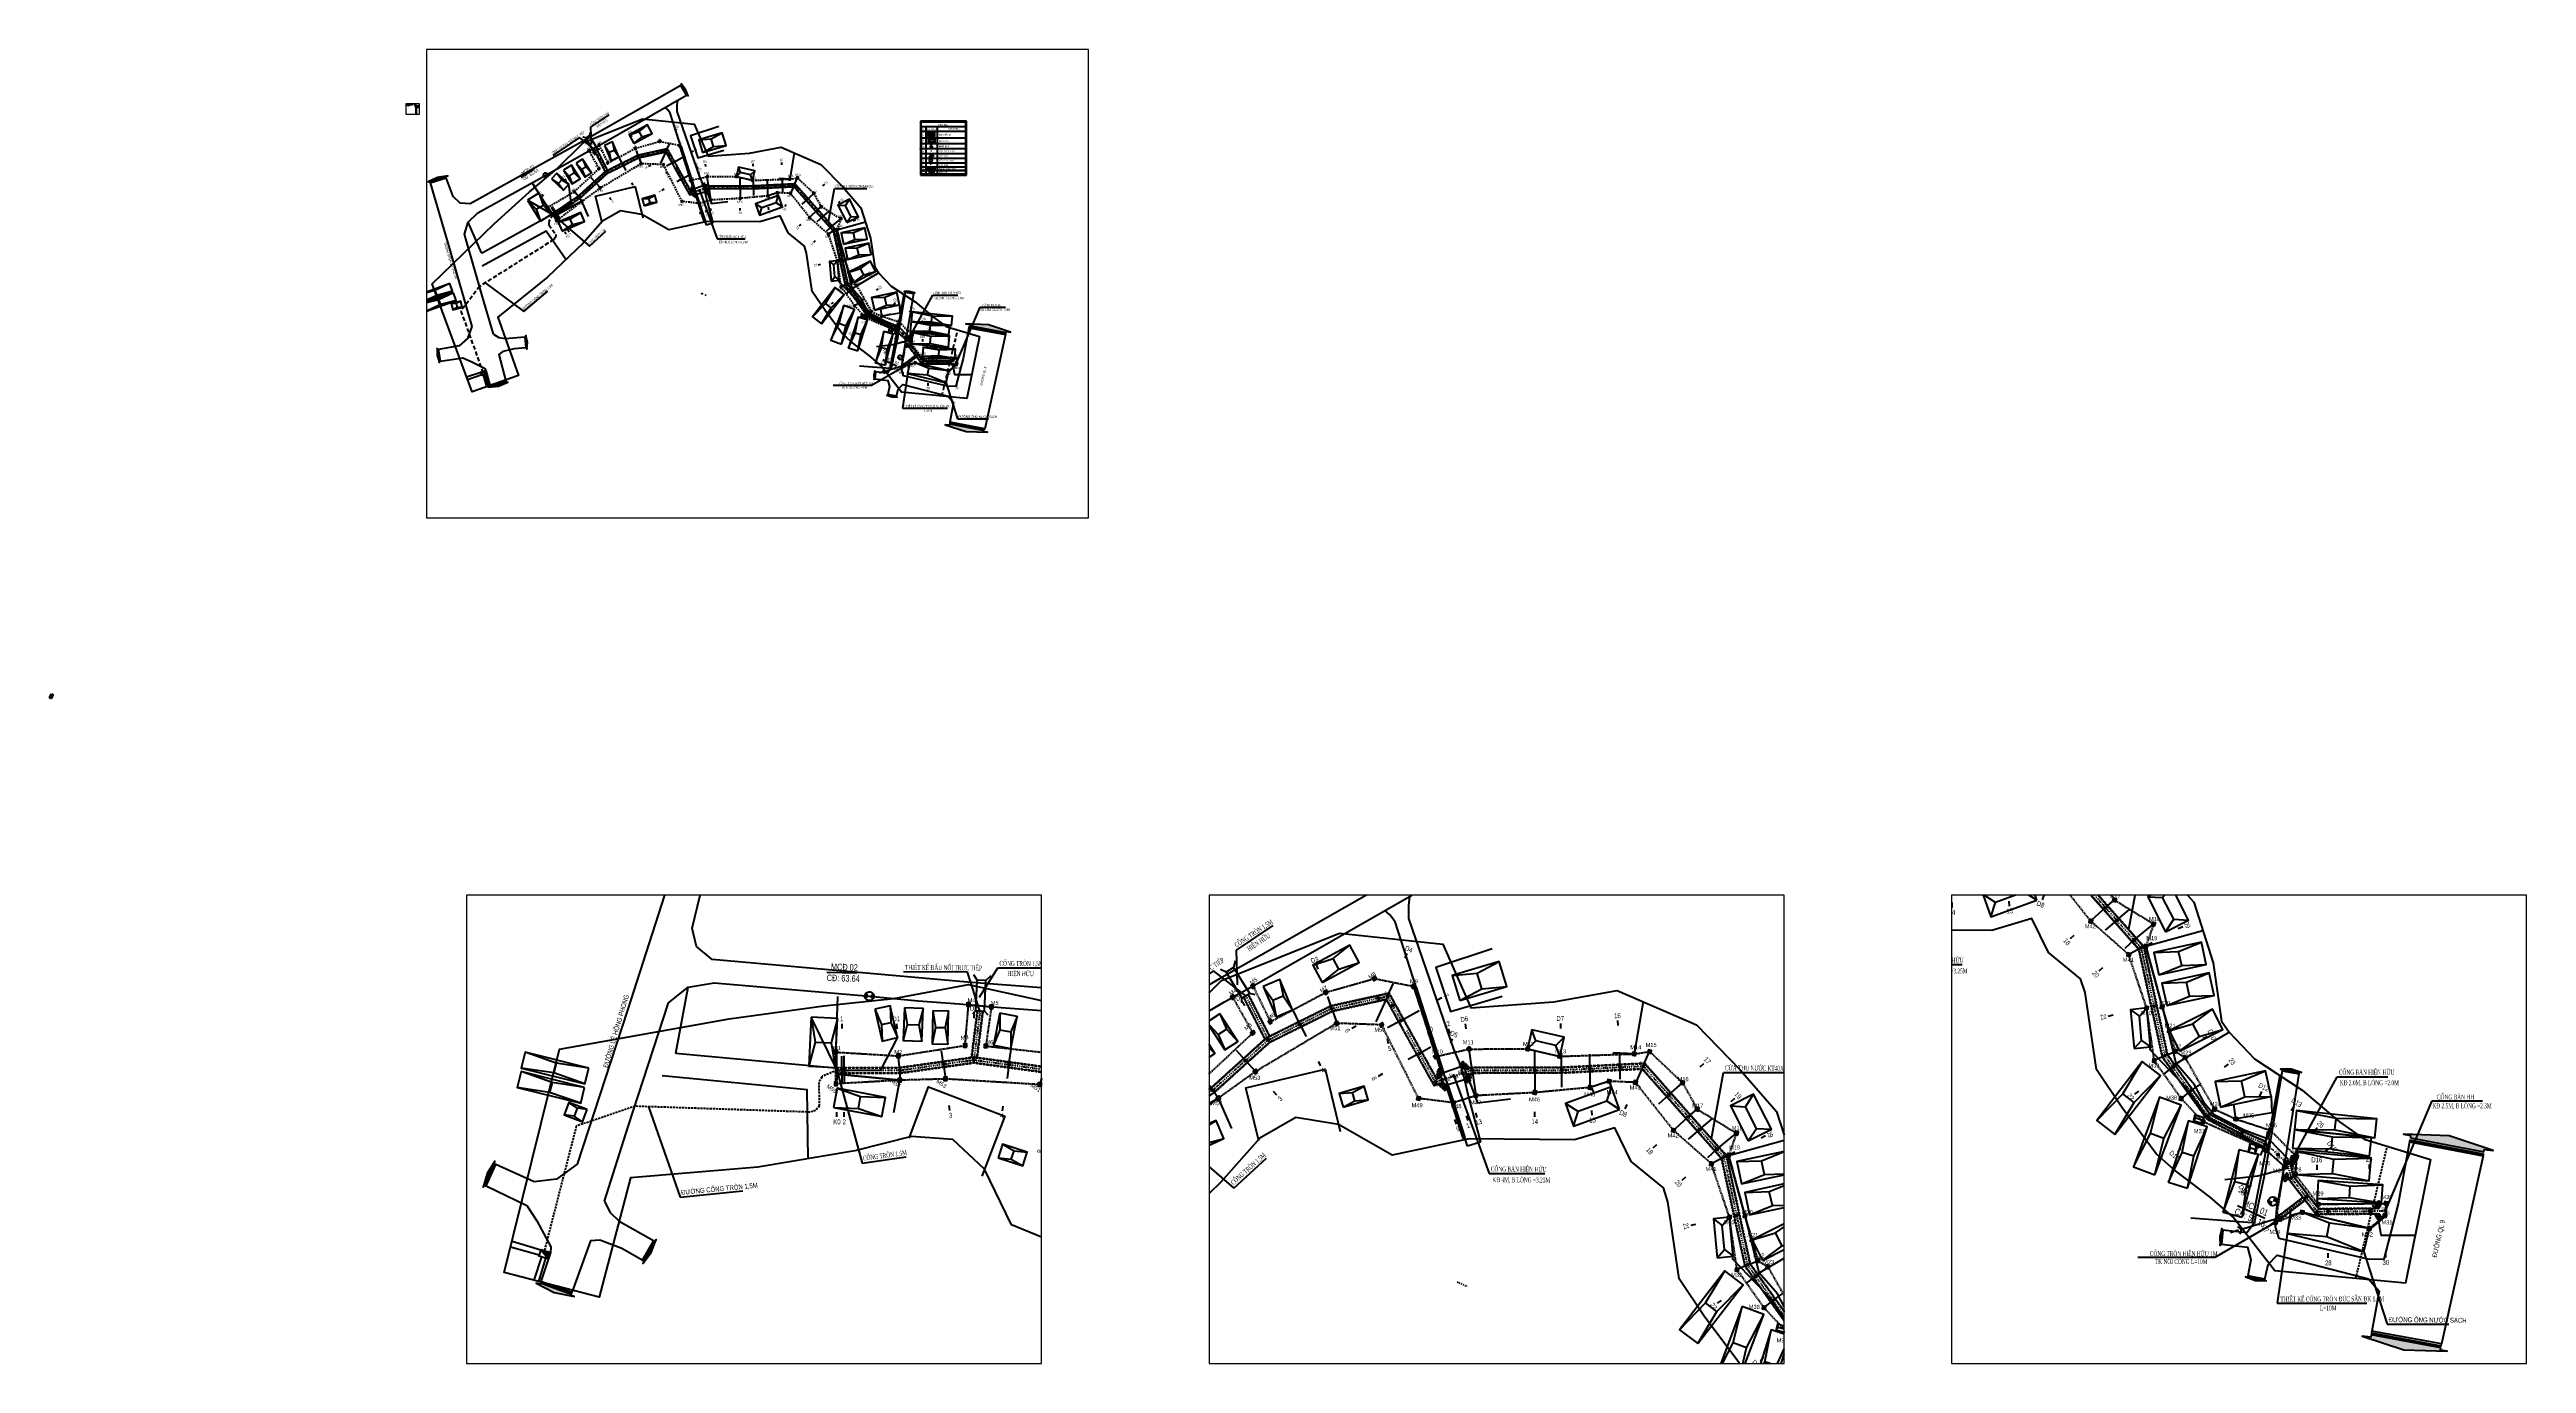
# Paper-space layout 'IN' of a CAD drawing. Header units: feet. Extents: x -217 to 1297, y -763 to 40.
# The model-space entities are those that its viewports show. They can reach past a viewport. Long polylines and large blocks are cut down to what shows.
import ezdxf
from ezdxf.enums import TextEntityAlignment as Align

# ---------------------------------------------------------------- set-up
doc = ezdxf.new("R2010")
doc.units = ezdxf.units.FT
doc.header["$MEASUREMENT"] = 0
doc.set_wipeout_variables(frame=1)
for name, pattern in [('DASHED', [0.75, 0.5, -0.25]), ('DASHED2', [0.375, 0.25, -0.125]), ('DIVIDEX2', [2.5, 1, -0.5, 0, -0.5, 0, -0.5]), ('HIDDEN', [0.375, 0.25, -0.125])]:
    doc.linetypes.add(name, pattern=pattern)
for name, color, linetype in [('1-So hoa', 4, 'Continuous'), ('1-sohoa', 4, 'Continuous'), ('1-text', 2, 'Continuous'), ('bien bao', 5, 'Continuous'), ('Cay', 80, 'Continuous'), ('cocGPMB', 5, 'Continuous'), ('COSBD', 104, 'Continuous'), ('DAU_CO', 3, 'Continuous'), ('DC', 10, 'Continuous'), ('DIA CHAT', 9, 'Continuous'), ('Dia-Chat', 8, 'Continuous'), ('DO', 1, 'Continuous'), ('DONG', 8, 'Continuous'), ('duong bao', 4, 'Continuous'), ('ENTKHIEULT', 3, 'Continuous'), ('ENTPLINETUYEN', 1, 'Continuous'), ('G-C-KBao', 140, 'Continuous'), ('GMMB', 4, 'Continuous'), ('K-TEN', 30, 'Continuous'), ('KH_VAT', 8, 'Continuous'), ('SL-BVTC', 4, 'Continuous'), ('So hoa', 234, 'Continuous'), ('SO-HOA', 34, 'Continuous'), ('SOHOA', 34, 'Continuous'), ('Ten-coc', 1, 'Continuous'), ('TEXT', 7, 'Continuous'), ('Text21-in', 2, 'Continuous'), ('Tieu-De', 4, 'Continuous'), ('tim-coc', 231, 'Continuous'), ('TK', 4, 'Continuous'), ('Ve-coc', 6, 'Continuous'), ('XANH', 3, 'Continuous'), ('XANH_SAM', 5, 'Continuous')]:
    doc.layers.add(name, color=color, linetype=linetype)
doc.layers.add('T - Thay', color=255, linetype='Continuous', lineweight=18)
doc.layers.get('COSBD').off()
doc.layers.get('TK').off()
doc.styles.add('.VnHelve', font='VHHELS.TTF')
doc.styles.add('0-Hoa-thuong', font='VHARIAL.TTF', dxfattribs={"width": 0.7})
doc.styles.add('BINHDO', font='VHARIALN.TTF', dxfattribs={"width": 0.6})
doc.styles.add('IINDAM', font='VHHELS.TTF')
doc.styles.add('in-B', font='VHAVANB.TTF')
doc.styles.add('in-dam', font='VHARIALN.TTF', dxfattribs={"width": 0.8, "height": 4.2})
doc.styles.add('Kten1', font='VHAVAN.TTF')
doc.styles.add('NT-1', font='vntimeh.shx', dxfattribs={"width": 0.55})
doc.styles.get("Standard").update_dxf_attribs({"font": 'VHARIALN.TTF', "height": 2})
doc.styles.add('sty-1', font='VHARIALN.TTF', dxfattribs={"height": 4.2})
doc.styles.add('STYLE1', font='VNARIAL.TTF')
doc.styles.add('TDHEADER', font='VNARIAL.TTF', dxfattribs={"width": 0.7, "height": 2})
doc.styles.add('XL97-1', font='vntimeh.shx', dxfattribs={"width": 0.6})
doc.linetypes.add('FENCELINE2', pattern='A,0.25,-0.1,[132,ltypeshp.shx,S=0.1,R=0,X=-0.1,Y=0],-0.1,1', length=1.45)
doc.dimstyles.new('1-500', dxfattribs={"dimtxt": 0.9, "dimasz": 0.2, "dimexe": 0.2, "dimexo": 0.2, "dimgap": 0.5, "dimtad": 1, "dimdsep": 46, "dimtxsty": 'XL97-1', "dimcen": 0.2, "dimclrd": 8, "dimclre": 8, "dimclrt": 3, "dimadec": 0, "dimazin": 0, "dimtfac": 1, "dimtix": 1, "dimtofl": 0, "dimtmove": 0, "dimatfit": 3, "dimfxl": 0, "dimtolj": 1, "dimtzin": 0, "dimarcsym": 0})
doc.dimstyles.get("Standard").update_dxf_attribs({"dimtxt": 0.18, "dimasz": 0.18, "dimexe": 0.18, "dimexo": 0.0625, "dimgap": 0.09, "dimtad": 0, "dimtih": 1, "dimtoh": 1, "dimdec": 4, "dimzin": 0, "dimdsep": 46, "dimtxsty": 'Standard', "dimcen": 0.09, "dimadec": 0, "dimazin": 0, "dimtfac": 1, "dimtdec": 4, "dimtofl": 0, "dimtmove": 0, "dimatfit": 3, "dimfxl": 0, "dimtolj": 1, "dimtzin": 0, "dimarcsym": 0})

# ---------------------------------------------------------------- blocks, each defined once
blk = doc.blocks.new('Dien luc')
at = {"layer": '1-So hoa'}
for points in [[(0, 0, 0, 0, 0), (-1.95, 0.35, 1.89, 0, 0), (-2.54, 0.45, 0.27, 0, 0)], [(0, 0, 0, 0, 0), (1.95, -0.35, 1.89, 0, 0), (2.54, -0.45, 0.27, 0, 0)]]:
    blk.add_lwpolyline(points, format="xyseb", dxfattribs=at)
at = {"layer": '1-So hoa', "const_width": 0.456}
blk.add_lwpolyline([(0.22, -0.04, 1), (-0.22, 0.04, 1)], format="xyb", close=True, dxfattribs=at)
blk = doc.blocks.new('bb2')
at = {"layer": 'bien bao', "color": 6}
blk.add_line((4989.9, 10099.3, -120), (4987.4, 10095, -120), dxfattribs=at)
blk.add_lwpolyline([(4984.4, 10102.5), (4995.7, 10096.1), (4995.7, 10109.1)], close=True, dxfattribs=at)
at = {"layer": 'bien bao'}
blk.add_lwpolyline([(4985.7, 10102.5), (4995.1, 10097.1), (4995, 10108)], close=True, dxfattribs=at)
blk = doc.blocks.new('MCD')
at = {"layer": '1-So hoa'}
h = blk.add_hatch(color=7, dxfattribs=at)
h.paths.add_polyline_path([(-0.9, 0.12), (0, 0), (0.12, 0.9, 0.414214)])
h.paths.add_polyline_path([(-0.12, -0.9, 0.414214), (0.9, -0.12), (0, 0)])
at = {"layer": '1-So hoa', "color": 7}
blk.add_circle((0, 0), 0.906, dxfattribs=at)
blk = doc.blocks.new('NT')
at = {"layer": 'So hoa'}
blk.add_lwpolyline([(-0.5, -0.5), (0.5, -0.5), (0.5, 0.5), (-0.5, 0.5)], close=True, dxfattribs=at)
for points in [[(-0.5, 0.5), (0.5, -0.5)], [(0.5, 0.5), (-0.5, -0.5)]]:
    blk.add_lwpolyline(points, dxfattribs=at)
blk = doc.blocks.new('cds')
at = {"layer": 'Text21-in'}
h = blk.add_hatch(color=5, dxfattribs=at)
h.set_gradient(color1=(0, 0, 255), one_color=1, tint=1, name='INVSPHERICAL')
h.paths.add_polyline_path([(1.2, -0.3), (2.1, 0, 1), (1.7, 1.2), (0.8, 0.9, 1)])
at = {"color": 132, "const_width": 0.218}
blk.add_lwpolyline([(-0.3, 0.3, 625.882862), (-0.3, 0.3, 0.001598)], format="xyb", close=True, dxfattribs=at)
at = {"color": 132, "const_width": 0.2}
for points in [[(1.2, -0.3, -1), (0.8, 0.9)], [(1.7, 1.2, -1), (2.1, 0)]]:
    blk.add_lwpolyline(points, format="xyb", dxfattribs=at)
for points in [[(0.8, 0.9), (1.7, 1.2)], [(1.2, -0.3), (2.1, 0)]]:
    blk.add_lwpolyline(points, dxfattribs=at)
blk = doc.blocks.new('CAY 01')
at = {"layer": 'Cay', "color": 82}
for p in [(-1.22, -0.18), (-0.18, 1.22), (1.17, 0.39), (0.59, -1.09)]:
    blk.add_line(p, (0, 0), dxfattribs=at)
at = {"layer": 'Cay', "color": 82, "extrusion": (7.02789e-17, -3.49836e-17, -1)}
for centre, major_axis, ratio, start_param, end_param in [((-0.95, 0.09), (-0.202, 0.202), 0.999999, 4.411376, 5.51677), ((-0.36, 0.31), (-0.126, 0.375), 0.999998, 3.756806, 4.981064), ((-0.44, 0.81), (-0.202, 0.202), 0.999999, 4.411376, 5.51677), ((0.23, -0.33), (-0.123, 0.366), 0.999998, 0.059832, 1.808803)]:
    blk.add_ellipse(centre, major_axis=major_axis, ratio=ratio, start_param=start_param, end_param=end_param, dxfattribs=at)
at = {"layer": 'Cay', "color": 82, "extrusion": (7.68578e-17, -3.27776e-17, -1)}
for centre, major_axis, start_param, end_param in [((-0.65, 0.37), (-0.455, 0.455), 4.547273, 5.058708), ((-0.52, 0.39), (-0.455, 0.455), 4.547273, 5.058708), ((-0.14, 1.09), (-0.455, 0.455), 4.547273, 5.058708), ((-0.34, 0.74), (-0.202, 0.202), 0.468429, 1.573821), ((0.8, 0.51), (-0.202, 0.202), 1.864691, 2.970086)]:
    blk.add_ellipse(centre, major_axis=major_axis, ratio=0.999999, start_param=start_param, end_param=end_param, dxfattribs=at)
at = {"layer": 'Cay', "color": 82, "extrusion": (2.84047e-17, 6.80729e-17, -1)}
for centre, major_axis, ratio, start_param, end_param in [((-0.81, 0.11), (-0.202, 0.202), 0.999999, 4.411376, 5.51677), ((0.02, -0.57), (-0.211, 0.629), 0.999998, -1.135327, -0.373222)]:
    blk.add_ellipse(centre, major_axis=major_axis, ratio=ratio, start_param=start_param, end_param=end_param, dxfattribs=at)
at = {"layer": 'Cay', "color": 82, "extrusion": (2.18258e-17, 6.5867e-17, -1)}
for centre, major_axis, ratio, start_param, end_param in [((-0.37, 0.52), (-0.211, 0.629), 0.999998, 3.863446, 4.625551), ((-0.19, -0.62), (-0.455, 0.455), 0.999999, 2.627412, 3.138847)]:
    blk.add_ellipse(centre, major_axis=major_axis, ratio=ratio, start_param=start_param, end_param=end_param, dxfattribs=at)
at = {"layer": 'Cay', "color": 82, "extrusion": (5.26312e-17, 1.76477e-17, -1)}
for centre, major_axis, start_param, end_param in [((-0.58, 0.27), (-0.126, 0.375), 3.756787, 4.981045), ((-0.12, 0.56), (-0.211, 0.629), 1.831879, 2.593984), ((0.09, 0.63), (-0.211, 0.629), 1.831916, 2.594021), ((-0.28, -0.28), (-0.123, 0.366), 1.456105, 3.205076)]:
    blk.add_ellipse(centre, major_axis=major_axis, ratio=0.999998, start_param=start_param, end_param=end_param, dxfattribs=at)
at = {"layer": 'Cay', "color": 82, "extrusion": (2.08928e-18, 5.92491e-17, -1)}
blk.add_ellipse((-0.88, 0.5), major_axis=(-0.101, 0.101), ratio=0.999999, start_param=2.22906, end_param=4.306098, dxfattribs=at)
at = {"layer": 'Cay', "color": 82, "extrusion": (3.94734e-17, 1.32358e-17, -1)}
for centre, major_axis, ratio, start_param, end_param in [((-1.04, 0.65), (-0.219, 0.219), 0.999999, 2.76203, 3.522865), ((0.18, 0.44), (-0.126, 0.375), 0.999998, 1.476532, 2.70079), ((-0.02, -0.69), (-0.219, 0.219), 0.999999, 3.684064, 4.444898)]:
    blk.add_ellipse(centre, major_axis=major_axis, ratio=ratio, start_param=start_param, end_param=end_param, dxfattribs=at)
at = {"layer": 'Cay', "color": 82, "extrusion": (7.89469e-17, 2.64713e-17, -1)}
blk.add_ellipse((-0.14, 0.55), major_axis=(-0.211, 0.629), ratio=0.999998, start_param=3.863453, end_param=4.625558, dxfattribs=at)
at = {"layer": 'Cay', "color": 82, "extrusion": (9.00156e-17, -2.83657e-17, -1)}
blk.add_ellipse((-0.17, 0.36), major_axis=(-0.123, 0.366), ratio=0.999998, start_param=3.376013, end_param=5.124984, dxfattribs=at)
at = {"layer": 'Cay', "color": 82, "extrusion": (4.60523e-17, 1.54417e-17, -1)}
for centre, major_axis, ratio, start_param, end_param in [((0.01, 0.55), (-0.186, 0.553), 0.999998, 3.694382, 4.768132), ((0.09, 0.94), (-0.202, 0.202), 0.999999, 5.982174, 7.087566), ((0.24, -0.52), (-0.211, 0.629), 0.999998, 0.547474, 1.309579), ((0.45, -0.45), (-0.211, 0.629), 0.999998, 0.547261, 1.309365), ((0.46, -0.1), (-0.126, 0.375), 0.999998, 2.87287, 4.097128), ((0.57, -0.3), (-0.126, 0.375), 0.999998, 2.87287, 4.097128)]:
    blk.add_ellipse(centre, major_axis=major_axis, ratio=ratio, start_param=start_param, end_param=end_param, dxfattribs=at)
at = {"layer": 'Cay', "color": 82, "extrusion": (1.52469e-17, 6.3661e-17, -1)}
for centre, major_axis, start_param, end_param in [((-0.4, 0.06), (-0.123, 0.366), -0.063433, 1.685537), ((-1.33, 0.16), (-0.43, 1.27), 2.015532, 2.734281)]:
    blk.add_ellipse(centre, major_axis=major_axis, ratio=0.999998, start_param=start_param, end_param=end_param, dxfattribs=at)
at = {"layer": 'Cay', "color": 82, "extrusion": (6.57891e-17, 2.20595e-17, -1)}
for centre, major_axis, start_param, end_param in [((-0.52, -0.17), (-0.186, 0.553), 0.293538, 1.367288), ((0.62, -0.17), (-0.126, 0.375), 0.440739, 1.664996)]:
    blk.add_ellipse(centre, major_axis=major_axis, ratio=0.999998, start_param=start_param, end_param=end_param, dxfattribs=at)
at = {"layer": 'Cay', "color": 82, "extrusion": (-4.4899e-18, 5.70432e-17, -1)}
for centre, start_param, end_param in [((-0.43, 0.47), 0.080484, 1.304741), ((-0.4, 0.25), 0.080561, 1.304819)]:
    blk.add_ellipse(centre, major_axis=(-0.126, 0.375), ratio=0.999998, start_param=start_param, end_param=end_param, dxfattribs=at)
at = {"layer": 'Cay', "color": 82, "extrusion": (4.60523e-17, 1.54418e-17, -1)}
for centre, major_axis, start_param, end_param in [((-0.6, 0.2), (-0.211, 0.629), 0.435975, 1.19808), ((-0.57, -0.02), (-0.211, 0.629), 0.435428, 1.197533), ((-0.3, -0.22), (-0.098, 0.293), 3.032552, 4.260276)]:
    blk.add_ellipse(centre, major_axis=major_axis, ratio=0.999998, start_param=start_param, end_param=end_param, dxfattribs=at)
at = {"layer": 'Cay', "color": 82, "extrusion": (7.68577e-17, -3.27778e-17, -1)}
blk.add_ellipse((-0.52, 0.38), major_axis=(-0.455, 0.455), ratio=0.999999, start_param=0.926489, end_param=1.437924, dxfattribs=at)
at = {"layer": 'Cay', "color": 82, "extrusion": (5.26313e-17, 1.76475e-17, -1)}
for centre, major_axis, start_param, end_param in [((0.37, 0.65), (-0.455, 0.455), 6.118071, 6.629506), ((0.39, 0.52), (-0.455, 0.455), 6.118071, 6.629506), ((0.24, -0.92), (-0.202, 0.202), 2.491515, 3.596908)]:
    blk.add_ellipse(centre, major_axis=major_axis, ratio=0.999999, start_param=start_param, end_param=end_param, dxfattribs=at)
at = {"layer": 'Cay', "color": 82, "extrusion": (2.63156e-17, 8.82391e-18, -1)}
blk.add_ellipse((0.11, 0.81), major_axis=(-0.202, 0.202), ratio=0.999999, start_param=5.982174, end_param=7.087566, dxfattribs=at)
at = {"layer": 'Cay', "color": 82, "extrusion": (9.45054e-17, -8.54089e-17, -1)}
blk.add_ellipse((0.27, 0.58), major_axis=(-0.126, 0.375), ratio=0.999998, start_param=-0.955357, end_param=0.268901, dxfattribs=at)
at = {"layer": 'Cay', "color": 82, "extrusion": (8.66793e-18, 6.14551e-17, -1)}
blk.add_ellipse((0.52, 0.37), major_axis=(-0.211, 0.629), ratio=0.999998, start_param=-0.848945, end_param=-0.08684, dxfattribs=at)
at = {"layer": 'Cay', "color": 82, "extrusion": (8.34367e-17, -3.05717e-17, -1)}
blk.add_ellipse((0.31, 0.36), major_axis=(-0.126, 0.375), ratio=0.999998, start_param=-0.955357, end_param=0.268901, dxfattribs=at)
at = {"layer": 'Cay', "color": 82, "extrusion": (2.84049e-17, 6.80729e-17, -1)}
blk.add_ellipse((0.55, 0.14), major_axis=(-0.211, 0.629), ratio=0.999998, start_param=-0.848795, end_param=-0.08669, dxfattribs=at)
at = {"layer": 'Cay', "color": 82, "extrusion": (4.39633e-17, -4.38074e-17, -1)}
blk.add_ellipse((0.36, 0.17), major_axis=(-0.123, 0.366), ratio=0.999998, start_param=-1.336464, end_param=0.412507, dxfattribs=at)
at = {"layer": 'Cay', "color": 82, "extrusion": (1.07663e-16, -8.0997e-17, -1)}
blk.add_ellipse((0.55, -0.01), major_axis=(-0.186, 0.553), ratio=0.999998, start_param=-1.018148, end_param=0.055602, dxfattribs=at)
at = {"layer": 'Cay', "color": 82, "extrusion": (1.7336e-17, 1.2291e-16, -1)}
for centre, major_axis, start_param, end_param in [((-0.26, 0.49), (-0.186, 0.553), 1.689599, 2.763349), ((-0.27, -0.06), (-0.102, 0.304), 2.817938, 4.177891)]:
    blk.add_ellipse(centre, major_axis=major_axis, ratio=0.999998, start_param=start_param, end_param=end_param, dxfattribs=at)
at = {"layer": 'Cay', "color": 82, "extrusion": (3.28945e-17, 1.10298e-17, -1)}
for centre, major_axis, start_param, end_param in [((0.09, -0.54), (-0.185, 0.553), 0.378022, 1.451772), ((-0.01, 0.4), (-0.123, 0.366), 1.332743, 3.081714)]:
    blk.add_ellipse(centre, major_axis=major_axis, ratio=0.999998, start_param=start_param, end_param=end_param, dxfattribs=at)
at = {"layer": 'Cay', "color": 82, "extrusion": (7.68577e-17, -3.2778e-17, -1)}
blk.add_ellipse((-0.14, 1.06), major_axis=(-0.455, 0.455), ratio=0.999999, start_param=2.322753, end_param=2.834189, dxfattribs=at)
at = {"layer": 'Cay', "color": 82, "extrusion": (8.55258e-17, 2.86775e-17, -1)}
blk.add_ellipse((0.41, -0.24), major_axis=(-0.126, 0.375), ratio=0.999998, start_param=0.440789, end_param=1.665047, dxfattribs=at)
at = {"layer": 'Cay', "color": 82, "extrusion": (9.45058e-17, -8.54085e-17, -1)}
blk.add_ellipse((0.25, 0.95), major_axis=(-0.202, 0.202), ratio=0.999999, start_param=1.864691, end_param=2.970086, dxfattribs=at)
at = {"layer": 'Cay', "color": 82, "extrusion": (2.18257e-17, 6.5867e-17, -1)}
blk.add_ellipse((0.39, 0.51), major_axis=(-0.126, 0.375), ratio=0.999998, start_param=1.476532, end_param=2.70079, dxfattribs=at)
at = {"layer": 'Cay', "color": 82, "extrusion": (7.02788e-17, -3.49837e-17, -1)}
blk.add_ellipse((0.28, 0.58), major_axis=(-0.455, 0.455), ratio=0.999999, start_param=2.322753, end_param=2.834189, dxfattribs=at)
at = {"layer": 'Cay', "color": 82, "extrusion": (5.71213e-17, -3.93952e-17, -1)}
blk.add_ellipse((0.57, -0.29), major_axis=(-0.455, 0.455), ratio=0.999999, start_param=1.231147, end_param=1.742582, dxfattribs=at)
at = {"layer": 'Cay', "color": 82, "extrusion": (3.49834e-17, 7.0279e-17, -1)}
blk.add_ellipse((0.67, 0.47), major_axis=(-0.202, 0.202), ratio=0.999999, start_param=1.864691, end_param=2.970086, dxfattribs=at)
at = {"layer": 'Cay', "color": 82, "extrusion": (5.92101e-17, 1.98536e-17, -1)}
for centre, major_axis, ratio, start_param, end_param in [((0.82, 0.03), (-0.202, 0.202), 0.999999, 1.095251, 2.200644), ((0.95, 0.07), (-0.202, 0.202), 0.999999, 1.095251, 2.200644), ((0.63, 0.02), (-0.211, 0.629), 0.999998, 3.228243, 3.990348)]:
    blk.add_ellipse(centre, major_axis=major_axis, ratio=ratio, start_param=start_param, end_param=end_param, dxfattribs=at)
at = {"layer": 'Cay', "color": 82, "extrusion": (6.37001e-17, -3.71893e-17, -1)}
blk.add_ellipse((0.41, 0.62), major_axis=(-0.455, 0.455), ratio=0.999999, start_param=2.322753, end_param=2.834189, dxfattribs=at)
at = {"layer": 'Cay', "color": 82, "extrusion": (7.68577e-17, -3.27779e-17, -1)}
blk.add_ellipse((0.7, -0.25), major_axis=(-0.455, 0.455), ratio=0.999999, start_param=1.231147, end_param=1.742582, dxfattribs=at)
at = {"layer": 'Cay', "color": 82, "extrusion": (-1.55585e-17, 1.1188e-16, -1)}
blk.add_ellipse((-0.88, -0.36), major_axis=(-0.202, 0.202), ratio=0.999999, start_param=5.180817, end_param=6.286211, dxfattribs=at)
at = {"layer": 'Cay', "color": 82, "extrusion": (4.81412e-17, 7.4691e-17, -1)}
blk.add_ellipse((-0.51, -0.54), major_axis=(-0.455, 0.455), ratio=0.999999, start_param=5.638879, end_param=6.150314, dxfattribs=at)
at = {"layer": 'Cay', "color": 82, "extrusion": (5.92102e-17, 1.98535e-17, -1)}
blk.add_ellipse((-0.74, -0.34), major_axis=(-0.202, 0.202), ratio=0.999999, start_param=5.180817, end_param=6.286211, dxfattribs=at)
at = {"layer": 'Cay', "color": 82, "extrusion": (2.84046e-17, 6.8073e-17, -1)}
blk.add_ellipse((-0.38, -0.52), major_axis=(-0.455, 0.455), ratio=0.999999, start_param=5.638879, end_param=6.150314, dxfattribs=at)
at = {"layer": 'Cay', "color": 82, "extrusion": (1.52468e-17, 6.3661e-17, -1)}
blk.add_ellipse((-0.47, -0.43), major_axis=(-0.126, 0.375), ratio=0.999998, start_param=-1.490474, end_param=-0.266216, dxfattribs=at)
at = {"layer": 'Cay', "color": 82, "extrusion": (8.34367e-17, -3.05716e-17, -1)}
blk.add_ellipse((-0.2, -0.6), major_axis=(-0.211, 0.629), ratio=0.999998, start_param=-1.135067, end_param=-0.372962, dxfattribs=at)
at = {"layer": 'Cay', "color": 82, "extrusion": (7.68578e-17, -3.27777e-17, -1)}
blk.add_ellipse((-0.6, -0.67), major_axis=(-0.0998, 0.0998), ratio=0.999999, start_param=3.37758, end_param=5.747658, dxfattribs=at)
at = {"layer": 'Cay', "color": 82, "extrusion": (3.49835e-17, 7.02789e-17, -1)}
blk.add_ellipse((-0.55, -0.57), major_axis=(-0.14, 0.14), ratio=0.999999, start_param=3.693951, end_param=5.150767, dxfattribs=at)
at = {"layer": 'Cay', "color": 82, "extrusion": (6.5789e-17, 2.20597e-17, -1)}
blk.add_ellipse((-0.25, -0.4), major_axis=(-0.126, 0.375), ratio=0.999998, start_param=-1.490474, end_param=-0.266216, dxfattribs=at)
at = {"layer": 'Cay', "color": 82, "extrusion": (1.52468e-17, 6.36611e-17, -1)}
blk.add_ellipse((-0.41, -0.61), major_axis=(-0.0998, 0.0998), ratio=0.999999, start_param=3.37758, end_param=5.747658, dxfattribs=at)
at = {"layer": 'Cay', "color": 82, "extrusion": (5.92102e-17, 1.98536e-17, -1)}
blk.add_ellipse((-0.36, -0.5), major_axis=(-0.14, 0.14), ratio=0.999999, start_param=3.693951, end_param=5.150767, dxfattribs=at)
at = {"layer": 'Cay', "color": 82, "extrusion": (7.23679e-17, 2.42656e-17, -1)}
for centre, major_axis, start_param, end_param in [((-0.33, -0.41), (-0.06, 0.18), 2.42387, 4.869109), ((-0.17, -0.44), (-0.126, 0.375), 1.837067, 3.061324)]:
    blk.add_ellipse(centre, major_axis=major_axis, ratio=0.999998, start_param=start_param, end_param=end_param, dxfattribs=at)
at = {"layer": 'Cay', "color": 82, "extrusion": (5.26313e-17, 1.76476e-17, -1)}
for centre, major_axis, start_param, end_param in [((-0.31, 0.73), (-0.332, 0.992), 3.23571, 3.632569), ((0.17, -0.52), (-0.186, 0.553), -1.277229, -0.203479)]:
    blk.add_ellipse(centre, major_axis=major_axis, ratio=0.999998, start_param=start_param, end_param=end_param, dxfattribs=at)
at = {"layer": 'Cay', "color": 82, "extrusion": (1.31578e-17, 4.41193e-18, -1)}
blk.add_ellipse((-0.06, -0.4), major_axis=(-0.123, 0.366), ratio=0.999998, start_param=4.648964, end_param=6.397934, dxfattribs=at)
at = {"layer": 'Cay', "color": 82, "extrusion": (4.15624e-17, 7.24849e-17, -1)}
blk.add_ellipse((-0.2, -0.65), major_axis=(-0.101, 0.101), ratio=0.999999, start_param=2.90083, end_param=4.977867, dxfattribs=at)
at = {"layer": 'Cay', "color": 82, "extrusion": (3.94735e-17, 1.32356e-17, -1)}
blk.add_ellipse((-0.16, -0.43), major_axis=(-0.219, 0.219), ratio=0.999999, start_param=3.684064, end_param=4.444898, dxfattribs=at)
at = {"layer": 'Cay', "color": 82, "extrusion": (7.68578e-17, -3.27775e-17, -1)}
for centre, major_axis, ratio, start_param, end_param in [((-0.04, -0.39), (-0.068, 0.204), 0.999998, 2.530384, 4.265536), ((0.91, -0.24), (-0.101, 0.101), 0.999999, 2.90083, 4.977867)]:
    blk.add_ellipse(centre, major_axis=major_axis, ratio=ratio, start_param=start_param, end_param=end_param, dxfattribs=at)
at = {"layer": 'Cay', "color": 82, "extrusion": (6.37e-17, -3.71895e-17, -1)}
blk.add_ellipse((-0.06, -0.91), major_axis=(-0.101, 0.101), ratio=0.999999, start_param=2.90083, end_param=4.977867, dxfattribs=at)
at = {"layer": 'Cay', "color": 82, "extrusion": (2.63156e-17, 8.82387e-18, -1)}
blk.add_ellipse((-0.52, -0.18), major_axis=(-0.186, 0.553), ratio=0.999998, start_param=1.774437, end_param=2.848187, dxfattribs=at)
at = {"layer": 'Cay', "color": 82, "extrusion": (4.81415e-17, 7.46908e-17, -1)}
blk.add_ellipse((0.02, 0.08), major_axis=(-0.438, 0.438), ratio=0.999999, start_param=3.735688, end_param=4.229935, dxfattribs=at)
at = {"layer": 'Cay', "color": 82, "extrusion": (7.68579e-17, -3.27774e-17, -1)}
blk.add_ellipse((0.03, -0.24), major_axis=(-0.0985, 0.0985), ratio=0.999999, start_param=2.455487, end_param=4.914693, dxfattribs=at)
at = {"layer": 'Cay', "color": 82, "extrusion": (8.55258e-17, 2.86774e-17, -1)}
blk.add_ellipse((0.03, -0.13), major_axis=(-0.137, 0.137), ratio=0.999999, start_param=3.087542, end_param=4.452905, dxfattribs=at)
at = {"layer": 'Cay', "color": 82, "extrusion": (1.52467e-17, 6.36611e-17, -1)}
blk.add_ellipse((-0.47, -0.32), major_axis=(-0.211, 0.629), ratio=0.999998, start_param=1.943789, end_param=2.705893, dxfattribs=at)
at = {"layer": 'Cay', "color": 82, "extrusion": (9.86836e-17, 3.30894e-17, -1)}
blk.add_ellipse((0.43, 0.34), major_axis=(-0.186, 0.553), ratio=0.999998, start_param=3.085992, end_param=4.159741, dxfattribs=at)
at = {"layer": 'Cay', "color": 82, "extrusion": (7.2368e-17, 2.42655e-17, -1)}
blk.add_ellipse((0.39, 0.08), major_axis=(-0.123, 0.366), ratio=0.999998, start_param=2.728984, end_param=4.477955, dxfattribs=at)
at = {"layer": 'Cay', "color": 82, "extrusion": (5.71211e-17, -3.93955e-17, -1)}
blk.add_ellipse((-0.36, -0.52), major_axis=(-0.211, 0.629), ratio=0.999998, start_param=1.943789, end_param=2.705893, dxfattribs=at)
at = {"layer": 'Cay', "color": 82, "extrusion": (7.89468e-17, 2.64716e-17, -1)}
blk.add_ellipse((-0.06, -0.64), major_axis=(-0.126, 0.375), ratio=0.999998, start_param=1.83684, end_param=3.061098, dxfattribs=at)
at = {"layer": 'Cay', "color": 82, "extrusion": (2.63156e-17, 8.82386e-18, -1)}
blk.add_ellipse((0.53, 0.22), major_axis=(-0.211, 0.629), ratio=0.999998, start_param=3.228207, end_param=3.990312, dxfattribs=at)
at = {"layer": 'Cay', "color": 82, "extrusion": (2.18255e-17, 6.58671e-17, -1)}
blk.add_ellipse((0.17, -0.8), major_axis=(-0.202, 0.202), ratio=0.999999, start_param=2.491515, end_param=3.596908, dxfattribs=at)
at = {"layer": 'Cay', "color": 82, "extrusion": (5.26312e-17, 1.76478e-17, -1)}
blk.add_ellipse((-0.13, -0.74), major_axis=(-0.455, 0.455), ratio=0.999999, start_param=2.627412, end_param=3.138847, dxfattribs=at)
at = {"layer": 'Cay', "color": 82, "extrusion": (6.36999e-17, -3.71898e-17, -1)}
blk.add_ellipse((0.62, -0.18), major_axis=(-0.455, 0.455), ratio=0.999999, start_param=3.719017, end_param=4.230451, dxfattribs=at)
at = {"layer": 'Cay', "color": 82, "extrusion": (8.34368e-17, -3.05716e-17, -1)}
blk.add_ellipse((0.58, -0.58), major_axis=(-0.202, 0.202), ratio=0.999999, start_param=3.260956, end_param=4.366348, dxfattribs=at)
at = {"layer": 'Cay', "color": 82, "extrusion": (9.00156e-17, -2.83658e-17, -1)}
blk.add_ellipse((0.69, -0.29), major_axis=(-0.455, 0.455), ratio=0.999999, start_param=3.719017, end_param=4.230451, dxfattribs=at)
at = {"layer": 'Cay', "color": 82, "extrusion": (4.81413e-17, 7.46909e-17, -1)}
blk.add_ellipse((0.64, -0.7), major_axis=(-0.202, 0.202), ratio=0.999999, start_param=3.260956, end_param=4.366348, dxfattribs=at)
at = {"layer": 'Cay', "color": 82, "extrusion": (1.73352e-17, 1.2291e-16, -1)}
blk.add_ellipse((0.95, -0.03), major_axis=(-0.219, 0.219), ratio=0.999999, start_param=3.684064, end_param=4.444898, dxfattribs=at)
blk = doc.blocks.new('A$C0D0E2D5D')
at = {"layer": 'SL-BVTC'}
blk.add_blockref('CAY 01', (0, 0), dxfattribs=at)
blk = doc.blocks.new('A$C012A6B4B')
at = {"layer": '1-So hoa'}
h = blk.add_hatch(dxfattribs=at)
h.set_pattern_fill('ANSI31', color=253, scale=1.44, style=0)
h.set_pattern_definition([(45, (3.35227, 22.7163), (-0.127279, 0.127279), [])])
h.paths.add_polyline_path([(3.4, 25.1), (7, 25.1), (7, 22.7), (3.4, 22.7)])
at = {"layer": '1-So hoa', "color": 1, "linetype": 'Continuous'}
for p, q in [((26.6, 31.9), (-1.5, 31.9)), ((-1.5, 31.9), (-1.5, -1)), ((26.6, -1), (26.6, 31.9))]:
    blk.add_line(p, q, dxfattribs=at)
at = {"layer": '1-So hoa', "color": 140, "linetype": 'Continuous'}
for p, q in [((-1.2, 31.5), (26.2, 31.5)), ((-1.2, 28.5), (-1.2, 31.5)), ((26.2, 28.5), (26.2, 31.5)), ((26.2, 28.5), (-1.2, 28.5)), ((-1.2, 28.5), (-1.2, -0.5)), ((26.2, -0.5), (26.2, 28.5))]:
    blk.add_line(p, q, dxfattribs=at)
at = {"layer": '1-So hoa', "color": 140}
for p, q in [((-1.2, 25.9), (26.2, 25.9)), ((-1.2, 21.7), (26.1, 21.7)), ((-1.2, 18.2), (26.2, 18.2)), ((-1.2, 15.2), (26.2, 15.2)), ((-1.2, 15.2), (26.2, 15.2)), ((-1.2, 15.2), (26.2, 15.2)), ((-1.2, 15.2), (26.2, 15.2)), ((1.7, 28.5), (1.7, -0.5)), ((8.7, 28.5), (8.7, -0.5)), ((-1.2, 12.2), (26.2, 12.2)), ((-1.2, 9.3), (26.2, 9.3)), ((-1.2, 9.3), (26.2, 9.3)), ((-1.2, 6.4), (26.2, 6.4)), ((-1.2, 6.4), (26.2, 6.4)), ((-1.2, 6.4), (26.2, 6.4)), ((-1.2, 6.4), (26.2, 6.4)), ((-1.2, 4.1), (26.2, 4.1)), ((-1.2, 4.1), (26.2, 4.1)), ((26.2, 1.8), (-1.2, 1.8)), ((-1.2, 1.8), (26.2, 1.8)), ((-1.2, 1.8), (26.2, 1.8)), ((-1.2, 1.8), (26.2, 1.8)), ((-1.2, 1.8), (26.2, 1.8)), ((26.2, -0.5), (-1.2, -0.5)), ((-1.2, -0.5), (26.2, -0.5)), ((-1.2, -0.5), (26.2, -0.5)), ((-1.2, -0.5), (26.2, -0.5)), ((-1.2, -0.5), (26.2, -0.5)), ((26.2, -0.5), (-1.2, -0.5)), ((-1.2, -0.5), (26.2, -0.5)), ((-1.2, -0.5), (26.2, -0.5)), ((-1.2, -0.5), (26.2, -0.5))]:
    blk.add_line(p, q, dxfattribs=at)
at = {"layer": '1-So hoa', "color": 140, "lineweight": -3, "ltscale": 3}
for p, q in [((3.3, 18.4), (3.3, 21.1)), ((3.3, 21.1), (7.2, 21.1)), ((7.2, 18.4), (3.3, 18.4)), ((7.2, 21.1), (7.2, 18.4))]:
    blk.add_line(p, q, dxfattribs=at)
for points in [[(7.1, 25.3), (7.1, 22.6), (7.1, 25.3), (3.2, 25.3), (3.2, 22.6), (7.1, 22.6)], [(3.3, 21.1), (4.1, 19.7), (3.3, 18.4)], [(4.1, 19.7), (6.5, 19.7)], [(7.2, 21.1), (6.5, 19.7), (7.2, 18.4)]]:
    blk.add_lwpolyline(points, dxfattribs=at)
for points in [[(3.2, 25.3), (7.1, 25.3), (7.1, 22.6), (3.2, 22.6)], [(3.4, 25.1), (7, 25.1), (7, 22.7), (3.4, 22.7)]]:
    blk.add_lwpolyline(points, close=True, dxfattribs=at)
at = {"layer": '1-So hoa', "color": 6, "linetype": 'FENCELINE2'}
blk.add_lwpolyline([(2.6, 2.9), (7.8, 2.9)], dxfattribs=at)
at = {"layer": '1-So hoa', "color": 1, "linetype": 'Continuous'}
blk.add_lwpolyline([(-1.5, -1), (26.6, -1)], dxfattribs=at)
at = {"layer": '1-So hoa', "color": 140, "linetype": 'Continuous'}
blk.add_lwpolyline([(-1.2, -0.5), (-1.2, -0.5), (26.2, -0.5)], dxfattribs=at)
at = {"layer": '1-So hoa'}
blk.add_point((-1.5, 15.1, 651.7), dxfattribs=at)
at = {"layer": '1-So hoa', "xscale": 0.137500000014462, "yscale": 0.1374999999534339, "zscale": 0.1374999999999993, "rotation": 30.4596395499734}
blk.add_blockref('bb2', (117.5, -1528.8, 16.5), dxfattribs=at)
at = {"layer": '1-So hoa'}
blk.add_blockref('MCD', (4.8, 7.9, 0), dxfattribs=at)
at = {"layer": '1-text', "rotation": 10.12248589867476}
blk.add_blockref('Dien luc', (5, 13.7), dxfattribs=at)
at = {"layer": 'So hoa', "extrusion": (-0.003321, 0.005947, 0.999977), "xscale": 3.000000000048149, "yscale": 1.500000000069792, "zscale": 8.683902661084602, "rotation": 359.8305252040929}
blk.add_blockref('NT', (5.2, 0.6, 0), dxfattribs=at)
at = {"layer": 'So hoa'}
blk.add_blockref('A$C0D0E2D5D', (5.2, 10.5), dxfattribs=at)
at = {"layer": 'So hoa', "xscale": 0.4999999998744179, "yscale": 0.4999999997671694, "zscale": 0.5, "rotation": 76.32528004741748}
blk.add_blockref('cds', (4.7, 4.8), dxfattribs=at)
at = {"layer": '1-text', "color": 6, "style": '.VnHelve'}
blk.add_text('chó gi¶i', height=1, dxfattribs=at).set_placement((12.4, 29.2), align=Align.CENTER)
at = {"layer": '1-text', "style": '.VnHelve'}
for s, p in [('tt', (-0.3, 26.6)), ('1', (-0.2, 23.3)), ('2', (-0.2, 19.4)), ('3', (0, 16.2)), ('ký hiÖu', (2.6, 26.6)), ('NHµ B»NG', (9.7, 23.1)), ('Nhµ x©y', (9.7, 19.3)), ('biÓn b¸o', (9.7, 16.2)), ('h¹ng môc', (14.9, 26.8)), ('4', (0, 13)), ('5', (0, 10.1)), ('6', (0, 7.2)), ('7', (0, 5)), ('8', (0, 2.3)), ('9', (0, 0)), ('Cét ®iÖn lùc', (9.6, 13.2)), ('C¢Y XANH', (9.6, 10.3)), ('CéT §ÌN', (9.6, 4.6)), ('Mèc CAO §¹C', (9.6, 7.3)), ('hµng rµo x©y', (9.7, 2.3)), ('NHµ XE', (9.7, 0.1))]:
    blk.add_text(s, height=1, dxfattribs=at).set_placement(p)
blk = doc.blocks.new('NX')
at = {"layer": 'SOHOA'}
blk.add_lwpolyline([(0, -1), (1, -1), (1, 0), (0, 0)], close=True, dxfattribs=at)
for points in [[(0, 0), (0.5, -0.189), (1, 0)], [(0.5, -0.811), (0.5, -0.189)], [(0, -1), (0.5, -0.811), (1, -1)]]:
    blk.add_lwpolyline(points, dxfattribs=at)
blk = doc.blocks.new('hga')
at = {"layer": 'SOHOA'}
blk.add_hatch(color=2, dxfattribs=at).paths.add_polyline_path([(0, -1), (1, -1), (1, 0)])
at = {"layer": 'SOHOA', "color": 1}
blk.add_lwpolyline([(0, -1), (1, -1), (1, 0), (0, 0)], close=True, dxfattribs=at)
at = {"layer": 'SOHOA'}
blk.add_lwpolyline([(0, -1), (1, 0)], dxfattribs=at)
blk = doc.blocks.new('A$C38D81ADC')
at = {"layer": 'G-C-KBao', "extrusion": (0.633189, 0.158218, 0.757653)}
h = blk.add_hatch(color=8, dxfattribs=at)
edge = h.paths.add_edge_path()
edge.add_line((-4.58, -0.35), (-4.08, -0.31))
edge.add_line((-4.08, -0.31), (-4.08, -0.15))
edge.add_line((-4.08, -0.15), (0, -0.16))
edge.add_line((0, -0.16), (0.01, -0.32))
edge.add_line((0.01, -0.32), (0.4, -0.31))
edge.add_line((0.4, -0.31), (-2.07, -0.79))
edge.add_line((-2.07, -0.79), (-4.58, -0.35))
h = blk.add_hatch(color=8, dxfattribs=at)
edge = h.paths.add_edge_path()
edge.add_line((-4.58, -0.35), (-4.08, -0.31))
edge.add_line((-4.08, -0.31), (-4.08, -0.15))
edge.add_line((-4.08, -0.15), (0, -0.16))
edge.add_line((0, -0.16), (0.01, -0.32))
edge.add_line((0.01, -0.32), (0.4, -0.31))
edge.add_line((0.4, -0.31), (-2.07, -0.79))
edge.add_line((-2.07, -0.79), (-4.58, -0.35))
h = blk.add_hatch(color=8, dxfattribs=at)
edge = h.paths.add_edge_path()
edge.add_line((-4.58, -0.35), (-4.08, -0.31))
edge.add_line((-4.08, -0.31), (-4.08, -0.15))
edge.add_line((-4.08, -0.15), (0, -0.16))
edge.add_line((0, -0.16), (0.01, -0.32))
edge.add_line((0.01, -0.32), (0.4, -0.31))
edge.add_line((0.4, -0.31), (-2.07, -0.79))
edge.add_line((-2.07, -0.79), (-4.58, -0.35))
at = {"layer": 'G-C-KBao', "color": 8, "extrusion": (0.633189, 0.158218, 0.757653)}
blk.add_lwpolyline([(0, 0.14), (-4.09, 0.14), (-4.09, 0.01), (0, 0)], close=True, dxfattribs=at)
at = {"layer": 'G-C-KBao', "color": 8, "extrusion": (0.633189, 0.158218, 0.757653), "elevation": 0}
blk.add_lwpolyline([(0, -0.16), (-4.08, -0.15), (-4.08, -0.31), (-4.58, -0.35), (-2.07, -0.79), (0.4, -0.31), (0.01, -0.32)], close=True, dxfattribs=at)
blk.add_lwpolyline([(0, -0.16), (-4.08, -0.15), (-4.08, -0.31), (-4.58, -0.35), (-2.07, -0.79), (0.4, -0.31), (0.01, -0.32)], close=True, dxfattribs=at)
blk.add_lwpolyline([(0, -0.16), (-4.08, -0.15), (-4.08, -0.31), (-4.58, -0.35), (-2.07, -0.79), (0.4, -0.31), (0.01, -0.32)], close=True, dxfattribs=at)
blk = doc.blocks.new('CrSectionFlag')
at = {"layer": 'DAU_CO', "linetype": 'Continuous'}
blk.add_line((0, -2.6), (0, 0), dxfattribs=at)
for points in [[(0.9, -3.3), (-3.4, 0.2), (-4.4, -2.2), (-1.9, -1)], [(-0.9, -3.3), (3.4, 0.2), (4.4, -2.2), (1.9, -1)]]:
    blk.add_lwpolyline(points, dxfattribs=at)
blk = doc.blocks.new('ChieuDungVat2')
at = {"layer": 'KH_VAT', "color": 6}
for points in [[(-2.1, 14.6), (6.3, 19.1)], [(0, 0), (0, 15.7)]]:
    blk.add_lwpolyline(points, dxfattribs=at)
blk = doc.blocks.new('ChieuDungVat1')
at = {"layer": 'KH_VAT', "color": 6}
for points in [[(2.1, 14.6), (-6.3, 19.1)], [(0, 0), (0, 15.7)]]:
    blk.add_lwpolyline(points, dxfattribs=at)
blk = doc.blocks.new('kt8')
at = {"layer": 'Defpoints', "color": 101}
blk.add_lwpolyline([(-4.2, -1.6), (79.6, -1.6), (79.6, 57.6), (-4.2, 57.6)], close=True, dxfattribs=at)
at = {"layer": 'K-TEN', "color": 240}
for p, q in [((78, 56), (0, 56)), ((0, 56), (0, 0)), ((78, 0), (78, 56)), ((0, 0), (78, 0))]:
    blk.add_line(p, q, dxfattribs=at)
at = {"layer": 'K-TEN', "color": 231}
for p, q in [((65.16, 1.3), (78, 1.3)), ((78, 0), (65.16, 0)), ((78, 1.3), (78, 0))]:
    blk.add_line(p, q, dxfattribs=at)
blk.add_lwpolyline([(65.16, 1.3), (65.16, 0)], dxfattribs=at)
at = {"layer": 'K-TEN', "style": 'Kten1'}
blk.add_text('Tr¾c ngang                  Tû lÖ: 1/200 ', height=0.48, dxfattribs=at).set_placement((65.64, 0.36))
blk = doc.blocks.new('A$C65290C23')
at = {"layer": 'TEXT', "xscale": 1.102499999999964, "yscale": 1.102499999999964, "zscale": 1.102499999999964}
blk.add_blockref('kt8', (-91.39, 1.76), dxfattribs=at)
blk = doc.blocks.new('A$C159677B4')
at = {"layer": 'COSBD'}
blk.add_blockref('A$C65290C23', (3.64, -65.27), dxfattribs=at)
blk = doc.blocks.new('tc')
at = {"layer": 'duong bao', "color": 9, "linetype": 'HIDDEN', "flags": 128}
for points in [[(-1.52, 0.9), (-0.04, 3.46)], [(1.27, 2.71), (-0.04, 3.46)], [(-1.52, -0.9), (-0.04, -3.46)], [(1.27, -2.71), (-0.04, -3.46)]]:
    blk.add_lwpolyline(points, dxfattribs=at)
at = {"layer": 'duong bao', "flags": 128}
for points in [[(-0.94, 0.9), (0.3, 3.04)], [(-0.46, 0.9), (0.65, 2.83)], [(0, 0.9), (1, 2.63)], [(1, 2.63), (0.3, 3.04)], [(-0.94, -0.9), (0.3, -3.04)], [(-0.46, -0.9), (0.65, -2.83)], [(0, -0.9), (1, -2.63)], [(1, -2.63), (0.3, -3.04)]]:
    blk.add_lwpolyline(points, dxfattribs=at)
at = {"layer": 'duong bao', "color": 8, "flags": 128}
for points in [[(-0.91, 0.9), (0.32, 3.03)], [(-0.88, 0.9), (0.34, 3.01)], [(-0.81, 0.9), (0.39, 2.98)], [(-0.71, 0.89), (0.47, 2.94)], [(-0.61, 0.9), (0.54, 2.9)], [(-0.91, -0.9), (0.32, -3.03)], [(-0.88, -0.9), (0.34, -3.01)], [(-0.81, -0.9), (0.39, -2.98)], [(-0.72, -0.9), (0.46, -2.94)], [(-0.61, -0.9), (0.54, -2.9)]]:
    blk.add_lwpolyline(points, dxfattribs=at)
at = {"layer": 'duong bao', "color": 9, "linetype": 'HIDDEN'}
for points in [[(0, 0.9), (0.23, 0.9)], [(0.23, 0.9), (1.27, 2.71)], [(0, -0.9), (0.23, -0.9)], [(0.23, -0.9), (1.27, -2.71)]]:
    blk.add_lwpolyline(points, dxfattribs=at)
blk = doc.blocks.new('cgpmb')
at = {"layer": 'cocGPMB'}
blk.add_lwpolyline([(-0.5, -0.5), (0.5, -0.5), (0.5, 0.5), (-0.5, 0.5)], close=True, dxfattribs=at)
for points in [[(-0.5, 0.5), (0.5, -0.5)], [(-0.5, -0.5), (0.5, 0.5)]]:
    blk.add_lwpolyline(points, dxfattribs=at)

msp = doc.modelspace()

# ---------------------------------------------------------------- hatches: boundary and pattern name
at = {"layer": '1-So hoa'}
h = msp.add_hatch(dxfattribs=at)
h.set_pattern_fill('ANSI31', color=253, scale=1.44, style=0)
h.set_pattern_definition([(45, (2914.6572, 4993.83706), (-0.127279, 0.127279), [])])
h.paths.add_polyline_path([(2914.66, 4996.27), (2918.27, 4996.27), (2918.27, 4993.84), (2914.66, 4993.84)])
at = {"layer": 'Dia-Chat'}
msp.add_hatch(color=8, dxfattribs=at).paths.add_polyline_path([(3431.08, 4955.13), (3431.08, 4959.08), (3427.58, 4955.13)])
h = msp.add_hatch(dxfattribs=at)
h.set_pattern_fill('GRASS', color=256, style=0)
h.set_pattern_definition([(90, (-561673.5628, -1839562.4632), (-0.707106781, 0.707106781), [0.1875, -1.226713563]), (45, (-561673.5628, -1839562.4632), (-0.7071067812, 0.7071067812), [0.1875, -0.8125]), (135, (-561673.5628, -1839562.4632), (-0.7071067812, -0.7071067812), [0.1875, -0.8125])])
h.paths.add_polyline_path([(3424.1, 4922.58), (3434.82, 4922.58), (3434.82, 4915.8), (3424.1, 4915.8)])
at = {"layer": 'Dia-Chat', "linetype": 'ByBlock'}
h = msp.add_hatch(dxfattribs=at)
h.set_pattern_fill('DOLMIT', color=256, scale=3, style=0)
h.set_pattern_definition([(0, (-561673.5628, -1839553.9371), (0, 0.75), []), (45, (-561673.5628, -1839553.937), (-1.4999999975, 1.4999999975), [1.06066017, -2.12132304])])
h.paths.add_polyline_path([(3434.82, 4913.59), (3424.1, 4913.59), (3424.1, 4906.81), (3434.82, 4906.81)])
at = {"layer": 'Dia-Chat'}
h = msp.add_hatch(dxfattribs=at)
h.set_pattern_fill('GRASS', color=8, scale=1.5, style=0)
h.set_pattern_definition([(90, (3545.6581, 4853.8812), (-1.06066, 1.06066), [0.28125, -1.84007]), (45, (3545.658, 4853.8812), (-1.06066, 1.06066), [0.28125, -1.21875]), (135, (3545.658, 4853.8812), (-1.06066, -1.06066), [0.28125, -1.21875])])
h.paths.add_polyline_path([(3646.8, 4826.05), (3656.8, 4824.2), (3659.02, 4824.75), (3656.8, 4825.15), (3646.8, 4830.05), (3635.3, 4838.45), (3630.08, 4834.25), (3626.79, 4843.95), (3623.99, 4836.45), (3609.33, 4840.45), (3598.51, 4843.25), (3587.7, 4847.55), (3578.32, 4852.45), (3564.87, 4855.05), (3547.88, 4857.65), (3547.12, 4864.35), (3545.66, 4867.55), (3545.66, 4853.88), (3547.12, 4853.68), (3547.88, 4853.3), (3564.87, 4851.05), (3578.32, 4848.45), (3587.7, 4844.81), (3598.51, 4840.49), (3609.33, 4837.77), (3623.99, 4834.5), (3626.79, 4832.39), (3630.08, 4831.61), (3635.3, 4829.85)])
h = msp.add_hatch(dxfattribs=at)
h.set_pattern_fill('DOLMIT', color=8, scale=10, style=0)
h.set_pattern_definition([(0, (3545.658, 4798.6522), (0, 2.5), []), (45, (3545.658, 4798.652), (-5, 5), [3.53553, -7.07108])])
h.paths.add_polyline_path([(3687.81, 4759.35), (3695.99, 4757.64), (3704.67, 4755.05), (3713.86, 4753.91), (3720.99, 4751.45), (3732.71, 4747.65), (3741.71, 4746.72), (3746.91, 4745.75), (3754.94, 4744.47), (3758.14, 4743.15), (3776.35, 4740.65), (3791.87, 4738.55), (3796.11, 4736.35), (3805.25, 4735.35), (3814.72, 4735.55), (3826.18, 4733.65), (3834.06, 4732.45), (3835.03, 4732.23), (3839.12, 4732.13), (3842.2, 4731.6), (3843.22, 4731.54), (3847.63, 4731.48), (3855.14, 4731.84), (3860.62, 4731.05), (3863.87, 4731.15), (3876.62, 4730.25), (3881.44, 4729.61), (3881.44, 4781.15), (3876.62, 4782.44), (3863.87, 4784.47), (3860.62, 4784.7), (3855.14, 4785.26), (3847.63, 4785.14), (3843.22, 4784.9), (3842.2, 4784.84), (3839.12, 4784.62), (3837.51, 4784.52), (3834.06, 4784.56), (3826.18, 4785.31), (3814.72, 4789.55), (3805.25, 4791.56), (3796.11, 4793.3), (3791.87, 4794.19), (3776.35, 4797.27), (3758.14, 4801.15), (3754.94, 4802.52), (3746.91, 4803.75), (3741.71, 4804.87), (3732.71, 4805.65), (3720.99, 4809.45), (3713.86, 4812.81), (3704.67, 4813.05), (3695.99, 4816.75), (3687.81, 4817.35), (3671.92, 4821.1), (3668.74, 4823.85), (3665.71, 4826.65), (3659.02, 4824.75), (3656.8, 4824.2), (3646.8, 4826.05), (3635.3, 4829.85), (3630.08, 4831.61), (3626.79, 4832.39), (3623.99, 4834.5), (3609.33, 4837.77), (3598.51, 4840.49), (3587.7, 4844.81), (3578.32, 4848.45), (3564.87, 4851.05), (3547.88, 4853.3), (3547.12, 4853.68), (3545.66, 4853.88), (3545.66, 4798.65), (3547.12, 4798.17), (3547.88, 4797.65), (3564.87, 4795.05), (3578.32, 4792.45), (3587.7, 4787.55), (3598.51, 4783.25), (3609.33, 4780.45), (3623.99, 4776.45), (3626.79, 4776.22), (3630.08, 4775.06), (3635.3, 4774.11), (3646.8, 4770.05), (3656.8, 4765.15), (3659.02, 4764.75), (3660.17, 4765), (3662.77, 4765.25), (3665.62, 4765.12), (3668.74, 4763.85)])
h = msp.add_hatch(dxfattribs=at)
h.set_pattern_fill('GRASS', color=8, scale=1.5, style=0)
h.paths.add_polyline_path([(3834.06, 4792.45), (3826.18, 4793.65), (3814.72, 4795.55), (3805.25, 4795.35), (3796.11, 4796.35), (3791.87, 4798.55), (3776.35, 4800.65), (3758.14, 4803.15), (3754.94, 4805.65), (3746.91, 4805.75), (3741.71, 4810.15), (3732.71, 4807.65), (3720.99, 4811.45), (3713.86, 4819.55), (3704.67, 4815.05), (3695.99, 4822.05), (3687.81, 4819.35), (3668.74, 4823.85), (3671.92, 4821.1), (3687.81, 4817.35), (3695.99, 4816.75), (3704.67, 4813.05), (3713.86, 4812.81), (3720.99, 4809.45), (3732.71, 4805.65), (3741.71, 4804.87), (3746.91, 4803.75), (3754.94, 4802.52), (3758.14, 4801.15), (3776.35, 4797.27), (3791.87, 4794.19), (3796.11, 4793.3), (3805.25, 4791.56), (3814.72, 4789.55), (3826.18, 4785.31), (3834.06, 4784.56), (3837.51, 4784.52), (3839.12, 4784.62), (3842.2, 4784.84), (3843.22, 4784.9), (3847.63, 4785.14), (3855.14, 4785.26), (3860.62, 4784.7), (3863.87, 4784.47), (3876.62, 4782.44), (3881.44, 4781.15), (3881.44, 4787.15), (3876.62, 4790.25), (3863.87, 4791.15), (3860.62, 4791.05), (3855.14, 4794.75), (3847.63, 4793.65), (3843.22, 4790.75)])
at = {"layer": 'SOHOA'}
h = msp.add_hatch(dxfattribs=at)
h.set_pattern_fill('GRAVEL', color=256, style=0)
h.set_pattern_definition([(228.0128, (2582.41883, 4900.51583), (-7.99999823, -9.00000134), [0.134536, -13.319088]), (184.9697, (2582.328826, 4900.415827), (12.00000105, 0.99999131), [0.230868, -22.855925]), (132.5104, (2582.098826, 4900.395827), (9.99999072, -11.00000867), [0.162788, -16.116032]), (267.2737, (2581.708826, 4900.145827), (0.99999602, 20.0000003), [0.210238, -20.813558]), (292.8337, (2581.698826, 4899.935827), (-5.0000099, 11.99999641), [0.206155, -20.409373]), (357.2737, (2581.778826, 4899.745827), (-20.0000003, 0.99999602), [0.210238, -20.813558]), (37.6942, (2581.988826, 4899.735827), (-13.000007346, -9.999990405), [0.27803, -27.52485]), (72.2553, (2582.208826, 4899.905827), (7.00001076, 21.99999623), [0.262488, -25.98632]), (121.4296, (2582.288826, 4900.155827), (-8.00000823, 12.99999504), [0.21095, -20.884073]), (175.2364, (2582.17883, 4900.33583), (11.00000095, -0.99999153), [0.240832, -11.800763]), (222.3974, (2581.938826, 4900.355827), (-12.00000735, -10.99999208), [0.311448, -30.833375]), (138.8141, (2582.69883, 4900.13583), (-7.00000295, 5.9999973), [0.1063, -10.523844]), (171.4692, (2582.618826, 4900.205827), (12.99999828, -2.00000791), [0.202237, -20.02151]), (225, (2582.4188, 4900.2358), (-1e-16, -1), [0.14142, -1.27279]), (203.1986, (2582.34883, 4900.35583), (4.9999997, 2.0000013), [0.07616, -7.539615]), (291.8014, (2582.27883, 4900.32583), (-1, 3.0000003), [0.107703, -5.27746]), (30.9638, (2582.31883, 4900.22583), (2.999998, 2.0000025), [0.17493, -5.656023]), (161.565, (2582.46883, 4900.31583), (2.0000004, -0.9999984), [0.12649, -3.035787]), (16.3895, (2581.698826, 4900.325827), (10.0000022, 2.99999271), [0.1772, -17.542845]), (70.3462, (2581.868826, 4900.37583), (-3.99999525, -11.00000214), [0.14866, -14.717408]), (293.1986, (2582.46883, 4900.51583), (-2.0000013, 4.9999997), [0.152315, -7.46346]), (343.6105, (2582.528826, 4900.375827), (-10.0000022, 2.99999271), [0.1772, -17.542845]), (339.444, (2581.69883, 4899.70583), (-5.00000184, 1.999996), [0.17088, -8.373124]), (294.7751, (2581.858826, 4899.64583), (-4.9999922, 11.00000342), [0.143178, -14.174643]), (66.8014, (2582.47883, 4899.51583), (2.0000013, 4.9999997), [0.152315, -7.463458]), (17.354, (2582.538826, 4899.655827), (-13.00000202, -3.9999945), [0.16763, -16.595424]), (69.444, (2581.98883, 4899.51583), (-1.999996, -5.00000184), [0.08544, -8.458564]), (101.3099, (2582.41883, 4899.51583), (-0.9999976, 4.0000008), [0.05099, -5.04803]), (165.9638, (2582.40883, 4899.56583), (3.0000005, -0.999998), [0.206155, -3.91695]), (186.009, (2582.208826, 4899.615827), (9.99999975, 0.99999932), [0.19105, -18.913923]), (303.6901, (2582.31883, 4900.13583), (-1.0000013, 1.9999996), [0.14422, -3.46133]), (353.1572, (2582.398826, 4900.015827), (16.99999937, -2.000008), [0.251794, -24.927563]), (60.9454, (2582.64883, 4899.98583), (-4.00000003, -7.0000004), [0.102956, -10.192674]), (90, (2582.6988, 4900.0758), (-1, 1), [0.06, -0.94]), (120.2564, (2582.188826, 4899.64583), (3.9999949, -7.00000246), [0.138924, -13.75352]), (48.0128, (2582.11883, 4899.76583), (7.99999823, 9.00000134), [0.269072, -13.184552]), (0, (2582.2988, 4899.9658), (1, 1), [0.26, -0.74]), (325.3048, (2582.558826, 4899.965827), (-9.99999426, 7.0000086), [0.158114, -15.653274]), (254.0546, (2582.68883, 4899.87583), (-0.9999999, -4.0000001), [0.1456, -7.13451]), (207.646, (2582.648826, 4899.735827), (-18.99999581, -10.00000771), [0.237065, -23.469474]), (175.4261, (2582.438826, 4899.625827), (-13.00000056, 0.9999948), [0.2508, -24.829074])])
edge = h.paths.add_edge_path()
edge.add_line((2570.35, 4912.07), (2570.72, 4912.4))
edge.add_line((2570.72, 4912.4), (2582.07, 4899.85))
edge.add_line((2582.07, 4899.85), (2581.7, 4899.52))
edge.add_line((2581.7, 4899.52), (2570.35, 4912.07))
h = msp.add_hatch(dxfattribs=at)
h.set_pattern_fill('GRAVEL', color=256, style=0)
h.set_pattern_definition([(228.0128, (2603.497445, 4877.30057), (-7.99999823, -9.00000134), [0.134536, -13.319088]), (184.9697, (2603.407445, 4877.20057), (12.00000105, 0.99999131), [0.230868, -22.855925]), (132.5104, (2603.177445, 4877.18057), (9.99999072, -11.00000867), [0.162788, -16.116032]), (267.2737, (2602.787445, 4876.93057), (0.99999602, 20.000000295), [0.210238, -20.813558]), (292.8337, (2602.777445, 4876.72057), (-5.000009905, 11.99999641), [0.206155, -20.409373]), (357.2737, (2602.857445, 4876.53057), (-20.000000295, 0.99999602), [0.210238, -20.813558]), (37.6942, (2603.067445, 4876.520568), (-13.000007346, -9.999990405), [0.278029, -27.524849]), (72.2553, (2603.287445, 4876.690568), (7.000010763, 21.99999623), [0.262488, -25.986321]), (121.4296, (2603.367445, 4876.94057), (-8.000008234, 12.99999504), [0.21095, -20.884073]), (175.2364, (2603.257445, 4877.12057), (11.00000095, -0.99999153), [0.240832, -11.800763]), (222.3974, (2603.017445, 4877.140568), (-12.00000735, -10.999992082), [0.311448, -30.833375]), (138.8141, (2603.777445, 4876.92057), (-7.00000295, 5.9999973), [0.1063, -10.523844]), (171.4692, (2603.697445, 4876.99057), (12.999998285, -2.00000791), [0.202237, -20.02151]), (225, (2603.49744, 4877.0206), (-1e-16, -1), [0.14142, -1.272792]), (203.1986, (2603.42744, 4877.14057), (4.9999997, 2.0000013), [0.076158, -7.539615]), (291.8014, (2603.35744, 4877.11057), (-0.9999999, 3.0000003), [0.107703, -5.277462]), (30.9638, (2603.39744, 4877.01057), (2.999998, 2.0000025), [0.17493, -5.656023]), (161.5651, (2603.54744, 4877.10057), (2.0000004, -0.9999984), [0.12649, -3.035787]), (16.3895, (2602.777445, 4877.11057), (10.0000022, 2.99999271), [0.1772, -17.542845]), (70.3462, (2602.947445, 4877.16057), (-3.99999525, -11.00000214), [0.14866, -14.717408]), (293.1986, (2603.54744, 4877.30057), (-2.0000013, 4.9999997), [0.152315, -7.463458]), (343.6105, (2603.607445, 4877.16057), (-10.0000022, 2.99999271), [0.1772, -17.542845]), (339.444, (2602.77744, 4876.49057), (-5.00000184, 1.999996), [0.17088, -8.373124]), (294.7751, (2602.937445, 4876.43057), (-4.99999219, 11.00000342), [0.143178, -14.174643]), (66.8014, (2603.55744, 4876.30057), (2.0000013, 4.99999973), [0.152315, -7.463458]), (17.354, (2603.617445, 4876.44057), (-13.00000202, -3.9999945), [0.16763, -16.595424]), (69.444, (2603.06744, 4876.30057), (-1.999996, -5.00000184), [0.08544, -8.458564]), (101.3099, (2603.49744, 4876.30057), (-0.9999976, 4.0000008), [0.05099, -5.04803]), (165.9638, (2603.48744, 4876.35057), (3.0000005, -0.999998), [0.206155, -3.91695]), (186.009, (2603.287445, 4876.40057), (9.99999975, 0.99999932), [0.19105, -18.913923]), (303.6901, (2603.39744, 4876.92057), (-1.0000013, 1.9999996), [0.144222, -3.46133]), (353.1572, (2603.477445, 4876.800568), (16.999999365, -2.000008), [0.251794, -24.927563]), (60.9454, (2603.727445, 4876.77057), (-4.00000003, -7.0000004), [0.102956, -10.192674]), (90, (2603.7774, 4876.8606), (-1, 1), [0.06, -0.94]), (120.2564, (2603.267445, 4876.43057), (3.99999489, -7.00000246), [0.138924, -13.75352]), (48.0128, (2603.197445, 4876.55057), (7.99999823, 9.00000134), [0.269072, -13.184552]), (0, (2603.3774, 4876.7506), (1, 1), [0.26, -0.74]), (325.3048, (2603.637445, 4876.75057), (-9.99999426, 7.00000861), [0.158114, -15.653274]), (254.0546, (2603.76744, 4876.66057), (-0.9999999, -4.0000001), [0.145602, -7.134508]), (207.646, (2603.727445, 4876.52057), (-18.99999581, -10.000007713), [0.237065, -23.469474]), (175.4261, (2603.517445, 4876.410568), (-13.00000056, 0.9999948), [0.250799, -24.829074])])
h.paths.add_polyline_path([(2584.8, 4896.96), (2603.15, 4876.64), (2602.78, 4876.3), (2584.43, 4896.63)])

# ---------------------------------------------------------------- linework, layer by layer
at = {"layer": '1-So hoa', "color": 1, "linetype": 'Continuous'}
for p, q in [((2937.89, 5002.99), (2909.77, 5002.99)), ((2909.77, 5002.99), (2909.77, 4970.09)), ((2937.89, 4970.09), (2937.89, 5002.99))]:
    msp.add_line(p, q, dxfattribs=at)
at = {"layer": '1-So hoa', "color": 140, "linetype": 'Continuous'}
for p, q in [((2910.14, 5002.66), (2937.46, 5002.66)), ((2910.14, 4999.62), (2910.14, 5002.66)), ((2937.46, 4999.62), (2937.46, 5002.66)), ((2937.46, 4999.62), (2910.14, 4999.62)), ((2910.14, 4999.62), (2910.14, 4970.6)), ((2937.46, 4970.6), (2937.46, 4999.62))]:
    msp.add_line(p, q, dxfattribs=at)
at = {"layer": '1-So hoa', "color": 140}
for p, q in [((2910.14, 4997.06), (2937.46, 4997.06)), ((2912.99, 4999.62), (2912.99, 4970.6)), ((2920.02, 4999.62), (2920.02, 4970.6)), ((2910.11, 4992.78), (2937.42, 4992.78)), ((2910.14, 4989.34), (2937.46, 4989.34)), ((2910.14, 4986.27), (2937.46, 4986.27)), ((2910.14, 4986.27), (2937.46, 4986.27)), ((2910.14, 4986.27), (2937.46, 4986.27)), ((2910.14, 4986.27), (2937.46, 4986.27)), ((2910.14, 4983.36), (2937.46, 4983.36)), ((2910.14, 4980.45), (2937.46, 4980.45)), ((2910.14, 4980.45), (2937.46, 4980.45)), ((2910.14, 4977.53), (2937.46, 4977.53)), ((2910.14, 4977.53), (2937.46, 4977.53)), ((2910.14, 4977.53), (2937.46, 4977.53)), ((2910.14, 4977.53), (2937.46, 4977.53)), ((2910.14, 4975.22), (2937.46, 4975.22)), ((2910.14, 4975.22), (2937.46, 4975.22)), ((2937.46, 4972.91), (2910.14, 4972.91)), ((2910.14, 4972.91), (2937.46, 4972.91)), ((2910.14, 4972.91), (2937.46, 4972.91)), ((2910.14, 4972.91), (2937.46, 4972.91)), ((2910.14, 4972.91), (2937.46, 4972.91)), ((2937.46, 4970.6), (2910.14, 4970.6)), ((2910.14, 4970.6), (2937.46, 4970.6)), ((2910.14, 4970.6), (2937.46, 4970.6)), ((2910.14, 4970.6), (2937.46, 4970.6)), ((2910.14, 4970.6), (2937.46, 4970.6)), ((2937.46, 4970.6), (2910.14, 4970.6)), ((2910.14, 4970.6), (2937.46, 4970.6)), ((2910.14, 4970.6), (2937.46, 4970.6)), ((2910.14, 4970.6), (2937.46, 4970.6))]:
    msp.add_line(p, q, dxfattribs=at)
at = {"layer": '1-So hoa', "color": 140, "lineweight": -3, "ltscale": 3}
for p, q in [((2914.64, 4989.48), (2914.64, 4992.2)), ((2914.64, 4992.2), (2918.54, 4992.2)), ((2918.54, 4989.48), (2914.64, 4989.48)), ((2918.54, 4992.2), (2918.54, 4989.48))]:
    msp.add_line(p, q, dxfattribs=at)
for points in [[(2918.41, 4996.41), (2918.41, 4993.69), (2918.41, 4996.41), (2914.51, 4996.41), (2914.51, 4993.69), (2918.41, 4993.69)], [(2914.64, 4992.2), (2915.36, 4990.84), (2914.64, 4989.48)], [(2915.36, 4990.84), (2917.83, 4990.84)], [(2918.54, 4992.2), (2917.83, 4990.84), (2918.54, 4989.48)]]:
    msp.add_lwpolyline(points, dxfattribs=at)
for points in [[(2914.51, 4996.41), (2918.41, 4996.41), (2918.41, 4993.69), (2914.51, 4993.69)], [(2914.66, 4996.27), (2918.27, 4996.27), (2918.27, 4993.84), (2914.66, 4993.84)]]:
    msp.add_lwpolyline(points, close=True, dxfattribs=at)
at = {"layer": '1-So hoa', "color": 6, "linetype": 'FENCELINE2'}
msp.add_lwpolyline([(2913.93, 4973.98), (2919.06, 4973.98)], dxfattribs=at)
at = {"layer": '1-So hoa', "color": 1, "linetype": 'Continuous'}
msp.add_lwpolyline([(2909.77, 4970.09), (2937.89, 4970.09)], dxfattribs=at)
at = {"layer": '1-So hoa', "color": 140, "linetype": 'Continuous'}
msp.add_lwpolyline([(2910.14, 4970.6), (2910.14, 4970.6), (2937.46, 4970.6)], dxfattribs=at)
at = {"layer": '1-So hoa'}
msp.add_point((2909.79, 4986.19, 651.67), dxfattribs=at)
at = {"layer": '1-text', "color": 2}
for p, q in [((2436.52, 4944.55, -92.61), (2427.25, 4944.59, -92.61)), ((2683.67, 4933.84, -85.15), (2678.59, 4926.08, -85.15))]:
    msp.add_line(p, q, dxfattribs=at)
at = {"layer": 'cocGPMB', "elevation": 299.88}
msp.add_lwpolyline([(2436.24, 4961.85), (2457.65, 4971.52)], dxfattribs=at)
at = {"layer": 'DC', "color": 3, "extrusion": (-9.53665e-12, 0.068528, 0.997649)}
for p, q in [((3014.01, 4969.04, -0.17), (3056.01, 4969.04, -0.17)), ((3014.01, 4969.04, -0.17), (3014.01, 4962.15, 0.35)), ((3014.01, 4966.63), (3056.01, 4966.63)), ((3014.01, 4962.15, 0.35), (3056.01, 4962.15, 0.35))]:
    msp.add_line(p, q, dxfattribs=at)
at = {"layer": 'Defpoints', "color": 2}
msp.add_lwpolyline([(2388.51, 4907.42), (2379.91, 4945.02), (2417.89, 4958.06), (2436.33, 4948.23), (2445.18, 4945.68), (2458.61, 4942.59), (2465.62, 4940.33), (2480.89, 4931.82), (2492.85, 4924.41), (2505.74, 4904.39), (2508.69, 4901.11), (2520.94, 4897.8), (2529.83, 4890.46), (2539.5, 4898.85), (2568.94, 4911.82), (2588.31, 4926.11), (2607.14, 4924.32), (2619.93, 4927.74), (2627.33, 4938.04), (2632.62, 4955.15), (2643.87, 4982.96), (2661.5, 5017.83), (2635.37, 5045.02), (2656.99, 5065.81), (2706.34, 5015.79), (2687.07, 4966.73), (2675.35, 4940.05), (2666.08, 4920.63), (2657.79, 4898.95), (2630.91, 4870.9), (2600.77, 4860.94), (2585, 4875.19), (2562.56, 4863.06), (2546.45, 4851.92), (2520.03, 4851.54), (2502.16, 4858.5), (2486.84, 4865.58), (2473.84, 4880.04), (2464.11, 4895.16), (2460.61, 4897.33), (2450.24, 4901.55), (2432.98, 4904.22), (2418.64, 4908.38), (2409.53, 4910.12)], close=True, dxfattribs=at)
at = {"layer": 'Defpoints'}
for points in [[(2950.14, 5033.71), (3028.22, 5067.02), (3058.49, 4995.6), (2978.67, 4959.92), (2950.14, 5033.71)], [(2674.28, 4945.16), (2656.48, 4946.89), (2649.49, 4935.5), (2655.31, 4925.93)]]:
    msp.add_lwpolyline(points, dxfattribs=at)
at = {"layer": 'Dia-Chat', "color": 4}
for points in [[(3424.15, 4960.54), (3435, 4960.54), (3435, 4953.85), (3424.15, 4953.85)], [(3427.58, 4959.08), (3431.08, 4959.08), (3431.08, 4955.13), (3427.58, 4955.13)], [(3459.85, 4960.58), (3470.7, 4960.58), (3470.7, 4953.9), (3459.85, 4953.9)], [(3424.17, 4949.66), (3435.02, 4949.66), (3435.02, 4942.97), (3424.17, 4942.97)], [(3459.85, 4950.2), (3470.7, 4950.2), (3470.7, 4943.52), (3459.85, 4943.52)], [(3424.1, 4922.58), (3434.82, 4922.58), (3434.82, 4915.8), (3424.1, 4915.8)], [(3424.1, 4913.59), (3434.82, 4913.59), (3434.82, 4906.81), (3424.1, 4906.81)]]:
    msp.add_lwpolyline(points, close=True, dxfattribs=at)
for points in [[(3431.08, 4959.08), (3427.58, 4955.13)], [(3473.95, 4957.37), (3479.75, 4957.37)]]:
    msp.add_lwpolyline(points, dxfattribs=at)
at = {"layer": 'Dia-Chat'}
msp.add_lwpolyline([(3463.26, 4957.42), (3468.26, 4957.42)], dxfattribs=at)
at = {"layer": 'Dia-Chat', "color": 1}
msp.add_lwpolyline([(3545.66, 4867.55), (3547.12, 4864.35), (3547.12, 4864.35), (3547.88, 4857.65), (3547.88, 4857.65), (3564.87, 4855.05), (3564.87, 4855.05), (3578.32, 4852.45), (3578.32, 4852.45), (3587.7, 4847.55), (3587.7, 4847.55), (3598.51, 4843.25), (3598.51, 4843.25), (3609.33, 4840.45), (3609.33, 4840.45), (3623.99, 4836.45), (3623.99, 4836.45), (3626.79, 4843.95), (3626.79, 4843.95), (3630.08, 4834.25), (3630.08, 4834.25), (3635.3, 4838.45), (3635.3, 4838.45), (3646.8, 4830.05), (3646.8, 4830.05), (3656.8, 4825.15), (3656.8, 4825.15), (3659.02, 4824.75), (3659.02, 4824.75), (3660.17, 4860.75), (3660.17, 4860.75), (3662.77, 4861.05), (3662.77, 4861.05), (3665.62, 4860.95), (3665.62, 4860.95), (3665.71, 4826.65), (3665.71, 4826.65), (3668.74, 4823.85), (3668.74, 4823.85), (3687.81, 4819.35), (3687.81, 4819.35), (3695.99, 4822.05), (3695.99, 4822.05), (3704.67, 4815.05), (3704.67, 4815.05), (3713.86, 4819.55), (3713.86, 4819.55), (3720.99, 4811.45), (3720.99, 4811.45), (3732.71, 4807.65), (3732.71, 4807.65), (3741.71, 4810.15), (3741.71, 4810.15), (3746.91, 4805.75), (3746.91, 4805.75), (3754.94, 4805.65), (3754.94, 4805.65), (3758.14, 4803.15), (3758.14, 4803.15), (3776.35, 4800.65), (3776.35, 4800.65), (3791.87, 4798.55), (3791.87, 4798.55), (3796.11, 4796.35), (3796.11, 4796.35), (3805.25, 4795.35), (3805.25, 4795.35), (3814.72, 4795.55), (3814.72, 4795.55), (3826.18, 4793.65), (3826.18, 4793.65), (3834.06, 4792.45), (3834.06, 4792.45), (3835.03, 4806.95), (3835.03, 4806.95), (3839.12, 4807.55), (3839.12, 4807.55), (3842.2, 4806.75), (3842.2, 4806.75), (3843.22, 4790.75), (3843.22, 4790.75), (3847.63, 4793.65), (3847.63, 4793.65), (3855.14, 4794.75), (3855.14, 4794.75), (3860.62, 4791.05), (3860.62, 4791.05), (3863.87, 4791.15), (3863.87, 4791.15), (3876.62, 4790.25), (3876.62, 4790.25), (3881.44, 4787.15)], dxfattribs=at)
at = {"layer": 'Dia-Chat', "color": 8, "linetype": 'HIDDEN', "ltscale": 10}
for points in [[(3545.66, 4853.88), (3547.12, 4853.68), (3547.12, 4853.68), (3547.88, 4853.3), (3547.88, 4853.3), (3564.87, 4851.05), (3564.87, 4851.05), (3578.32, 4848.45), (3578.32, 4848.45), (3587.7, 4844.81), (3587.7, 4844.81), (3598.51, 4840.49), (3598.51, 4840.49), (3609.33, 4837.77), (3609.33, 4837.77), (3623.99, 4834.5), (3623.99, 4834.5), (3626.79, 4832.39), (3626.79, 4832.39), (3630.08, 4831.61), (3630.08, 4831.61), (3635.3, 4829.85), (3635.3, 4829.85), (3646.8, 4826.05), (3646.8, 4826.05), (3656.8, 4824.2), (3656.8, 4824.2), (3659.02, 4824.75)], [(3659.02, 4824.75), (3665.71, 4826.65)], [(3668.74, 4823.85), (3668.74, 4823.85), (3671.92, 4821.1), (3671.92, 4821.1), (3687.81, 4817.35), (3687.81, 4817.35), (3695.99, 4816.75), (3695.99, 4816.75), (3704.67, 4813.05), (3704.67, 4813.05), (3713.86, 4812.81), (3713.86, 4812.81), (3720.99, 4809.45), (3720.99, 4809.45), (3732.71, 4805.65), (3732.71, 4805.65), (3741.71, 4804.87), (3741.71, 4804.87), (3746.91, 4803.75), (3746.91, 4803.75), (3754.94, 4802.52), (3754.94, 4802.52), (3758.14, 4801.15), (3758.14, 4801.15), (3776.35, 4797.27), (3776.35, 4797.27), (3791.87, 4794.19), (3791.87, 4794.19), (3796.11, 4793.3), (3796.11, 4793.3), (3805.25, 4791.56), (3814.72, 4789.55), (3814.72, 4789.55), (3826.18, 4785.31), (3826.18, 4785.31), (3834.06, 4784.56), (3834.06, 4784.56), (3837.51, 4784.52), (3837.51, 4784.52), (3839.12, 4784.62), (3839.12, 4784.62), (3842.2, 4784.84), (3842.2, 4784.84), (3843.22, 4784.9), (3843.22, 4784.9), (3847.63, 4785.14), (3847.63, 4785.14), (3855.14, 4785.26), (3855.14, 4785.26), (3860.62, 4784.7), (3860.62, 4784.7), (3863.87, 4784.47), (3863.87, 4784.47), (3876.62, 4782.44), (3876.62, 4782.44), (3881.44, 4781.15)], [(3545.66, 4798.65), (3547.12, 4798.17), (3547.12, 4798.17), (3547.88, 4797.65), (3547.88, 4797.65), (3564.87, 4795.05), (3564.87, 4795.05), (3578.32, 4792.45), (3578.32, 4792.45), (3587.7, 4787.55), (3587.7, 4787.55), (3598.51, 4783.25), (3598.51, 4783.25), (3609.33, 4780.45), (3609.33, 4780.45), (3623.99, 4776.45), (3623.99, 4776.45), (3626.79, 4776.22), (3626.79, 4776.22), (3630.08, 4775.06), (3630.08, 4775.06), (3635.3, 4774.11), (3635.3, 4774.11), (3646.8, 4770.05), (3646.8, 4770.05), (3656.8, 4765.15), (3656.8, 4765.15), (3659.02, 4764.75), (3659.02, 4764.75), (3660.17, 4765), (3660.17, 4765), (3662.77, 4765.25), (3662.77, 4765.25), (3665.62, 4765.12), (3665.62, 4765.12), (3665.71, 4765.09), (3665.71, 4765.09), (3668.74, 4763.85), (3668.74, 4763.85), (3687.81, 4759.35), (3687.81, 4759.35), (3695.99, 4757.64), (3695.99, 4757.64), (3704.67, 4755.05), (3704.67, 4755.05), (3713.86, 4753.91), (3713.86, 4753.91), (3720.99, 4751.45), (3720.99, 4751.45), (3732.71, 4747.65), (3732.71, 4747.65), (3741.71, 4746.72), (3741.71, 4746.72), (3746.91, 4745.75), (3746.91, 4745.75), (3754.94, 4744.47), (3754.94, 4744.47), (3758.14, 4743.15), (3758.14, 4743.15), (3776.35, 4740.65), (3776.35, 4740.65), (3791.87, 4738.55), (3791.87, 4738.55), (3796.11, 4736.35), (3796.11, 4736.35), (3805.25, 4735.35), (3805.25, 4735.35), (3814.72, 4735.55), (3814.72, 4735.55), (3826.18, 4733.65), (3826.18, 4733.65), (3834.06, 4732.45), (3834.06, 4732.45), (3835.03, 4732.23), (3835.03, 4732.23), (3839.12, 4732.13), (3839.12, 4732.13), (3842.2, 4731.6), (3842.2, 4731.6), (3843.22, 4731.54), (3843.22, 4731.54), (3847.63, 4731.48), (3847.63, 4731.48), (3855.14, 4731.84), (3855.14, 4731.84), (3860.62, 4731.05), (3860.62, 4731.05), (3863.87, 4731.15), (3863.87, 4731.15), (3876.62, 4730.25), (3876.62, 4730.25), (3881.44, 4729.61)], [(3834.06, 4792.45), (3843.22, 4790.75)]]:
    msp.add_lwpolyline(points, dxfattribs=at)
at = {"layer": 'Dia-Chat', "color": 6}
msp.add_circle((3429.29, 4946.61), 1.87, dxfattribs=at)
at = {"layer": 'Dia-Chat', "color": 30, "linetype": 'DASHED', "ltscale": 1.5}
msp.add_spline([(3460.3, 4945.12), (3463.23, 4948.11), (3466.49, 4945.12), (3469.68, 4948.04)], degree=3, dxfattribs=at)
at = {"layer": 'DO', "color": 1}
msp.add_line((3545.66, 4712.65), (3881.44, 4712.65), dxfattribs=at)
at = {"layer": 'DO', "linetype": 'DASHED2', "ltscale": 4}
msp.add_lwpolyline([(2395.42, 4925.23), (2394.22, 4928.81), (2396.85, 4934.28), (2417.63, 4938.28), (2423.73, 4944.41), (2428.34, 4927.77), (2435.47, 4925.48), (2438.48, 4925.38), (2456.64, 4925.53), (2465.63, 4921.78), (2477.91, 4914.59), (2486.62, 4900.94), (2498.34, 4888.35), (2513.12, 4883.79), (2529.71, 4875.22), (2537.21, 4878.23), (2537.21, 4878.23), (2541.75, 4882.37), (2556.5, 4890.75), (2572.51, 4899), (2577.79, 4903.78), (2588.11, 4906.96), (2607.65, 4891.14), (2620.33, 4896.34), (2636.88, 4920.01), (2643.84, 4932.1), (2653.12, 4949.3), (2661.38, 4944.26), (2650.41, 4928.6), (2642.48, 4909.57), (2652.56, 4902.12), (2648.35, 4896.53), (2639.03, 4904.27), (2627.25, 4889.08), (2615.48, 4879.15), (2603.67, 4876.41), (2588.59, 4893.15), (2580.25, 4886.86), (2563.98, 4879.48), (2554.08, 4877.49), (2533.66, 4867.44), (2529.67, 4864.87), (2516.6, 4869.4), (2509.19, 4874.91), (2495.26, 4876.67), (2494.62, 4883.86), (2482.45, 4898.64), (2477.47, 4904.45), (2473.28, 4909.43), (2469.68, 4909.95), (2455.04, 4920.58), (2447.86, 4920.63), (2436.77, 4919.42), (2426.19, 4923.56), (2424.37, 4928.6), (2414.21, 4934.03), (2395.42, 4925.23)], close=True, dxfattribs=at)
at = {"layer": 'DO', "color": 8, "linetype": 'DIVIDEX2'}
for points in [[(2554.28, 4953.18), (2551, 4953.18)], [(2418.84, 4934.37), (2423.6, 4943.16)]]:
    msp.add_lwpolyline(points, dxfattribs=at)
at = {"layer": 'DO', "color": 9, "linetype": 'HIDDEN'}
for points in [[(2418.31, 4934.65), (2423.07, 4943.45)], [(2418.4, 4934.61), (2423.16, 4943.4)], [(2419.28, 4934.13), (2424.04, 4942.92)], [(2419.36, 4934.08), (2424.13, 4942.87)], [(2424.13, 4942.87), (2423.07, 4943.45)], [(2655.72, 4947.36), (2645.64, 4930.94), (2636.55, 4910.06), (2623, 4893.5), (2609.63, 4883.53), (2585.5, 4901.5), (2583.31, 4899.51)], [(2655.84, 4947.29), (2645.77, 4930.87), (2636.67, 4909.98), (2623.1, 4893.4), (2609.63, 4883.35), (2585.51, 4901.31), (2583.41, 4899.4)], [(2657.12, 4946.5), (2647.1, 4930.17), (2637.97, 4909.19), (2624.14, 4892.3), (2609.63, 4881.48), (2585.61, 4899.37), (2584.42, 4898.29)], [(2657.25, 4946.42), (2647.24, 4930.1), (2638.1, 4909.12), (2624.25, 4892.19), (2609.63, 4881.29), (2585.62, 4899.18), (2584.52, 4898.18)], [(2426.87, 4929.25), (2425.64, 4930.78), (2413.59, 4937.13), (2396.1, 4929.05)], [(2426.77, 4929.14), (2425.54, 4930.67), (2413.58, 4936.97), (2396.16, 4928.92)], [(2427.24, 4926.17), (2424.57, 4929.48), (2413.54, 4935.29), (2396.79, 4927.56)], [(2427.28, 4925.88), (2424.47, 4929.36), (2413.54, 4935.13), (2396.85, 4927.42)], [(2577.68, 4894.41), (2576.22, 4893.08), (2551.5, 4881.9), (2529.62, 4870.68), (2496.33, 4885.62), (2476.22, 4912.64), (2456.11, 4924.3), (2444.42, 4924.92), (2436.36, 4924.84)], [(2577.78, 4894.3), (2576.3, 4892.95), (2551.56, 4881.77), (2529.62, 4870.51), (2496.23, 4885.49), (2476.12, 4912.52), (2456.07, 4924.15), (2444.42, 4924.77), (2436.38, 4924.69)], [(2578.79, 4893.18), (2577.14, 4891.68), (2552.21, 4880.42), (2529.67, 4868.85), (2495.26, 4884.29), (2475.1, 4911.38), (2455.63, 4922.67), (2444.39, 4923.27), (2436.66, 4923.19)], [(2578.89, 4893.07), (2577.22, 4891.55), (2552.28, 4880.28), (2529.67, 4868.68), (2495.17, 4884.17), (2475, 4911.27), (2455.58, 4922.53), (2444.38, 4923.12), (2436.69, 4923.04)]]:
    msp.add_lwpolyline(points, dxfattribs=at)
at = {"layer": 'DO', "color": 1, "linetype": 'DIVIDEX2'}
for points in [[(2656.48, 4946.89), (2651.25, 4938.37)], [(2414.61, 4935.58), (2413.56, 4936.13), (2405.56, 4932.43)], [(2423.45, 4930.92), (2414.61, 4935.58)], [(2651.25, 4938.37), (2646.44, 4930.52), (2646.12, 4929.8)], [(2405.56, 4932.43), (2394.66, 4927.4)], [(2427.01, 4927.66), (2425.05, 4930.07), (2423.45, 4930.92)], [(2436.52, 4923.94), (2435.55, 4923.93), (2427.82, 4926.64), (2427.01, 4927.66)], [(2646.12, 4929.8), (2642.13, 4920.63)], [(2443.96, 4924.01), (2436.52, 4923.94)], [(2453.95, 4923.51), (2444.4, 4924.02), (2443.96, 4924.01)], [(2462.86, 4919.35), (2455.85, 4923.41), (2453.95, 4923.51)], [(2471.51, 4914.33), (2462.86, 4919.35)], [(2642.13, 4920.63), (2638.14, 4911.46)], [(2478.75, 4907.74), (2475.61, 4911.95), (2471.5, 4914.33)], [(2638.14, 4911.46), (2637.32, 4909.59), (2632.28, 4903.43)], [(2484.72, 4899.72), (2478.75, 4907.74)], [(2632.28, 4903.43), (2625.95, 4895.69)], [(2490.69, 4891.69), (2484.72, 4899.72)], [(2583.92, 4898.85), (2578.29, 4893.74)], [(2594.49, 4893.68), (2585.56, 4900.34), (2583.92, 4898.85)], [(2497.14, 4884.27), (2495.75, 4884.89), (2490.69, 4891.69)], [(2569.54, 4889.07), (2560.43, 4884.95)], [(2578.29, 4893.74), (2576.72, 4892.31), (2569.54, 4889.07)], [(2599.97, 4889.6), (2594.49, 4893.68)], [(2618.55, 4889.07), (2610.53, 4883.09)], [(2625.95, 4895.69), (2623.62, 4892.85), (2618.55, 4889.07)], [(2506.26, 4880.17), (2497.14, 4884.27)], [(2551.33, 4880.81), (2542.43, 4876.24)], [(2560.43, 4884.95), (2551.89, 4881.09), (2551.33, 4880.81)], [(2610.53, 4883.09), (2609.63, 4882.41), (2602.51, 4887.71)], [(2515.38, 4876.08), (2506.26, 4880.17)], [(2524.51, 4871.99), (2515.38, 4876.08)], [(2542.43, 4876.24), (2533.53, 4871.68)], [(2533.53, 4871.68), (2529.64, 4869.68), (2524.51, 4871.99)]]:
    msp.add_lwpolyline(points, dxfattribs=at)
at = {"layer": 'DO', "color": 1, "linetype": 'DIVIDEX2', "elevation": 61.75}
msp.add_lwpolyline([(2649.15, 4900.13), (2637.32, 4909.59)], dxfattribs=at)
at = {"layer": 'DO', "color": 9, "linetype": 'HIDDEN', "elevation": 61.75}
for points in [[(2648.58, 4899.42), (2637.34, 4908.43)], [(2648.68, 4899.54), (2637.43, 4908.54)], [(2649.61, 4900.71), (2638.24, 4909.82)], [(2649.71, 4900.83), (2638.3, 4909.96)]]:
    msp.add_lwpolyline(points, dxfattribs=at)
at = {"layer": 'DONG', "color": 8}
for p, q in [((3545.66, 4867.55), (3545.66, 4727.65)), ((3547.12, 4864.35), (3547.12, 4727.65)), ((3660.17, 4860.75), (3660.17, 4727.65)), ((3662.77, 4861.05), (3662.77, 4727.65)), ((3665.62, 4860.95), (3665.62, 4727.65)), ((3547.88, 4857.65), (3547.88, 4727.65)), ((3564.87, 4855.05), (3564.87, 4727.65)), ((3578.32, 4852.45), (3578.32, 4727.65)), ((3587.7, 4847.55), (3587.7, 4727.65)), ((3598.51, 4843.25), (3598.51, 4727.65)), ((3626.79, 4843.95), (3626.79, 4727.65)), ((3609.33, 4840.45), (3609.33, 4727.65)), ((3623.99, 4836.45), (3623.99, 4727.65)), ((3635.3, 4838.45), (3635.3, 4727.65)), ((3630.08, 4834.25), (3630.08, 4727.65)), ((3646.8, 4830.05), (3646.8, 4727.65)), ((3656.8, 4825.15), (3656.8, 4727.65)), ((3659.02, 4824.75), (3659.02, 4727.65)), ((3665.71, 4826.65), (3665.71, 4727.65)), ((3668.74, 4823.85), (3668.74, 4727.65)), ((3695.99, 4822.05), (3695.99, 4727.65)), ((3687.81, 4819.35), (3687.81, 4727.65)), ((3704.67, 4815.05), (3704.67, 4727.65)), ((3713.86, 4819.55), (3713.86, 4727.65)), ((3720.99, 4811.45), (3720.99, 4727.65)), ((3732.71, 4807.65), (3732.71, 4727.65)), ((3741.71, 4810.15), (3741.71, 4727.65)), ((3746.91, 4805.75), (3746.91, 4727.65)), ((3754.94, 4805.65), (3754.94, 4727.65)), ((3835.03, 4806.95), (3835.03, 4727.65)), ((3839.12, 4807.55), (3839.12, 4727.65)), ((3842.2, 4806.75), (3842.2, 4727.65)), ((3758.14, 4803.15), (3758.14, 4727.65)), ((3776.35, 4800.65), (3776.35, 4727.65)), ((3791.87, 4798.55), (3791.87, 4727.65)), ((3796.11, 4796.35), (3796.11, 4727.65)), ((3805.25, 4795.35), (3805.25, 4727.65)), ((3814.72, 4795.55), (3814.72, 4727.65)), ((3826.18, 4793.65), (3826.18, 4727.65)), ((3834.06, 4792.45), (3834.06, 4727.65)), ((3843.22, 4790.75), (3843.22, 4727.65)), ((3847.63, 4793.65), (3847.63, 4727.65)), ((3855.14, 4794.75), (3855.14, 4727.65)), ((3860.62, 4791.05), (3860.62, 4727.65)), ((3863.87, 4791.15), (3863.87, 4727.65)), ((3876.62, 4790.25), (3876.62, 4727.65)), ((3881.44, 4787.15), (3881.44, 4727.65))]:
    msp.add_line(p, q, dxfattribs=at)
at = {"layer": 'duong bao', "color": 9, "linetype": 'HIDDEN'}
for points in [[(2425.77, 4930.62), (2426.27, 4931.96)], [(2426.87, 4929.25), (2427.69, 4931.42)], [(2427.28, 4925.88), (2427.49, 4925.78)], [(2427.49, 4925.78), (2427.7, 4923.71)]]:
    msp.add_lwpolyline(points, dxfattribs=at)
at = {"layer": 'duong bao', "color": 9, "linetype": 'HIDDEN', "flags": 128}
for points in [[(2425.78, 4927.74), (2426.19, 4923.56)], [(2427.69, 4931.42), (2426.27, 4931.96)], [(2427.7, 4923.71), (2426.19, 4923.56)]]:
    msp.add_lwpolyline(points, dxfattribs=at)
at = {"layer": 'duong bao'}
for points in [[(2426.14, 4930.17), (2426.67, 4931.59)], [(2426.44, 4929.8), (2427.06, 4931.45)], [(2426.73, 4929.43), (2427.43, 4931.31)]]:
    msp.add_lwpolyline(points, dxfattribs=at)
at = {"layer": 'duong bao', "color": 8}
for points in [[(2426.15, 4930.15), (2426.69, 4931.58)], [(2426.17, 4930.13), (2426.71, 4931.58)], [(2426.21, 4930.07), (2426.77, 4931.55)], [(2426.28, 4929.99), (2426.86, 4931.52)], [(2426.34, 4929.92), (2426.93, 4931.49)]]:
    msp.add_lwpolyline(points, dxfattribs=at)
at = {"layer": 'duong bao', "flags": 128}
for points in [[(2426.35, 4927.03), (2426.67, 4923.81)], [(2427.43, 4931.31), (2426.67, 4931.59)], [(2426.83, 4926.44), (2427.08, 4923.85)], [(2427.48, 4923.89), (2426.67, 4923.81)], [(2427.28, 4925.88), (2427.48, 4923.89)]]:
    msp.add_lwpolyline(points, dxfattribs=at)
at = {"layer": 'duong bao', "color": 8, "flags": 128}
for points in [[(2426.38, 4927), (2426.69, 4923.81)], [(2426.41, 4926.96), (2426.72, 4923.81)], [(2426.48, 4926.88), (2426.78, 4923.82)], [(2426.57, 4926.76), (2426.86, 4923.83)], [(2426.67, 4926.63), (2426.95, 4923.83)]]:
    msp.add_lwpolyline(points, dxfattribs=at)
at = {"layer": 'ENTKHIEULT'}
for p, q in [((3545.66, 4900.29), (3545.66, 4796.7)), ((3881.44, 4817.53), (3881.44, 4727.65))]:
    msp.add_line(p, q, dxfattribs=at)
for points in [[(3551.99, 4900.29), (3551.99, 4904.49), (3540, 4904.49), (3540, 4900.29)], [(3887.77, 4817.53), (3887.77, 4821.73), (3875.78, 4821.73), (3875.78, 4817.53)]]:
    msp.add_lwpolyline(points, close=True, dxfattribs=at)
at = {"layer": 'ENTPLINETUYEN', "color": 2, "extrusion": (-9.53665e-12, 0.068528, 0.997649)}
for p, q in [((3018.01, 4969.04, -0.17), (3018.01, 4966.63)), ((3018.01, 4966.63), (3018.01, 4964.63, 0.14)), ((3018.01, 4964.63, 0.14), (3018.01, 4962.15, 0.21)), ((3029.14, 4969.04, -0.17), (3029.14, 4966.63)), ((3029.14, 4966.63), (3029.14, 4964.63, 0.14)), ((3029.14, 4964.63, 0.14), (3029.14, 4962.15, 0.21)), ((3039.25, 4969.04, -0.17), (3039.25, 4966.63)), ((3039.25, 4966.63), (3039.25, 4964.63, 0.14)), ((3039.25, 4964.63, 0.14), (3039.25, 4962.15, 0.21)), ((3049.35, 4969.04, -0.17), (3049.35, 4966.63)), ((3049.35, 4966.63), (3049.35, 4964.63, 0.14)), ((3049.35, 4964.63, 0.14), (3049.35, 4962.15, 0.21)), ((3056.01, 4969.04, -0.17), (3056.01, 4966.63)), ((3056.01, 4969.04, -0.17), (3056.01, 4962.15, 0.35)), ((3056.01, 4966.63), (3056.01, 4964.63, 0.14)), ((3056.01, 4964.63, 0.14), (3056.01, 4962.15, 0.21)), ((3018.01, 4962.15, 0.21), (3018.01, 4962.15, 0.35)), ((3029.14, 4962.15, 0.21), (3029.14, 4962.15, 0.35)), ((3056.01, 4962.15, 0.21), (3056.01, 4962.15, 0.35)), ((3056.01, 4962.15, 0.21), (3056.01, 4962.15, 0.35))]:
    msp.add_line(p, q, dxfattribs=at)
at = {"layer": 'GMMB'}
for points in [[(2655.32, 4945), (2651.87, 4947.12)], [(2655.72, 4945.65), (2652.2, 4947.81)], [(2656.48, 4946.89), (2653.87, 4948.5)], [(2655.32, 4945), (2659.05, 4942.72)], [(2655.72, 4945.65), (2659.43, 4943.37)], [(2656.48, 4946.89), (2660.66, 4944.33)], [(2436.52, 4923.94), (2436.52, 4927.74)], [(2646.44, 4930.52), (2643.84, 4932.1)], [(2646.44, 4930.52), (2649.97, 4928.84)], [(2436.52, 4923.94), (2437.39, 4920.04)], [(2455.85, 4923.41), (2454.75, 4919.67)], [(2464.04, 4918.66), (2462.14, 4915.49)], [(2464.04, 4918.66), (2465.63, 4921.78)], [(2641.07, 4918.19), (2636.88, 4920.01)], [(2471.95, 4914.08), (2469.86, 4910.43)], [(2471.95, 4914.08), (2473.68, 4917.23)], [(2475.61, 4911.95), (2473.57, 4909.89)], [(2475.61, 4911.95), (2477.91, 4914.59)], [(2641.07, 4918.19), (2644.85, 4916.54)], [(2630.47, 4901.22), (2627.19, 4903.91)], [(2576.72, 4892.31), (2572.51, 4899)], [(2593.58, 4894.37), (2595.91, 4897.49)], [(2623.62, 4892.85), (2620.33, 4896.34)], [(2630.47, 4901.22), (2634.15, 4898.21)], [(2559.34, 4884.46), (2556.5, 4890.75)], [(2576.72, 4892.31), (2580.26, 4886.86)], [(2593.58, 4894.37), (2591.13, 4891.08)], [(2602.8, 4887.5), (2605.61, 4891.26)], [(2609.63, 4882.41), (2609.68, 4891.01)], [(2623.62, 4892.85), (2621.16, 4895.43)], [(2623.62, 4892.85), (2626.21, 4890.07)], [(2495.75, 4884.89), (2493.35, 4882.07)], [(2498.67, 4883.58), (2495.26, 4876.67)], [(2495.75, 4884.89), (2498.03, 4887.93)], [(2498.67, 4883.58), (2500.23, 4887.15)], [(2506, 4880.29), (2507.96, 4884.45)], [(2510.74, 4878.16), (2512.93, 4883.32)], [(2544.16, 4877.13), (2541.78, 4882.42)], [(2551.89, 4881.09), (2549.75, 4885.83)], [(2551.89, 4881.09), (2554.07, 4876.26)], [(2559.34, 4884.46), (2561.81, 4878.99)], [(2602.8, 4887.5), (2599.01, 4882.4)], [(2609.63, 4882.41), (2609.61, 4878.09)], [(2506, 4880.29), (2503.83, 4875.68)], [(2510.74, 4878.16), (2509.19, 4874.91)], [(2518.95, 4874.48), (2516.6, 4869.4)], [(2518.95, 4874.48), (2520.61, 4878.45)], [(2529.64, 4869.68), (2529.69, 4874.68)], [(2535.99, 4872.94), (2534.46, 4876.31)], [(2544.16, 4877.13), (2545.98, 4873.12)], [(2529.64, 4869.68), (2529.67, 4864.88)], [(2535.99, 4872.94), (2537.8, 4868.93)]]:
    msp.add_lwpolyline(points, dxfattribs=at)
at = {"layer": 'SO-HOA'}
for points, elevation in [([(2362.3, 4957.4), (2383.32, 4962.58)], 55.3), ([(2440.85, 4909.88), (2438.62, 4914.44), (2447.86, 4920.63), (2450.29, 4916.82)], 56.88), ([(2374.36, 4899.77), (2396.58, 4905.17)], 55.3)]:
    msp.add_lwpolyline(points, dxfattribs=dict(at, elevation=elevation))
at = {"layer": 'SOHOA', "color": 3}
for points in [[(2648.79, 5057.76), (2640.93, 5051.42)], [(2682.42, 5056.76), (2670.82, 5049.28), (2665.22, 5049.15), (2656.16, 5049.59), (2654.76, 5050.57), (2648.79, 5057.76)], [(2682.42, 5056.76), (2686.44, 5050.78)], [(2638.14, 5027.91), (2644.38, 5031.38), (2650.11, 5035.74), (2651.48, 5038.35), (2640.93, 5051.42)], [(2641.48, 5021.9), (2638.14, 5027.91)], [(2419.61, 4961.55), (2424.81, 4962.79)], [(2436.11, 4957.33), (2428.45, 4954.87), (2425.97, 4957.93), (2424.81, 4962.79)], [(2437.43, 4953.21), (2436.11, 4957.33)], [(2432.15, 4952.17), (2432.32, 4950.68), (2433.77, 4950.33)], [(2441.03, 4901.45), (2435.88, 4900.05)]]:
    msp.add_lwpolyline(points, dxfattribs=at)
at = {"layer": 'SOHOA'}
for points, elevation in [([(2649.16, 5058.27), (2654.06, 5052.7)], 67.75), ([(2650.18, 5059.26), (2655, 5053.53)], 67.76), ([(2662.67, 5060.06), (2656.01, 5053.86)], 67.73), ([(2663.9, 5058.8), (2657.05, 5052.67)], 67.7), ([(2395.45, 4941.51), (2407.66, 4942.01), (2419.19, 4946.09)], 56), ([(2407.66, 4942.01), (2408.66, 4937.89)], 56), ([(2655.46, 4947.42), (2643.84, 4932.1)], 62.66), ([(2396.85, 4934.28), (2408.66, 4937.89), (2417.63, 4938.28)], 56), ([(2394.21, 4928.8), (2393.89, 4928.82)], 54.8), ([(2428.04, 4925.28), (2435.87, 4922.26), (2435.25, 4925.6), (2427.61, 4928), (2428.04, 4925.28)], 55.62), ([(2570.35, 4912.07), (2570.72, 4912.4), (2582.07, 4899.85), (2581.7, 4899.52), (2570.35, 4912.07)], 61.43), ([(2577.69, 4896.01), (2581.69, 4899.51), (2584.43, 4896.63), (2580.38, 4892.81), (2577.69, 4896.01)], 61.3), ([(2584.43, 4896.63), (2602.78, 4876.3)], 61.3), ([(2649.96, 4901.26), (2648.33, 4899), (2656.11, 4893.82), (2657.58, 4896.03), (2649.96, 4901.26)], 61.75), ([(2657.61, 4896.01), (2659.47, 4896.05)], 61.75), ([(2535.87, 4879.46), (2537.21, 4878.23), (2541.45, 4882.15), (2539.96, 4883.46)], 59.74)]:
    msp.add_lwpolyline(points, dxfattribs=dict(at, elevation=elevation))
at = {"layer": 'SOHOA', "color": 1, "linetype": 'HIDDEN', "ltscale": 10, "elevation": 63.59}
msp.add_lwpolyline([(2656.48, 4946.89), (2657.27, 4951.68), (2657.14, 4951.9), (2656.23, 4953.56), (2650.04, 4957.19), (2649.4, 4958.88), (2649.92, 4960.64), (2679.38, 5005.23), (2683.58, 5023.7), (2656.16, 5052.01)], dxfattribs=at)
at = {"layer": 'SOHOA', "color": 3}
for points, elevation in [([(2733.01, 4959.96), (2705.57, 4991.86), (2673.57, 5029.51), (2672.89, 5037.31), (2675.83, 5043.57), (2686.44, 5050.78)], 66.19), ([(2659.54, 5028.35), (2675.19, 5010.25), (2700.95, 4980.04), (2701.92, 4972.36), (2698.91, 4964.85), (2670.59, 4926.62), (2661.58, 4914.63), (2654.25, 4904.52), (2646.62, 4894.14), (2612.29, 4846.7)], 66.75), ([(2659.54, 5028.35), (2655.8, 5028.76), (2652.03, 5027.73), (2641.48, 5021.9)], 66.61), ([(2374.36, 4899.77), (2362.3, 4957.4)], 55.3), ([(2419.61, 4961.55), (2420.51, 4957.12), (2419.15, 4953.37), (2390.78, 4948.48), (2386.28, 4950.55), (2383.32, 4962.58)], 57.32), ([(2617.85, 4842.67), (2658.57, 4898.77), (2705.32, 4961.68), (2711.18, 4963.7), (2716.66, 4961.84), (2725.24, 4953.26)], 62.56), ([(2725.24, 4953.26), (2733.01, 4959.96)], 62.56), ([(2423.6, 4943.03), (2432.32, 4950.68)], 55.92), ([(2441.03, 4901.45), (2435.58, 4921.96), (2434.67, 4925.48), (2433.1, 4931.6), (2429.65, 4947.29), (2430.49, 4950.93), (2437.43, 4953.21)], 56.12), ([(2396.58, 4905.17), (2392.03, 4923.85), (2389.05, 4941.02), (2392.91, 4942.97), (2420.78, 4948.44), (2423.29, 4945.67), (2425.17, 4940.3), (2428.08, 4928.71), (2435.88, 4900.05)], 55.24), ([(2422.14, 4943.4), (2423.6, 4943.03), (2423.76, 4941.55)], 55.92), ([(2565.39, 4911.35), (2568.5, 4914.13)], 62.16), ([(2616.05, 4851.89), (2615.15, 4854.56), (2613.59, 4858.15), (2584.61, 4888.89), (2580.38, 4892.81), (2577.69, 4896.01), (2574.61, 4899.98), (2565.39, 4911.35)], 62.16), ([(2568.5, 4914.13), (2576.64, 4905.04), (2581.7, 4899.52), (2584.43, 4896.63), (2588.74, 4891.89), (2616.82, 4860.71)], 61.43), ([(2616.82, 4860.71), (2619.23, 4859.46), (2621.13, 4858.91)], 61.43)]:
    msp.add_lwpolyline(points, dxfattribs=dict(at, elevation=elevation))
at = {"layer": 'SOHOA', "linetype": 'FENCELINE2'}
for points, elevation in [([(2638.04, 4968.56), (2656.2, 4957.77), (2683, 4993.26)], 63.99), ([(2686.71, 4986.17), (2657.38, 4947), (2660.32, 4944.91), (2675.54, 4934.84)], 66.43), ([(2686.7, 4986.16), (2701.92, 4972.36)], 66.43), ([(2394.92, 4925.11), (2414.21, 4934.03), (2415.2, 4932.55)], 55.1), ([(2627.24, 4938.91), (2637.54, 4925.75), (2617.77, 4910.52), (2605.78, 4926.09)], 62.74), ([(2441.07, 4902.96), (2436.34, 4922.23), (2444.11, 4922.66), (2454.41, 4922.15), (2458.36, 4920.32), (2463.63, 4916.27), (2471.39, 4912.72), (2460.61, 4897.33)], 56), ([(2471.39, 4912.72), (2480.65, 4900.82), (2494.62, 4883.86), (2480.79, 4872.31)], 55.2), ([(2586.48, 4856.08), (2599.8, 4868.39), (2590.15, 4878.8), (2577.68, 4867.94)], 62.24)]:
    msp.add_lwpolyline(points, dxfattribs=dict(at, elevation=elevation))
at = {"layer": 'SOHOA', "color": 5, "linetype": 'HIDDEN', "ltscale": 10, "elevation": 54.82}
msp.add_lwpolyline([(2394.35, 4949.98), (2402.25, 4909.18)], dxfattribs=at)
at = {"layer": 'SOHOA', "linetype": 'FENCELINE2'}
for points in [[(2447.96, 4953.84), (2430.28, 4947.44), (2435.47, 4925.48), (2437.43, 4925.15), (2445.77, 4924.16), (2451.38, 4923.8), (2453.66, 4923.99), (2456.73, 4923.37), (2458.95, 4922.04), (2463.15, 4919.54), (2467.28, 4917.46), (2480.36, 4912.18), (2480.72, 4911.28)], [(2636.36, 4938.83), (2643.84, 4932.1), (2655.46, 4947.42)], [(2537.81, 4851.8), (2533.66, 4867.44), (2539.7, 4869.86), (2539.7, 4869.86)]]:
    msp.add_lwpolyline(points, dxfattribs=at)
at = {"layer": 'SOHOA'}
for points, elevation in [([(2395.45, 4941.51), (2396.85, 4934.28), (2417.63, 4938.28), (2420.34, 4940.6), (2419.19, 4946.09)], 56), ([(2394.82, 4925.91), (2395.11, 4926), (2394.21, 4928.8), (2396.85, 4934.28), (2396.58, 4934.41), (2393.89, 4928.82)], 55.08), ([(2584.8, 4896.96), (2603.15, 4876.64), (2602.78, 4876.3), (2584.43, 4896.63)], 61.3)]:
    msp.add_lwpolyline(points, close=True, dxfattribs=dict(at, elevation=elevation))
for points in [[(2646.66, 4898.7), (2648.33, 4899)], [(2649.43, 4902.49), (2649.96, 4901.26)], [(2656.51, 4891.78), (2656.11, 4893.82)], [(2612.29, 4846.7), (2617.85, 4842.67)]]:
    msp.add_lwpolyline(points, dxfattribs=at)
at = {"layer": 'Ten-coc'}
for p, q in [((2643.18, 4952.45), (2644.45, 4951.67)), ((2644.34, 4954.35), (2645.61, 4953.56)), ((2404.64, 4947.7), (2405.27, 4946.34)), ((2425.05, 4946.18), (2424.35, 4944.85)), ((2388.69, 4940.33), (2389.31, 4938.97)), ((2436.04, 4938.28), (2435.18, 4937.06)), ((2436.41, 4938.73), (2435.91, 4937.32)), ((2436.38, 4938.19), (2436.4, 4936.69)), ((2459.91, 4937.07), (2459.48, 4935.63)), ((2667.86, 4938.2), (2666.59, 4938.98)), ((2479.09, 4926.41), (2478.34, 4925.11)), ((2418.41, 4917.47), (2419.11, 4918.79)), ((2419.54, 4923.19), (2418.91, 4924.55)), ((2628, 4923.88), (2629.38, 4923.28)), ((2659.07, 4923.93), (2657.74, 4924.63)), ((2405.01, 4916.48), (2404.38, 4917.84)), ((2424.07, 4912.86), (2424.57, 4914.27)), ((2433.23, 4909.87), (2433.48, 4911.35)), ((2444.1, 4909.77), (2444.13, 4911.27)), ((2456.89, 4906.34), (2457.64, 4907.63)), ((2496.31, 4908.01), (2495.11, 4907.11)), ((2569.39, 4904.9), (2570.39, 4903.79)), ((2571.56, 4906.88), (2572.57, 4905.77)), ((2574.34, 4909.4), (2575.35, 4908.29)), ((2602.09, 4905.79), (2601.2, 4904.59)), ((2619.45, 4910.25), (2620.61, 4909.3)), ((2466.13, 4901.32), (2467.13, 4902.44)), ((2504.5, 4896.58), (2503.89, 4895.21)), ((2553.47, 4897.45), (2554.09, 4896.08)), ((2615.5, 4895.8), (2614.6, 4894.6)), ((2649.48, 4902.16), (2648.2, 4902.94)), ((2516.57, 4891.17), (2515.96, 4889.8)), ((2537.66, 4889.81), (2538.34, 4888.48)), ((2592.64, 4887.52), (2591.63, 4888.63)), ((2603.35, 4895.51), (2604.25, 4894.31)), ((2529.27, 4883.93), (2529.31, 4882.43)), ((2584.54, 4880.4), (2583.71, 4881.66)), ((2586.25, 4886.11), (2586.18, 4887.6)), ((2588.61, 4883.86), (2587.6, 4884.97)), ((2633.47, 4882.55), (2632.43, 4883.63)), ((2486.83, 4873.78), (2487.77, 4874.95)), ((2594.29, 4876.07), (2595.18, 4877.27)), ((2500.16, 4867.29), (2500.78, 4868.66)), ((2558.08, 4868.26), (2557.42, 4869.61)), ((2609.63, 4868.16), (2609.63, 4869.66)), ((2513.12, 4861.48), (2513.73, 4862.85)), ((2542.49, 4860.26), (2541.81, 4861.59))]:
    msp.add_line(p, q, dxfattribs=at)
at = {"layer": 'Ve-coc', "color": 6}
for p, q in [((2655.85, 4944.67), (2654.79, 4945.33)), ((2656.25, 4945.32), (2655.19, 4945.98)), ((2657.01, 4946.57), (2655.95, 4947.22)), ((2410.87, 4934.2), (2410.35, 4935.33)), ((2413.82, 4935.56), (2413.3, 4936.7)), ((2418.12, 4933.02), (2418.7, 4934.13)), ((2394.92, 4926.83), (2394.4, 4927.97)), ((2399.3, 4928.85), (2398.77, 4929.99)), ((2424.76, 4929.52), (2425.35, 4930.63)), ((2427.46, 4926.13), (2428.18, 4927.15)), ((2428.58, 4925.71), (2428.99, 4926.89)), ((2646.99, 4930.23), (2645.88, 4930.81)), ((2431.49, 4924.7), (2431.9, 4925.88)), ((2435.45, 4923.32), (2435.65, 4924.55)), ((2436.53, 4923.32), (2436.52, 4924.57)), ((2444.39, 4923.39), (2444.42, 4924.64)), ((2455.67, 4922.81), (2456.02, 4924.01)), ((2463.73, 4918.12), (2464.35, 4919.2)), ((2641.64, 4917.94), (2640.49, 4918.44)), ((2471.63, 4913.54), (2472.26, 4914.62)), ((2475.2, 4911.48), (2476.03, 4912.42)), ((2637.85, 4909.26), (2636.79, 4909.91)), ((2484.38, 4899.13), (2485.38, 4899.87)), ((2581.56, 4895.86), (2580.72, 4896.79)), ((2583.48, 4897.61), (2582.64, 4898.54)), ((2584.34, 4898.38), (2583.5, 4899.31)), ((2585.59, 4899.72), (2585.53, 4900.96)), ((2630.96, 4900.83), (2629.99, 4901.62)), ((2577.06, 4891.79), (2576.38, 4892.84)), ((2578.89, 4893.07), (2577.68, 4894.41)), ((2579.38, 4893.89), (2578.54, 4894.81)), ((2579.45, 4893.95), (2578.61, 4894.87)), ((2593.21, 4893.86), (2593.95, 4894.87)), ((2624.05, 4892.4), (2623.19, 4893.3)), ((2495.36, 4884.4), (2496.14, 4885.38)), ((2498.41, 4883.01), (2498.92, 4884.15)), ((2505.74, 4879.72), (2506.25, 4880.86)), ((2552.16, 4880.53), (2551.62, 4881.66)), ((2559.6, 4883.89), (2559.08, 4885.03)), ((2602.43, 4886.99), (2603.17, 4888)), ((2606.61, 4883.88), (2607.36, 4884.88)), ((2609.63, 4881.79), (2609.63, 4883.04)), ((2612.24, 4883.58), (2611.5, 4884.59)), ((2510.48, 4877.59), (2511, 4878.73)), ((2518.69, 4873.91), (2519.21, 4875.05)), ((2536.27, 4872.38), (2535.7, 4873.49)), ((2544.45, 4876.58), (2543.88, 4877.69)), ((2529.66, 4869.06), (2529.63, 4870.31))]:
    msp.add_line(p, q, dxfattribs=at)
at = {"layer": 'Ve-coc', "color": 3}
for centre, radius in [((2655.32, 4945), 0.313), ((2655.72, 4945.65), 0.313), ((2656.48, 4946.89), 0.313), ((2410.61, 4934.77), 0.312), ((2413.56, 4936.13), 0.312), ((2418.41, 4933.57), 0.312), ((2394.66, 4927.4), 0.312), ((2399.04, 4929.42), 0.313), ((2425.05, 4930.07), 0.312), ((2427.82, 4926.64), 0.312), ((2428.79, 4926.3), 0.312), ((2646.44, 4930.52), 0.313), ((2431.69, 4925.29), 0.312), ((2435.55, 4923.93), 0.313), ((2436.52, 4923.94), 0.312), ((2444.4, 4924.02), 0.313), ((2455.85, 4923.41), 0.313), ((2464.04, 4918.66), 0.313), ((2641.07, 4918.19), 0.313), ((2471.95, 4914.08), 0.313), ((2475.61, 4911.95), 0.313), ((2637.32, 4909.59), 0.313), ((2484.88, 4899.5), 0.313), ((2581.14, 4896.33), 0.312), ((2583.06, 4898.07), 0.312), ((2583.92, 4898.85), 0.312), ((2585.56, 4900.34), 0.313), ((2630.47, 4901.22), 0.312), ((2576.72, 4892.31), 0.312), ((2578.96, 4894.35), 0.312), ((2579.03, 4894.41), 0.312), ((2593.58, 4894.37), 0.313), ((2623.62, 4892.85), 0.312), ((2495.75, 4884.89), 0.312), ((2498.67, 4883.58), 0.312), ((2506, 4880.29), 0.312), ((2551.89, 4881.09), 0.313), ((2559.34, 4884.46), 0.312), ((2602.8, 4887.5), 0.313), ((2606.99, 4884.38), 0.313), ((2609.63, 4882.41), 0.312), ((2611.87, 4884.09), 0.312), ((2510.74, 4878.16), 0.313), ((2518.95, 4874.48), 0.313), ((2535.99, 4872.94), 0.313), ((2544.16, 4877.13), 0.312), ((2529.64, 4869.68), 0.313)]:
    msp.add_circle(centre, radius, dxfattribs=at)
at = {"layer": 'XANH', "color": 3}
for p, q in [((3495.66, 4727.65), (3886.44, 4727.65)), ((3495.66, 4727.65), (3886.44, 4727.65)), ((3495.66, 4727.65), (3495.66, 4629.65)), ((3540.66, 4727.65), (3540.66, 4629.65)), ((3886.44, 4727.65), (3886.44, 4629.65)), ((3495.66, 4717.65), (3886.44, 4717.65)), ((3495.66, 4707.65), (3886.44, 4707.65)), ((3495.66, 4695.65), (3886.44, 4695.65)), ((3545.66, 4685.65), (3545.66, 4695.65)), ((3547.12, 4685.65), (3547.12, 4695.65)), ((3547.88, 4685.65), (3547.88, 4695.65)), ((3564.87, 4685.65), (3564.87, 4695.65)), ((3578.32, 4685.65), (3578.32, 4695.65)), ((3587.7, 4685.65), (3587.7, 4695.65)), ((3598.51, 4685.65), (3598.51, 4695.65)), ((3609.33, 4685.65), (3609.33, 4695.65)), ((3623.99, 4685.65), (3623.99, 4695.65)), ((3626.79, 4685.65), (3626.79, 4695.65)), ((3630.08, 4685.65), (3630.08, 4695.65)), ((3635.3, 4685.65), (3635.3, 4695.65)), ((3646.8, 4685.65), (3646.8, 4695.65)), ((3656.8, 4685.65), (3656.8, 4695.65)), ((3659.02, 4685.65), (3659.02, 4695.65)), ((3660.17, 4685.65), (3660.17, 4695.65)), ((3662.77, 4685.65), (3662.77, 4695.65)), ((3665.62, 4685.65), (3665.62, 4695.65)), ((3665.71, 4685.65), (3665.71, 4695.65)), ((3668.74, 4685.65), (3668.74, 4695.65)), ((3687.81, 4685.65), (3687.81, 4695.65)), ((3695.99, 4685.65), (3695.99, 4695.65)), ((3704.67, 4685.65), (3704.67, 4695.65)), ((3713.86, 4685.65), (3713.86, 4695.65)), ((3720.99, 4685.65), (3720.99, 4695.65)), ((3732.71, 4685.65), (3732.71, 4695.65)), ((3741.71, 4685.65), (3741.71, 4695.65)), ((3746.91, 4685.65), (3746.91, 4695.65)), ((3754.94, 4685.65), (3754.94, 4695.65)), ((3758.14, 4685.65), (3758.14, 4695.65)), ((3776.35, 4685.65), (3776.35, 4695.65)), ((3791.87, 4685.65), (3791.87, 4695.65)), ((3796.11, 4685.65), (3796.11, 4695.65)), ((3805.25, 4685.65), (3805.25, 4695.65)), ((3814.72, 4685.65), (3814.72, 4695.65)), ((3826.18, 4685.65), (3826.18, 4695.65)), ((3834.06, 4685.65), (3834.06, 4695.65)), ((3835.03, 4685.65), (3835.03, 4695.65)), ((3839.12, 4685.65), (3839.12, 4695.65)), ((3842.2, 4685.65), (3842.2, 4695.65)), ((3843.22, 4685.65), (3843.22, 4695.65)), ((3847.63, 4685.65), (3847.63, 4695.65)), ((3855.14, 4685.65), (3855.14, 4695.65)), ((3860.62, 4685.65), (3860.62, 4695.65)), ((3863.87, 4685.65), (3863.87, 4695.65)), ((3876.62, 4685.65), (3876.62, 4695.65)), ((3881.44, 4685.65), (3881.44, 4695.65)), ((3495.66, 4685.65), (3886.44, 4685.65)), ((3495.66, 4671.65), (3886.44, 4671.65)), ((3495.66, 4659.65), (3886.44, 4659.65)), ((3495.66, 4649.65), (3886.44, 4649.65)), ((3495.66, 4629.65), (3886.44, 4629.65))]:
    msp.add_line(p, q, dxfattribs=at)
msp.add_lwpolyline([(3495.66, 4727.65), (3495.66, 4717.65), (3495.66, 4707.65), (3495.66, 4695.65), (3495.66, 4685.65), (3495.66, 4671.65), (3495.66, 4659.65), (3495.66, 4649.65), (3495.66, 4629.65)], dxfattribs=at)
at = {"layer": 'XANH_SAM'}
for p, q in [((3545.66, 4659.65), (3545.66, 4658.65)), ((3645.66, 4659.65), (3645.66, 4658.65)), ((3745.66, 4659.65), (3745.66, 4658.65)), ((3845.66, 4659.65), (3845.66, 4658.65))]:
    msp.add_line(p, q, dxfattribs=at)
at = {"layer": 'XANH_SAM', "color": 5}
msp.add_lwpolyline([(3545.66, 4639.65), (3545.66, 4639.65), (3560.87, 4639.65), (3564.87, 4635.65), (3568.87, 4639.65), (3583.7, 4639.65), (3587.7, 4643.65), (3591.7, 4639.65), (3605.33, 4639.65), (3609.33, 4643.65), (3613.33, 4639.65), (3622.79, 4639.65), (3626.79, 4643.65), (3630.79, 4639.65), (3652.8, 4639.65), (3656.8, 4635.65), (3660.8, 4639.65), (3664.74, 4639.65), (3668.74, 4643.65), (3672.74, 4639.65), (3691.99, 4639.65), (3695.99, 4635.65), (3699.99, 4639.65), (3716.99, 4639.65), (3720.99, 4643.65), (3724.99, 4639.65), (3754.14, 4639.65), (3758.14, 4643.65), (3762.14, 4639.65), (3787.87, 4639.65), (3791.87, 4635.65), (3795.87, 4639.65), (3810.72, 4639.65), (3814.72, 4635.65), (3818.72, 4639.65), (3822.18, 4639.65), (3826.18, 4635.65), (3830.18, 4639.65), (3831.03, 4639.65), (3835.03, 4643.65), (3839.03, 4639.65), (3839.22, 4639.65), (3843.22, 4643.65), (3847.22, 4639.65), (3843.63, 4639.65), (3847.63, 4635.65), (3851.63, 4639.65), (3856.62, 4639.65), (3860.62, 4635.65), (3864.62, 4639.65), (3881.44, 4639.65), (3881.44, 4639.65)], dxfattribs=at)

# ---------------------------------------------------------------- block references
at = {"layer": '1-So hoa', "xscale": 0.137500000014462, "yscale": 0.1374999999534339, "zscale": 0.1374999999999993, "rotation": 30.4596395499734}
msp.add_blockref('bb2', (3028.79, 3442.29, 16.5), dxfattribs=at)
at = {"layer": '1-So hoa'}
msp.add_blockref('MCD', (2916.06, 4978.98, 0), dxfattribs=at)
at = {"layer": '1-sohoa', "xscale": 1.500000000092752, "yscale": 1.5, "zscale": 1.5, "rotation": 106.2875369610219}
for p in [(2427.22, 4938.91, 56.18), (2670.59, 4926.62, 63.64)]:
    msp.add_blockref('MCD', p, dxfattribs=at)
at = {"layer": '1-text'}
for p, rotation in [((2970.07, 5039.28, 148.79), 306.6824470492258), ((2916.26, 4984.79), 10.12248589867476)]:
    msp.add_blockref('Dien luc', p, dxfattribs=dict(at, rotation=rotation))
at = {"layer": 'cocGPMB'}
for p, rotation in [((2653.12, 4949.3), 328.4695990736251), ((2423.73, 4944.41), 282.4991696991341), ((2661.38, 4944.26), 328.4695990736251), ((2396.85, 4934.28), 282.4991696991341), ((2414.21, 4934.03, 55.1), 282.4991696991341), ((2417.63, 4938.28), 282.4991696991341), ((2394.22, 4928.81, 55.08), 282.4991696991341), ((2424.37, 4928.6, 60.7), 282.4991696991341), ((2428.34, 4927.77), 282.4991696991341), ((2435.47, 4925.48), 282.4991696991341), ((2438.48, 4925.38, 57.05), 282.4991696991341), ((2456.64, 4925.53, 57.15), 282.4991696991341), ((2643.84, 4932.1), 328.4695990736251), ((2650.41, 4928.6), 328.4695990736251), ((2395.41, 4925.23), 282.4991696991341), ((2426.19, 4923.56, 60.7), 282.4991696991341), ((2436.77, 4919.42, 60.7), 282.4991696991341), ((2447.86, 4920.63, 117.58), 282.4991696991341), ((2455.04, 4920.58, 60.7), 282.4991696991341), ((2465.63, 4921.78), 282.4991696991341), ((2636.88, 4920.01), 328.4695990736251), ((2477.91, 4914.59), 282.4991696991341), ((2469.68, 4909.95, 60.7), 282.4991696991341), ((2473.28, 4909.43, 60.7), 282.4991696991341), ((2477.47, 4904.45, 60.7), 282.4991696991341), ((2577.79, 4903.78), 282.4991696991341), ((2588.11, 4906.96), 282.4991696991341), ((2639.03, 4904.27), 328.4695990736251), ((2642.48, 4909.57), 328.4695990736251), ((2482.45, 4898.64, 55.2), 282.4991696991341), ((2486.62, 4900.94), 282.4991696991341), ((2572.51, 4899), 282.4991696991341), ((2620.33, 4896.34), 328.4695990736251), ((2648.35, 4896.53), 328.4695990736251), ((2652.56, 4902.12), 328.4695990736251), ((2498.34, 4888.35), 282.4991696991341), ((2556.5, 4890.72), 282.4991696991341), ((2588.59, 4893.15), 328.4695990736251), ((2607.65, 4891.14), 328.4695990736251), ((2627.25, 4889.08), 328.4695990736251), ((2494.62, 4883.86, 58.56), 282.4991696991341), ((2513.12, 4883.79), 282.4991696991341), ((2541.75, 4882.37), 282.4991696991341), ((2580.25, 4886.86), 328.4695990736251), ((2495.26, 4876.67, 60.7), 282.4991696991341), ((2529.71, 4875.22), 282.4991696991341), ((2537.21, 4878.23), 282.4991696991341), ((2554.08, 4877.49, 60.7), 282.4991696991341), ((2563.98, 4879.48, 60.7), 282.4991696991341), ((2603.67, 4876.41), 328.4695990736251), ((2615.48, 4879.15), 328.4695990736251), ((2529.67, 4864.88), 282.4991696991341), ((2533.65, 4867.45), 282.4991696991341)]:
    msp.add_blockref('cgpmb', p, dxfattribs=dict(at, rotation=rotation))
at = {"layer": 'cocGPMB', "color": 1, "rotation": 282.4991696991341}
for p in [(2509.19, 4874.91), (2509.19, 4874.91), (2516.6, 4869.4)]:
    msp.add_blockref('cgpmb', p, dxfattribs=at)
at = {"layer": 'So hoa'}
msp.add_blockref('A$C0D0E2D5D', (2916.54, 4981.64), dxfattribs=at)
at = {"layer": 'So hoa', "extrusion": (-0.003321, 0.005947, 0.999977), "xscale": 3.000000000048149, "yscale": 1.500000000069792, "zscale": 8.683902661084598, "rotation": 359.8305252040929}
msp.add_blockref('NT', (2916.45, 4971.66, 19.88), dxfattribs=at)
at = {"layer": 'So hoa', "xscale": 0.4999999998744179, "yscale": 0.4999999997671694, "zscale": 0.5, "rotation": 76.32528004741748}
msp.add_blockref('cds', (2916.04, 4975.91), dxfattribs=at)
at = {"layer": 'SO-HOA', "extrusion": (0.616901, -0.764853, 0.185564), "xscale": 2.467616213024197, "yscale": 2.467616212964446, "zscale": 2.467616213241479, "rotation": 75.97054835084636}
msp.add_blockref('A$C38D81ADC', (5226.93, 422.21, -2234.63), dxfattribs=at)
at = {"layer": 'SO-HOA', "extrusion": (-0.815777, -0.54779, 0.185564), "xscale": 1.758728106465411, "yscale": 1.758728106422824, "zscale": 1.758728106620273, "rotation": 75.97054835084636}
msp.add_blockref('A$C38D81ADC', (-2702.72, 936.53, -4958.46), dxfattribs=at)
at = {"layer": 'SO-HOA', "extrusion": (0.858878, 0.477383, 0.185564), "xscale": 1.680268060781151, "yscale": 1.680268060740465, "zscale": 1.680268060929104, "rotation": 75.97054835084636}
msp.add_blockref('A$C38D81ADC', (3106.15, -880.98, 4665.93), dxfattribs=at)
at = {"layer": 'SO-HOA', "extrusion": (0.235066, -0.953974, 0.186219), "xscale": 5.291145291253836, "yscale": 5.291145291125714, "zscale": 5.291145291719738, "rotation": 75.97054835084613}
msp.add_blockref('A$C38D81ADC', (3479.75, 845.98, -4164.11), dxfattribs=at)
at = {"layer": 'SO-HOA', "extrusion": (0.227632, -0.955903, 0.185564), "xscale": 1.307148790891926, "yscale": 1.307148790860274, "zscale": 1.307148791007025, "rotation": 75.97054835084636}
msp.add_blockref('A$C38D81ADC', (3503.16, 791.76, -4192.09), dxfattribs=at)
at = {"layer": 'SO-HOA', "extrusion": (-0.935543, -0.300542, 0.185564), "xscale": 1.056688279126317, "yscale": 1.05668827910073, "zscale": 1.056688279219362, "rotation": 75.97054835084636}
msp.add_blockref('A$C38D81ADC', (-3974.67, 711.86, -3769.06), dxfattribs=at)
at = {"layer": 'SO-HOA', "extrusion": (-0.64089, 0.744866, 0.185564), "xscale": 2.507744794462044, "yscale": 2.50774479440132, "zscale": 2.507744794682859, "rotation": 75.97054835084636}
msp.add_blockref('A$C38D81ADC', (-5306.68, -305.18, 1954.33), dxfattribs=at)
at = {"layer": 'SO-HOA', "extrusion": (-0.231529, 0.954973, 0.185528), "xscale": 5.586948149230363, "yscale": 5.586948149095078, "zscale": 5.586948149722311, "rotation": 76.12357379784895}
msp.add_blockref('A$C38D81ADC', (-3484.86, -724.8, 4139.17), dxfattribs=at)
at = {"layer": 'SO-HOA', "extrusion": (-0.257912, 0.948181, 0.185564), "xscale": 1.30441201869113, "yscale": 1.304412018659544, "zscale": 1.304412018805988, "rotation": 75.97054835084633}
msp.add_blockref('A$C38D81ADC', (-3641.94, -758.62, 4017.77), dxfattribs=at)
at = {"layer": 'SO-HOA', "extrusion": (0.577141, 0.795282, 0.185564), "xscale": 1.678469369571259, "yscale": 1.678469369530616, "zscale": 1.678469369719054, "rotation": 75.97054835084636}
msp.add_blockref('A$C38D81ADC', (725.58, -1012.43, 5362.01), dxfattribs=at)
at = {"layer": 'SO-HOA', "color": 2}
for p in [(3646.23, 4502.43), (3646.23, 4432.43), (3646.23, 4362.43), (3646.23, 4292.43), (3646.23, 4222.43), (3646.23, 4152.43), (3646.23, 4082.43), (3646.23, 4012.43), (3646.23, 3942.43), (3646.23, 3872.43), (3646.23, 3802.43), (3646.23, 3732.43)]:
    msp.add_blockref('A$C159677B4', p, dxfattribs=at)
at = {"layer": 'SO-HOA', "xscale": 0.1999999999998181, "yscale": 0.1999999999998181, "zscale": 0.1999999999998181}
for name, p in [('CrSectionFlag', (3585.55, 4491.19)), ('CrSectionFlag', (3621.55, 4491.2)), ('CrSectionFlag', (3585.55, 4462.87)), ('CrSectionFlag', (3621.55, 4462.94)), ('CrSectionFlag', (3585.55, 4421.68)), ('CrSectionFlag', (3621.55, 4420.76)), ('CrSectionFlag', (3585.55, 4393.19)), ('CrSectionFlag', (3621.55, 4393.48)), ('CrSectionFlag', (3585.55, 4351.08)), ('CrSectionFlag', (3621.55, 4350.86)), ('CrSectionFlag', (3585.55, 4322.83)), ('CrSectionFlag', (3621.55, 4323.28)), ('CrSectionFlag', (3585.55, 4281.44)), ('CrSectionFlag', (3621.55, 4280.91)), ('CrSectionFlag', (3585.55, 4252.95)), ('CrSectionFlag', (3621.55, 4253.51)), ('CrSectionFlag', (3585.55, 4211.54)), ('CrSectionFlag', (3621.55, 4211.1)), ('CrSectionFlag', (3585.55, 4183.53)), ('CrSectionFlag', (3621.55, 4182.82)), ('CrSectionFlag', (3585.55, 4141.37)), ('CrSectionFlag', (3621.55, 4140.94)), ('CrSectionFlag', (3585.55, 4113.64)), ('CrSectionFlag', (3621.55, 4113.39)), ('CrSectionFlag', (3585.55, 4071.58)), ('CrSectionFlag', (3621.55, 4071.45)), ('CrSectionFlag', (3585.55, 4043.2)), ('CrSectionFlag', (3621.55, 4043.01)), ('ChieuDungVat2', (3623.75, 3999.27)), ('CrSectionFlag', (3585.55, 4001)), ('CrSectionFlag', (3621.55, 4001.5)), ('CrSectionFlag', (3585.55, 3972.75)), ('CrSectionFlag', (3621.55, 3973.29)), ('CrSectionFlag', (3585.55, 3931.07)), ('CrSectionFlag', (3621.55, 3930.99)), ('CrSectionFlag', (3585.55, 3902.97)), ('CrSectionFlag', (3621.55, 3902.8)), ('CrSectionFlag', (3585.55, 3861.68)), ('CrSectionFlag', (3621.55, 3861.19)), ('CrSectionFlag', (3585.55, 3833.13)), ('CrSectionFlag', (3621.55, 3833.11)), ('CrSectionFlag', (3585.55, 3791.51)), ('ChieuDungVat1', (3617.91, 3787.68)), ('CrSectionFlag', (3621.55, 3790.91)), ('ChieuDungVat1', (3584.04, 3759.71)), ('CrSectionFlag', (3585.55, 3762.8)), ('ChieuDungVat1', (3618.25, 3760.91)), ('CrSectionFlag', (3621.55, 3763.54)), ('ChieuDungVat2', (3622.85, 3760.98)), ('ChieuDungVat2', (3587.5, 3719.14)), ('ChieuDungVat1', (3581.84, 3718.92)), ('CrSectionFlag', (3585.55, 3721.55)), ('CrSectionFlag', (3621.55, 3721.15)), ('ChieuDungVat1', (3583.44, 3690.99)), ('CrSectionFlag', (3585.55, 3693.46)), ('ChieuDungVat2', (3590.47, 3690.9))]:
    msp.add_blockref(name, p, dxfattribs=at)
at = {"layer": 'SOHOA', "extrusion": (-0.011279, -0.025006, 0.999624), "xscale": 2, "yscale": 2.799358497941859, "zscale": 2.799358497941859, "rotation": 335.7221961521129}
msp.add_blockref('hga', (342.79, 5698.84, -88.74), dxfattribs=at)
at = {"layer": 'SOHOA', "extrusion": (-0.057554, 0.042568, 0.997434), "xscale": 20, "yscale": 5, "zscale": 11.30450616284581, "rotation": 170.9381684239945}
for p in [(-5634.04, -816.05, 121.76), (-5633.28, -810.04, 121.33)]:
    msp.add_blockref('NX', p, dxfattribs=at)
at = {"layer": 'SOHOA', "extrusion": (0.006128, -0.030412, 0.999519), "xscale": 6, "yscale": 4.066299792193765, "zscale": 9.193502212166614, "rotation": 26.3916582523805}
msp.add_blockref('NX', (3622.69, 4392.3, -69.58), dxfattribs=at)
at = {"layer": 'SOHOA', "extrusion": (-0.003717, 0.019555, 0.999802), "xscale": 15, "yscale": 6, "zscale": 18.91443288154806, "rotation": 37.1395452804658}
msp.add_blockref('NX', (-3529.4, -4365.35, 150.49), dxfattribs=at)
at = {"layer": 'SOHOA', "extrusion": (0.018868, 0.006343, 0.999802), "xscale": 15, "yscale": 8, "zscale": 18.91443288154806, "rotation": 37.13954528046581}
msp.add_blockref('NX', (3830.29, -4102.33, 143.54), dxfattribs=at)
at = {"layer": 'SOHOA', "extrusion": (0.052218, -0.153348, 0.986792), "xscale": 20, "yscale": 6, "zscale": 4.984252309964258, "rotation": 261.1504336036576}
msp.add_blockref('NX', (3904.44, 3855.91, -572.24), dxfattribs=at)
at = {"layer": 'SOHOA', "extrusion": (0.043158, -0.15614, 0.986792), "xscale": 20, "yscale": 6, "zscale": 4.984252309964258, "rotation": 261.1504336036576}
msp.add_blockref('NX', (3687.61, 4059.09, -663.18), dxfattribs=at)
at = {"layer": 'SOHOA', "extrusion": (0.035506, -0.158056, 0.986792), "xscale": 23, "yscale": 7, "zscale": 4.984252309964258, "rotation": 261.1504336036576}
msp.add_blockref('NX', (3494.53, 4228.96, -691.46), dxfattribs=at)
at = {"layer": 'SOHOA', "extrusion": (-0.012239, -0.161532, 0.986792), "xscale": 23, "yscale": 7, "zscale": 4.984252309964258, "rotation": 261.1504336036576}
msp.add_blockref('NX', (2106.15, 5045.04, -826.43), dxfattribs=at)
at = {"layer": 'SOHOA', "extrusion": (-0.141154, -0.079484, 0.986792), "xscale": 20, "yscale": 5.5, "zscale": 4.984252309964258, "rotation": 261.1504336036576}
msp.add_blockref('NX', (-3107.51, 4472.9, -679.26), dxfattribs=at)
at = {"layer": 'SOHOA', "extrusion": (-0.142727, -0.076624, 0.986792), "xscale": 23, "yscale": 7, "zscale": 4.984252309964258, "rotation": 261.1504336036576}
msp.add_blockref('NX', (-3188.74, 4416.08, -669.48), dxfattribs=at)
at = {"layer": 'SOHOA', "extrusion": (-0.16106, -0.187609, 0.968949), "xscale": 2.5, "yscale": 2.384226079884504, "zscale": 3.961194782047122, "rotation": 321.5989674185939}
msp.add_blockref('NX', (-1358.57, 5177.68, -1261.51), dxfattribs=at)
at = {"layer": 'SOHOA', "extrusion": (-0.121443, -0.385661, 0.914613), "xscale": 1.9, "yscale": 3, "zscale": 2.130672729930371, "rotation": 296.1636037489809}
msp.add_blockref('NX', (866.25, 4996.74, -2145.66), dxfattribs=at)
at = {"layer": 'SOHOA', "extrusion": (-0.011766, -0.070612, 0.997434), "xscale": 10, "yscale": 4.781324920980912, "zscale": 11.30450616284581, "rotation": 170.9381684239945}
msp.add_blockref('NX', (1819.45, 5284.72, -316.08), dxfattribs=at)
at = {"layer": 'SOHOA', "extrusion": (-0.154072, -0.041203, 0.9872), "yscale": 5.800839680598163, "zscale": 3.602736661940253, "rotation": 273.3461763545529}
for p, xscale in [((-4121.41, 3580.47, -521.48), 24), ((-4115.62, 3580.81, -521.48), 25)]:
    msp.add_blockref('NX', p, dxfattribs=dict(at, xscale=xscale))
at = {"layer": 'SOHOA', "extrusion": (-0.113935, -0.115156, 0.986792), "xscale": 16, "yscale": 8, "zscale": 4.984252309964258, "rotation": 261.1504336036576}
msp.add_blockref('NX', (-1707.77, 5161.65, -789.52), dxfattribs=at)
at = {"layer": 'SOHOA', "extrusion": (-0.001215, 0.019868, 0.999802), "xscale": 8, "yscale": 4.348377398524926, "zscale": 18.91443288154806, "rotation": 37.1395452804658}
msp.add_blockref('NX', (-2906, -4744.92, 156.34), dxfattribs=at)
at = {"layer": 'SOHOA', "extrusion": (0.012775, -0.002255, 0.999916), "xscale": 10, "yscale": 5.738457981025462, "zscale": 13.56745979071123, "rotation": 146.225902055906}
msp.add_blockref('NX', (2657.76, 4914.79, 85.78), dxfattribs=at)
at = {"layer": 'SOHOA', "extrusion": (-0.171727, -0.001506, 0.985143), "xscale": 5, "yscale": 11.9557884307141, "zscale": 7.425400402945324, "rotation": 299.5625261950061}
msp.add_blockref('NX', (-4881.41, 2505.99, -378.64), dxfattribs=at)
at = {"layer": 'SOHOA', "extrusion": (-0.028765, -0.065552, 0.997434), "xscale": 10, "yscale": 4.781324920980912, "zscale": 11.30450616284581, "rotation": 170.9381684239945}
msp.add_blockref('NX', (458, 5551.39, -335.76), dxfattribs=at)
at = {"layer": 'SOHOA', "extrusion": (-0.081199, -0.140175, 0.986792), "zscale": 4.984252309964258, "rotation": 261.1504336036576}
for p, xscale, yscale in [((-314.56, 5413.19, -888.73), 15, 7), ((-277.41, 5395.13, -884.55), 8, 12)]:
    msp.add_blockref('NX', p, dxfattribs=dict(at, xscale=xscale, yscale=yscale))
at = {"layer": 'SOHOA', "extrusion": (-0.113713, -0.115376, 0.986792), "xscale": 15, "yscale": 7, "zscale": 4.984252309964258, "rotation": 261.1504336036576}
for p in [(-1663.81, 5150.96, -901.62), (-1654.16, 5149.85, -901.44)]:
    msp.add_blockref('NX', p, dxfattribs=at)
at = {"layer": 'SOHOA', "extrusion": (0.010195, -0.015118, 0.999834), "xscale": 10, "yscale": 5.4326333393667, "zscale": 12.84439733343897, "rotation": 137.4235584419161}
msp.add_blockref('NX', (2640.95, 4892.16, 15.3), dxfattribs=at)
at = {"layer": 'SOHOA', "extrusion": (-0.1024, -0.01122, 0.99468), "xscale": 7.356759139613863, "yscale": 15, "zscale": 9.316073690133642, "rotation": 37.92548423138315}
msp.add_blockref('NX', (-4589.24, 3049.49, -255), dxfattribs=at)
at = {"layer": 'SOHOA', "extrusion": (0.041302, -0.020268, 0.998941), "xscale": 12.88104165042479, "yscale": 6, "zscale": 26.09860802969533, "rotation": 168.8104756593497}
msp.add_blockref('NX', (5544.34, -210.55, 72.27), dxfattribs=at)
at = {"layer": 'SOHOA', "extrusion": (0.060172, 0.073638, 0.995468), "xscale": 6, "yscale": 10.13062791736049, "zscale": 10.13062791736049, "rotation": 140.7465573679214}
msp.add_blockref('NX', (1102.07, -5370.64, 573.28), dxfattribs=at)
at = {"layer": 'SOHOA', "extrusion": (0.036314, -0.028247, 0.998941), "xscale": 15, "yscale": 8, "zscale": 26.09860802969533, "rotation": 168.8104756593497}
msp.add_blockref('NX', (5435.63, 940.49, -43.42), dxfattribs=at)
at = {"layer": 'TK', "xscale": -0.9, "yscale": 0.9, "zscale": 0.9, "rotation": 24.79293231534241}
msp.add_blockref('tc', (2396.57, 4928.28), dxfattribs=at)
at = {"layer": 'TK', "rotation": 42.23043237829641}
msp.add_blockref('tc', (2578.21, 4893.67), dxfattribs=at)
at = {"layer": 'TK', "xscale": -1, "rotation": 42.23043237826766}
msp.add_blockref('tc', (2583.99, 4898.91), dxfattribs=at)

# ---------------------------------------------------------------- texts
at = {"layer": '1-text', "color": 4}
for s, rotation, style, width, p in [('§¦êNG CèNG TRßN 1,5M', 243.89159, '0-Hoa-thuong', 0.7, (2648.89, 5007.32)), ('§¦êNG L£ HåNG PHONG', 312.02282, '0-Hoa-thuong', 0.7, (2693.67, 5006.28)), ('hµng rµo gai', 359.53925, '0-Hoa-thuong', 0.7, (3015.08, 4987.49)), ('CèNG TRßN HIÖN H÷U 1M', 204.03472, 'XL97-1', 0.6, (2454.56, 4969.59)), ('tK NèI CèNG L=10M', 204.03472, 'XL97-1', 0.6, (2452.17, 4971.16)), ('§¦êNG èNG N¦íC S¹CH', 203.79935, '0-Hoa-thuong', 0.7, (2379.73, 4957.95, -299.88)), ('CèNG TRßN 1,5M', 246.07238, 'XL97-1', 0.6, (2628.73, 4954.49, -299.88)), ('§¦êNG ql 9', 281.75251, '0-Hoa-thuong', 0.7, (2374.47, 4934.01)), ('K§ 4M, B LßNG =3.25M', 203.79935, 'XL97-1', 0.6, (2557.05, 4921)), ('CèNG B¶N HIÖN H÷U', 203.79935, 'XL97-1', 0.6, (2558.84, 4918.21)), ('THIÕT KÕ §ÊU NèI TRùC TIÕP', 237.88622, 'XL97-1', 0.6, (2671.8, 4913.12)), ('K§ 2.0M, B LßNG =2.0M', 204.33401, 'XL97-1', 0.6, (2423.2, 4898.16, -299.88)), ('K§ 2.5M, B LßNG =2.3M', 204.33401, 'XL97-1', 0.6, (2394.48, 4892.93, -299.88)), ('CèNG B¶N HH', 204.33401, 'XL97-1', 0.6, (2394.32, 4889.9, -299.88)), ('CèNG B¶N HIÖN H÷U', 204.33401, 'XL97-1', 0.6, (2424.77, 4895.33, -299.88)), ('HIÖN H÷U', 237.88622, 'XL97-1', 0.6, (2653.79, 4887.38)), ('CèNG TRßN 1,5M', 237.88622, 'XL97-1', 0.6, (2657.76, 4887.89)), ('CöA THU N¦íC KT40X40(CM)', 203.79935, 'XL97-1', 0.6, (2506.36, 4860.59, -299.88))]:
    msp.add_text(s, height=1.5, rotation=rotation, dxfattribs=dict(at, style=style, width=width)).set_placement(p)
at = {"layer": '1-text', "style": '.VnHelve'}
for s, p in [('tt', (2911, 4997.68)), ('1', (2911.15, 4994.42)), ('ký hiÖu', (2913.88, 4997.68)), ('NHµ B»NG', (2921.04, 4994.25)), ('h¹ng môc', (2926.21, 4997.91)), ('2', (2911.15, 4990.49)), ('3', (2911.28, 4987.3)), ('Nhµ x©y', (2921, 4990.42)), ('biÓn b¸o', (2921, 4987.35)), ('4', (2911.26, 4984.16)), ('5', (2911.26, 4981.25)), ('6', (2911.26, 4978.33)), ('Cét ®iÖn lùc', (2920.88, 4984.34)), ('C¢Y XANH', (2920.88, 4981.42)), ('Mèc CAO §¹C', (2920.88, 4978.4)), ('7', (2911.29, 4976.11)), ('8', (2911.3, 4973.43)), ('9', (2911.3, 4971.12)), ('CéT §ÌN', (2920.88, 4975.71)), ('NHµ XE', (2921, 4971.24)), ('hµng rµo x©y', (2921.04, 4973.39))]:
    msp.add_text(s, height=1, dxfattribs=at).set_placement(p)
at = {"layer": '1-text', "color": 6, "style": '.VnHelve'}
msp.add_text('chó gi¶i', height=1, dxfattribs=at).set_placement((2923.67, 5000.29), align=Align.CENTER)
at = {"layer": '1-text', "color": 6, "style": 'XL97-1', "width": 0.6}
for s, p in [('thiÕt kÕ cèng trßn ®óc s½n ®k 1.0m', (2412.47, 4965.91, -299.88)), ('L=10M', (2400.33, 4963.39, -299.88))]:
    msp.add_text(s, height=1.5, rotation=204.60114, dxfattribs=at).set_placement(p)
at = {"layer": '1-text', "color": 2, "style": '0-Hoa-thuong', "width": 0.7}
for s, rotation, p in [('C§: 56.18', 179.53925, (2436.52, 4947.26, -92.61)), ('mc® 01', 179.53925, (2435.31, 4943.86, -92.61)), ('C§: 63.64', 236.6131, (2681.4, 4935.32, -85.15)), ('mc® 02', 236.6131, (2683.59, 4932.45, -85.15))]:
    msp.add_text(s, height=2, rotation=rotation, dxfattribs=at).set_placement(p)
at = {"layer": 'cocGPMB', "color": 6, "style": 'in-B'}
for s, rotation, p in [('m55', 203.79944, (2653.79, 4952.44)), ('m33', 203.79944, (2420.08, 4941.84, 60.7)), ('m34', 203.79944, (2424.05, 4948.4, 60.7)), ('m1', 237.88611, (2662.38, 4944.7)), ('m32', 203.79944, (2397.97, 4937.48, 60.7)), ('m54', 203.79944, (2645, 4934.93)), ('m31', 203.79944, (2394.06, 4931.65, 60.7)), ('m29', 203.79944, (2416.88, 4932.29, 60.7)), ('m28', 203.79944, (2426.05, 4928.35, 60.7)), ('m35', 203.79944, (2430.82, 4930.93, 60.7)), ('m36', 203.79944, (2435.49, 4930.54, 60.7)), ('m37', 203.79944, (2457.75, 4929.87, 60.7)), ('m2', 237.88611, (2651.55, 4929.36)), ('m30', 203.79944, (2397.24, 4924.62, 60.7)), ('m27', 203.79944, (2427.87, 4923.3, 60.7)), ('m26', 203.79944, (2438.44, 4919.16, 60.7)), ('m25', 203.79944, (2445.99, 4919.26, 60.7)), ('m24', 203.79944, (2456.71, 4920.32, 60.7)), ('m38', 203.79944, (2469.71, 4924.03, 60.7)), ('m53', 203.79944, (2637.59, 4923.07)), ('m39', 203.79944, (2478.67, 4917.32, 60.7)), ('m23', 203.79944, (2471.35, 4909.7, 60.7)), ('m22', 203.79944, (2474.95, 4909.17, 60.7)), ('m21', 203.79944, (2479.15, 4904.19, 60.7)), ('m40', 203.79944, (2487.38, 4903.66, 60.7)), ('m48', 203.79944, (2578, 4905.68, 60.7)), ('m49', 203.79944, (2588.95, 4910.29, 60.7)), ('m6', 237.88611, (2639.57, 4904.07)), ('m3', 246.1484, (2644.56, 4909.76)), ('m20', 203.79944, (2483.54, 4898.51, 60.7)), ('m47', 203.79944, (2573.05, 4902.17, 60.7)), ('m51', 203.79944, (2621.49, 4899.18)), ('m5', 237.88611, (2648.93, 4896.41)), ('m4', 237.88611, (2653.33, 4902, 62.67)), ('m41', 203.79944, (2499.1, 4891.08, 60.7)), ('m46', 203.79944, (2557, 4893.9, 60.7)), ('m10', 203.79944, (2590.07, 4892.83)), ('m50', 203.79944, (2608.81, 4893.97)), ('m7', 237.88611, (2628.39, 4889.84)), ('m19', 203.79944, (2495.27, 4882.1, 60.7)), ('m42', 203.79944, (2513.88, 4886.51, 60.7)), ('m44', 203.79944, (2536.29, 4882.13, -58.09)), ('m45', 203.79944, (2542.27, 4885.57, 60.7)), ('m11', 203.79944, (2582.63, 4886.33)), ('m18', 203.79944, (2496.94, 4876.42, 60.7)), ('m17', 203.79944, (2510.77, 4875.09, 60.7)), ('m43', 203.79944, (2530.47, 4877.94, 60.7)), ('m13', 203.79944, (2555.75, 4877.23, 60.7)), ('m12', 203.79944, (2565.66, 4879.23, 60.7)), ('m9', 203.79944, (2605, 4876.01)), ('m8', 237.88611, (2616.62, 4879.91)), ('m16', 203.79944, (2518.18, 4869.57, 60.7)), ('m14', 203.79944, (2535.36, 4866.65, 60.7)), ('m15', 203.79944, (2531.38, 4864.08, 60.7))]:
    msp.add_text(s, height=1.25, rotation=rotation, dxfattribs=at).set_placement(p)
at = {"layer": 'Dia-Chat', "color": 4, "style": 'NT-1', "width": 0.6}
for s, p in [('kÝ hiÖu hè ®µo', (3437.44, 4956)), ('kÝ hiÖu líp ®Þa chÊt', (3437.49, 4945.12))]:
    msp.add_text(s, height=2, dxfattribs=at).set_placement(p)
msp.add_text('ranh giíi ®Þa tÇng', height=2, dxfattribs=at).set_placement((3482.74, 4947.22), align=Align.MIDDLE)
at = {"layer": 'Dia-Chat', "color": 4, "style": 'sty-1'}
msp.add_text('1', height=2, dxfattribs=at).set_placement((3429.33, 4946.59), align=Align.MIDDLE)
at = {"layer": 'Dia-Chat', "color": 4, "style": 'NT-1', "width": 0.55}
for s, p in [('líp m: kÕt cÊu §¦êNG nhùa', (3436.4, 4929.11)), ('LíP 1: ®Êt sÐt pha mµu X¸M N¢U, lÉn Ýt MïN H÷u C¥, X¸C THùC VËT.', (3436.4, 4920.37)), ('líp 3: ®¸ phiÕn sÐt phong hãa m¹nh, mµu x¸m vµng', (3436.4, 4911.38))]:
    msp.add_text(s, height=2.1, dxfattribs=at).set_placement(p, align=Align.TOP_LEFT)
at = {"layer": 'Dia-Chat', "color": 4, "width": 57.1159, "attachment_point": 1}
for s, insert, char_height, style in [('{\\W0.7;\\LGHI CHó}', (3422.43, 4969.68), 3, 'Kten1'), ('205.56', (3462.29, 4959.75), 2, 'sty-1'), ('2.0m', (3463.36, 4957.13), 2, 'sty-1')]:
    msp.add_mtext(s, dxfattribs=dict(at, insert=insert, char_height=char_height, style=style))
at = {"layer": 'Dia-Chat', "color": 4, "char_height": 2, "width": 57.1159, "attachment_point": 1, "line_spacing_factor": 0.6, "style": 'NT-1'}
for s, insert in [('{\\W0.7;®é s©u}', (3473.64, 4957.14)), ('{\\W0.7;cao ®é}', (3473.64, 4960.42))]:
    msp.add_mtext(s, dxfattribs=dict(at, insert=insert))
at = {"layer": 'ENTKHIEULT', "style": 'NT-1', "width": 0.5}
for s, p in [('Km 0+00', (3545.66, 4902.39)), ('Km 0+335.78', (3881.44, 4819.63))]:
    msp.add_text(s, height=2.1, dxfattribs=at).set_placement(p, align=Align.MIDDLE)
at = {"layer": 'ENTPLINETUYEN', "extrusion": (-9.53665e-12, 0.068528, 0.997649), "style": 'IINDAM'}
for s, p in [('§¦êNG CHUYÒN CÊP II', (-3034.76, -4958.39, 340.35)), ('%%UB¶ng täa ®é ', (-3035.14, -4961, 340.35))]:
    msp.add_text(s, height=1.2, rotation=180, dxfattribs=at).set_placement(p, align=Align.CENTER)
at = {"layer": 'ENTPLINETUYEN', "color": 2, "extrusion": (-9.53665e-12, 0.068528, 0.997649), "style": 'NT-1', "width": 0.6}
for s, p in [('TT', (-3015.32, -4956.02, 340.35)), ('2', (-3015.87, -4951.95, 340.35)), ('1', (-3015.84, -4953.95, 340.35)), ('T£N §¦êNG CHUYÒN', (-3018.8, -4956.02, 340.35)), ('DCII - 02', (-3019.85, -4951.95, 340.35)), ('DCII - 01', (-3019.89, -4953.95, 340.35)), ('1844298.58', (-3030.11, -4953.95, 340.35)), ('1844296.35', (-3030.15, -4951.95, 340.35)), ('X', (-3033.77, -4956.02, 340.35)), ('564682.28', (-3040.64, -4951.95, 340.35)), ('564649.83', (-3040.65, -4953.95, 340.35)), ('Y', (-3043.81, -4956.02, 340.35)), ('148.79', (-3050.27, -4953.95, 340.35)), ('150.18', (-3050.31, -4951.95, 340.35)), ('Z', (-3052.33, -4956.02, 340.35))]:
    msp.add_text(s, height=1.05, rotation=180, dxfattribs=at).set_placement(p, align=Align.MIDDLE_LEFT)
at = {"layer": 'T - Thay', "color": 140, "style": 'BINHDO', "width": 0.6}
for s, p in [('NèI §¦êNG CèNG TRßN 1,5M', (3544.15, 4873.61, -1203.64)), ('Lý TR×NH: kM0+0.00', (3549.24, 4876.73, -1203.64)), ('DK NèI CèNG TRßN 1,5M, L=15M', (3586.39, 4858.17, -1203.64)), ('CèNG B¶ HIÖN H÷U', (3661.46, 4871.67, -1203.64)), ('Lý TR×NH: kM0+117.11', (3666.45, 4871.35, -1203.64)), ('Lý TR×NH: kM0+42.04', (3591.38, 4857.85, -1203.64)), ('Lý TR×NH: kM0+209.28', (3758.62, 4814.42, -1202.64)), ('CèNG B¶N HIÖN H÷U ', (3837.81, 4816.64, -1203.64)), ('Lý TR×NH: kM0+293.46', (3842.8, 4816.32, -1203.64)), ('DK Hè THU N¦íC', (3753.63, 4814.74, -1202.64)), ('DK NèI CèNG TRßN 1M, L=10M', (3853.83, 4803.32, -1203.64)), ('Lý TR×NH: kM0+42.04', (3858.82, 4805.05, -1203.64))]:
    msp.add_text(s, height=2.1, rotation=90, dxfattribs=at).set_placement(p)
at = {"layer": 'Ten-coc', "style": 'TDHEADER', "width": 0.7}
for s, rotation, p in [('28', 204.79293, (2403.69, 4949.75)), ('2', 238.4696, (2641.26, 4953.63)), ('K0', 238.4696, (2642.42, 4955.52)), ('30', 204.79293, (2387.74, 4942.38)), ('27', 152.21765, (2426.1, 4948.17)), ('D14', 144.78918, (2437.34, 4940.12)), ('24', 180.56043, (2436.36, 4940.44)), ('25', 160.68515, (2437.15, 4940.86)), ('D11', 163.43029, (2460.55, 4939.23)), ('1', 238.4696, (2668.5, 4937.81)), ('22', 149.89154, (2480.22, 4928.35)), ('D16', 204.79293, (2419.85, 4922.51)), ('3', 246.4671, (2625.94, 4924.78)), ('D1', 242.46835, (2659.74, 4923.59)), ('29', 204.79293, (2405.33, 4915.8)), ('D15', 152.21765, (2418.06, 4916.8)), ('26', 160.68515, (2423.83, 4912.15)), ('9', 222.23043, (2572.83, 4911.07)), ('4', 230.70543, (2617.71, 4911.67)), ('D13', 170.62279, (2433.11, 4909.13)), ('D12', 178.76474, (2444.08, 4909.02)), ('23', 149.89154, (2456.51, 4905.69)), ('21', 126.65349, (2498.12, 4909.35)), ('13', 222.23043, (2567.87, 4906.57)), ('11', 222.23043, (2570.05, 4908.54)), ('8', 143.3146, (2603.44, 4907.6)), ('D10', 138.27252, (2465.63, 4900.76)), ('20', 155.83321, (2505.42, 4898.63)), ('14', 204.31793, (2552.55, 4899.5)), ('5', 216.71432, (2602.01, 4897.31)), ('6', 143.3146, (2616.85, 4897.61)), ('D2', 238.58627, (2650.12, 4901.77)), ('18', 155.83321, (2517.49, 4893.22)), ('15', 207.15932, (2536.63, 4891.81)), ('D8', 181.49627, (2529.21, 4886.18)), ('D5', 182.77252, (2586.29, 4885.36)), ('12', 222.23043, (2589.11, 4883.31)), ('10', 222.23043, (2593.15, 4886.97)), ('D3', 223.70988, (2633.99, 4882.01)), ('D9', 141.24335, (2486.36, 4873.19)), ('D6', 213.27418, (2584.95, 4879.77)), ('7', 143.3146, (2593.84, 4875.47)), ('19', 155.83321, (2499.85, 4866.61)), ('D7', 205.73863, (2558.4, 4867.58)), ('D4', 180.01446, (2609.63, 4867.41)), ('17', 155.83321, (2512.81, 4860.79)), ('16', 207.15932, (2542.83, 4859.59))]:
    msp.add_text(s, height=1.5, rotation=rotation, dxfattribs=at).set_placement(p, align=Align.CENTER)
at = {"layer": 'Tieu-De', "style": 'STYLE1'}
for s, height, p in [('§Þa chÊt', 2.1, (3518.16, 4722.65)), ('B×nh ®å duçi th¼ng', 2.1, (3518.16, 4712.65)), ('Cao ®é tù nhiªn', 2.1, (3518.16, 4701.65)), ('Kho¶ng c¸ch lÎ', 2.1, (3518.16, 4690.65)), ('Kho¶ng dån', 2.1, (3518.16, 4678.65)), ('Tªn cäc', 2.1, (3518.16, 4665.65)), ('Lý tr×nh cäc', 2.1, (3518.16, 4654.65)), ('§o¹n th¼ng ®o¹n cong', 2.1, (3518.16, 4639.65)), ('Kho¶ng c¸ch lÎ', 0.42, (3566.05, 4475.2)), ('Cao tù nhiªn', 0.42, (3566.05, 4477.7)), ('Cao tù nhiªn', 0.42, (3566.05, 4449.7)), ('Kho¶ng c¸ch lÎ', 0.42, (3566.05, 4447.2)), ('Kho¶ng c¸ch lÎ', 0.42, (3566.05, 4405.2)), ('Cao tù nhiªn', 0.42, (3566.05, 4407.7)), ('Kho¶ng c¸ch lÎ', 0.42, (3566.05, 4377.2)), ('Cao tù nhiªn', 0.42, (3566.05, 4379.7)), ('Cao tù nhiªn', 0.42, (3566.05, 4337.7)), ('Kho¶ng c¸ch lÎ', 0.42, (3566.05, 4335.2)), ('Kho¶ng c¸ch lÎ', 0.42, (3566.05, 4307.2)), ('Cao tù nhiªn', 0.42, (3566.05, 4309.7)), ('Cao tù nhiªn', 0.42, (3566.05, 4267.7)), ('Kho¶ng c¸ch lÎ', 0.42, (3566.05, 4265.2)), ('Kho¶ng c¸ch lÎ', 0.42, (3566.05, 4237.2)), ('Cao tù nhiªn', 0.42, (3566.05, 4239.7)), ('Kho¶ng c¸ch lÎ', 0.42, (3566.05, 4195.2)), ('Cao tù nhiªn', 0.42, (3566.05, 4197.7)), ('Cao tù nhiªn', 0.42, (3566.05, 4169.7)), ('Kho¶ng c¸ch lÎ', 0.42, (3566.05, 4167.2)), ('Kho¶ng c¸ch lÎ', 0.42, (3566.05, 4125.2)), ('Cao tù nhiªn', 0.42, (3566.05, 4127.7)), ('Kho¶ng c¸ch lÎ', 0.42, (3566.05, 4097.2)), ('Cao tù nhiªn', 0.42, (3566.05, 4099.7)), ('Cao tù nhiªn', 0.42, (3566.05, 4057.7)), ('Kho¶ng c¸ch lÎ', 0.42, (3566.05, 4055.2)), ('Kho¶ng c¸ch lÎ', 0.42, (3566.05, 4027.2)), ('Cao tù nhiªn', 0.42, (3566.05, 4029.7)), ('Cao tù nhiªn', 0.42, (3566.05, 3987.7)), ('Kho¶ng c¸ch lÎ', 0.42, (3566.05, 3985.2)), ('Kho¶ng c¸ch lÎ', 0.42, (3566.05, 3957.2)), ('Cao tù nhiªn', 0.42, (3566.05, 3959.7)), ('Kho¶ng c¸ch lÎ', 0.42, (3566.05, 3915.2)), ('Cao tù nhiªn', 0.42, (3566.05, 3917.7)), ('Cao tù nhiªn', 0.42, (3566.05, 3889.7)), ('Kho¶ng c¸ch lÎ', 0.42, (3566.05, 3887.2)), ('Kho¶ng c¸ch lÎ', 0.42, (3566.05, 3845.2)), ('Cao tù nhiªn', 0.42, (3566.05, 3847.7)), ('Kho¶ng c¸ch lÎ', 0.42, (3566.05, 3817.2)), ('Cao tù nhiªn', 0.42, (3566.05, 3819.7)), ('Cao tù nhiªn', 0.42, (3566.05, 3777.7)), ('Kho¶ng c¸ch lÎ', 0.42, (3566.05, 3775.2)), ('Kho¶ng c¸ch lÎ', 0.42, (3566.05, 3747.2)), ('Cao tù nhiªn', 0.42, (3566.05, 3749.7)), ('Cao tù nhiªn', 0.42, (3566.05, 3707.7)), ('Kho¶ng c¸ch lÎ', 0.42, (3566.05, 3705.2)), ('Kho¶ng c¸ch lÎ', 0.42, (3566.05, 3677.2)), ('Cao tù nhiªn', 0.42, (3566.05, 3679.7))]:
    msp.add_text(s, height=height, dxfattribs=at).set_placement(p, align=Align.MIDDLE_CENTER)
at = {"layer": 'tim-coc', "style": 'TDHEADER', "width": 0.7}
for s, rotation, p in [('00', 238.4696, (2654.99, 4944.92)), ('67', 238.4696, (2655.39, 4945.57)), ('99', 238.4696, (2656.15, 4946.81)), ('35', 204.79293, (2410.29, 4934.88)), ('34', 204.79293, (2413.24, 4936.25)), ('71', 152.21765, (2418.31, 4933.9)), ('95', 204.79293, (2394.34, 4927.52)), ('26', 204.79293, (2398.72, 4929.54)), ('60', 152.21765, (2424.95, 4930.4)), ('31', 144.78918, (2427.77, 4926.98)), ('91', 160.68515, (2428.64, 4926.61)), ('99', 160.68515, (2431.55, 4925.59)), ('74', 242.46835, (2646.11, 4930.42)), ('93', 170.62279, (2435.36, 4924.21)), ('48', 180.56043, (2436.28, 4924.18)), ('60', 178.76474, (2444.17, 4924.26)), ('79', 163.43029, (2455.68, 4923.71)), ('77', 149.89154, (2463.95, 4918.99)), ('87', 149.89154, (2471.86, 4914.41)), ('09', 138.27252, (2475.59, 4912.29)), ('48', 246.4671, (2640.75, 4918.06)), ('99', 238.58627, (2636.99, 4909.51)), ('30', 126.65349, (2484.93, 4899.84)), ('34', 222.23043, (2580.8, 4896.34)), ('31', 222.23043, (2582.73, 4898.09)), ('71', 222.23043, (2583.58, 4898.86)), ('75', 182.77252, (2585.31, 4900.57)), ('24', 143.3146, (2593.53, 4894.7)), ('56', 230.70543, (2630.14, 4901.19)), ('62', 213.27418, (2576.39, 4892.38)), ('90', 222.23043, (2578.62, 4894.37)), ('33', 222.23043, (2578.69, 4894.43)), ('08', 143.3146, (2602.75, 4887.83)), ('28', 223.70988, (2623.28, 4892.86)), ('55', 141.24335, (2495.71, 4885.23)), ('80', 155.83321, (2498.55, 4883.9)), ('81', 155.83321, (2505.87, 4880.61)), ('44', 205.73863, (2551.57, 4881.21)), ('17', 204.31793, (2559.02, 4884.58)), ('66', 143.3146, (2606.94, 4884.71)), ('63', 180.01446, (2609.39, 4882.65)), ('88', 216.71432, (2611.53, 4884.13)), ('25', 155.83321, (2510.62, 4878.48)), ('00', 155.83321, (2518.83, 4874.8)), ('19', 207.15932, (2535.66, 4873.04)), ('74', 207.15932, (2543.84, 4877.24)), ('38', 181.49627, (2529.4, 4869.92))]:
    msp.add_text(s, height=0.8, rotation=rotation, dxfattribs=at).set_placement(p, align=Align.TOP_LEFT)
for s, rotation, p in [('61', 238.4696, (2655.65, 4945.08)), ('61', 238.4696, (2656.05, 4945.73)), ('61', 238.4696, (2656.81, 4946.97)), ('54', 204.79293, (2410.93, 4934.65)), ('54', 204.79293, (2413.88, 4936.01)), ('53', 204.79293, (2394.98, 4927.28)), ('54', 204.79293, (2399.36, 4929.3)), ('54', 152.21765, (2418.51, 4933.25)), ('54', 152.21765, (2425.16, 4929.75)), ('54', 144.78918, (2427.88, 4926.31)), ('55', 160.68515, (2428.93, 4926)), ('60', 242.46835, (2646.76, 4930.62)), ('55', 160.68515, (2431.84, 4924.98)), ('55', 170.62279, (2435.75, 4923.66)), ('54', 180.56043, (2436.77, 4923.7)), ('54', 178.76474, (2444.64, 4923.77)), ('54', 163.43029, (2456.01, 4923.11)), ('60', 246.4671, (2641.38, 4918.31)), ('54', 149.89154, (2464.13, 4918.33)), ('54', 149.89154, (2472.03, 4913.75)), ('55', 138.27252, (2475.63, 4911.61)), ('59', 238.58627, (2637.65, 4909.67)), ('55', 126.65349, (2484.83, 4899.16)), ('61', 222.23043, (2581.48, 4896.31)), ('61', 222.23043, (2583.4, 4898.06)), ('57', 222.23043, (2584.26, 4898.83)), ('57', 182.77252, (2585.81, 4900.11)), ('59', 230.70543, (2630.81, 4901.26)), ('57', 213.27418, (2577.05, 4892.25)), ('61', 222.23043, (2579.37, 4894.4)), ('57', 222.23043, (2579.3, 4894.33)), ('58', 143.3146, (2593.63, 4894.03)), ('59', 223.70988, (2623.96, 4892.84)), ('55', 141.24335, (2495.79, 4884.55)), ('55', 155.83321, (2498.79, 4883.26)), ('57', 205.73863, (2552.21, 4880.98)), ('57', 204.31793, (2559.66, 4884.34)), ('59', 143.3146, (2602.85, 4887.16)), ('58', 143.3146, (2607.04, 4884.04)), ('59', 180.01446, (2609.87, 4882.17)), ('58', 216.71432, (2612.21, 4884.04)), ('55', 155.83321, (2506.12, 4879.98)), ('56', 155.83321, (2510.86, 4877.85)), ('56', 155.83321, (2519.07, 4874.16)), ('57', 207.15932, (2536.31, 4872.83)), ('56', 207.15932, (2544.49, 4877.03)), ('56', 181.49627, (2529.89, 4869.45))]:
    msp.add_text(s, height=0.8, rotation=rotation, dxfattribs=at).set_placement(p, align=Align.RIGHT)
at = {"layer": 'XANH'}
msp.add_text('MSS:48.00', height=2.1, dxfattribs=at).set_placement((3545.45, 4728.7), align=Align.RIGHT)
for s, height, p in [('61.99', 2.1, (3545.31, 4706.45)), ('61.67', 2.1, (3546.73, 4706.45)), ('61.00', 2.1, (3548.62, 4706.45)), ('60.74', 2.1, (3564.87, 4706.45)), ('60.48', 2.1, (3578.32, 4706.45)), ('59.99', 2.1, (3587.7, 4706.45)), ('59.56', 2.1, (3598.51, 4706.45)), ('59.28', 2.1, (3609.33, 4706.45)), ('58.88', 2.1, (3623.99, 4706.45)), ('59.63', 2.1, (3626.79, 4706.45)), ('58.66', 2.1, (3630.08, 4706.45)), ('59.08', 2.1, (3635.3, 4706.45)), ('58.24', 2.1, (3646.8, 4706.45)), ('57.75', 2.1, (3656.8, 4706.45)), ('57.71', 2.1, (3658.5, 4706.45)), ('61.31', 2.1, (3660.69, 4706.45)), ('61.34', 2.1, (3662.77, 4706.45)), ('61.33', 2.1, (3664.51, 4706.45)), ('57.90', 2.1, (3666.81, 4706.45)), ('57.62', 2.1, (3668.74, 4706.45)), ('57.17', 2.1, (3687.81, 4706.45)), ('57.44', 2.1, (3695.99, 4706.45)), ('56.74', 2.1, (3704.67, 4706.45)), ('57.19', 2.1, (3713.86, 4706.45)), ('56.38', 2.1, (3720.99, 4706.45)), ('56.00', 2.1, (3732.71, 4706.45)), ('56.25', 2.1, (3741.71, 4706.45)), ('55.81', 2.1, (3746.91, 4706.45)), ('55.80', 2.1, (3754.94, 4706.45)), ('55.55', 2.1, (3758.14, 4706.45)), ('55.30', 2.1, (3776.35, 4706.45)), ('55.09', 2.1, (3791.87, 4706.45)), ('54.87', 2.1, (3796.11, 4706.45)), ('54.77', 2.1, (3805.25, 4706.45)), ('54.79', 2.1, (3814.72, 4706.45)), ('54.60', 2.1, (3826.18, 4706.45)), ('54.48', 2.1, (3833.44, 4706.45)), ('55.93', 2.1, (3835.65, 4706.45)), ('55.99', 2.1, (3839.12, 4706.45)), ('55.91', 2.1, (3841.6, 4706.45)), ('54.31', 2.1, (3843.81, 4706.45)), ('54.60', 2.1, (3847.63, 4706.45)), ('54.71', 2.1, (3855.14, 4706.45)), ('54.34', 2.1, (3860.62, 4706.45)), ('54.35', 2.1, (3863.87, 4706.45)), ('54.26', 2.1, (3876.62, 4706.45)), ('53.95', 2.1, (3881.44, 4706.45)), ('1.46', 2.1, (3546.39, 4694.65)), ('0.76', 2.1, (3547.5, 4694.65)), ('2.80', 2.1, (3625.39, 4694.65)), ('3.29', 2.1, (3628.43, 4694.65)), ('5.22', 2.1, (3632.69, 4694.65)), ('2.22', 2.1, (3657.91, 4694.65)), ('1.15', 2.1, (3659.59, 4694.65)), ('2.60', 2.1, (3661.47, 4694.65)), ('2.85', 2.1, (3664.19, 4694.65)), ('0.09', 2.1, (3665.66, 4694.65)), ('3.03', 2.1, (3667.22, 4694.65)), ('5.20', 2.1, (3744.31, 4694.65)), ('3.20', 2.1, (3756.54, 4694.65)), ('4.24', 2.1, (3793.99, 4694.65)), ('0.97', 2.1, (3834.54, 4694.65)), ('4.09', 2.1, (3837.07, 4694.65)), ('3.08', 2.1, (3840.66, 4694.65)), ('1.02', 2.1, (3842.71, 4694.65)), ('4.41', 2.1, (3845.42, 4694.65)), ('5.48', 2.1, (3857.88, 4694.65)), ('3.25', 2.1, (3862.24, 4694.65)), ('4.82', 2.1, (3879.03, 4694.65)), ('0.00', 2.1, (3545.31, 4684.25)), ('1.46', 2.1, (3546.73, 4684.25)), ('2.22', 2.1, (3548.62, 4684.25)), ('19.21', 2.1, (3564.87, 4684.25)), ('32.66', 2.1, (3578.32, 4684.25)), ('42.04', 2.1, (3587.7, 4684.25)), ('52.85', 2.1, (3598.51, 4684.25)), ('63.67', 2.1, (3609.33, 4684.25)), ('78.33', 2.1, (3623.99, 4684.25)), ('81.13', 2.1, (3626.79, 4684.25)), ('84.42', 2.1, (3630.08, 4684.25)), ('89.64', 2.1, (3635.3, 4684.25)), ('101.14', 2.1, (3646.8, 4684.25)), ('111.14', 2.1, (3656.8, 4684.25)), ('113.36', 2.1, (3658.5, 4684.25)), ('114.51', 2.1, (3660.69, 4684.25)), ('117.11', 2.1, (3662.77, 4684.25)), ('119.96', 2.1, (3664.51, 4684.25)), ('120.05', 2.1, (3666.81, 4684.25)), ('123.08', 2.1, (3668.74, 4684.25)), ('142.15', 2.1, (3687.81, 4684.25)), ('150.33', 2.1, (3695.99, 4684.25)), ('159.01', 2.1, (3704.67, 4684.25)), ('168.20', 2.1, (3713.86, 4684.25)), ('175.33', 2.1, (3720.99, 4684.25)), ('187.05', 2.1, (3732.71, 4684.25)), ('196.05', 2.1, (3741.71, 4684.25)), ('201.25', 2.1, (3746.91, 4684.25)), ('209.28', 2.1, (3754.94, 4684.25)), ('212.48', 2.1, (3758.14, 4684.25)), ('230.69', 2.1, (3776.35, 4684.25)), ('246.21', 2.1, (3791.87, 4684.25)), ('250.45', 2.1, (3796.11, 4684.25)), ('259.59', 2.1, (3805.25, 4684.25)), ('269.06', 2.1, (3814.72, 4684.25)), ('280.52', 2.1, (3826.18, 4684.25)), ('288.40', 2.1, (3833.44, 4684.25)), ('289.37', 2.1, (3835.65, 4684.25)), ('293.46', 2.1, (3839.12, 4684.25)), ('296.54', 2.1, (3841.6, 4684.25)), ('297.56', 2.1, (3843.81, 4684.25)), ('301.97', 2.1, (3847.63, 4684.25)), ('309.48', 2.1, (3855.14, 4684.25)), ('314.96', 2.1, (3860.62, 4684.25)), ('318.21', 2.1, (3863.87, 4684.25)), ('330.96', 2.1, (3876.62, 4684.25)), ('335.78', 2.1, (3881.44, 4684.25)), ('63.42', 0.42, (3570.37, 4478.9)), ('0.11', 0.42, (3570.6, 4476)), ('63.42', 0.42, (3570.83, 4478.9)), ('63.32', 0.42, (3575.65, 4478.9)), ('63.22', 0.42, (3580.53, 4478.9)), ('0.19', 0.42, (3580.75, 4476)), ('62.85', 0.42, (3580.97, 4478.9)), ('0.52', 0.42, (3581.1, 4476)), ('62.80', 0.42, (3581.37, 4478.9)), ('62.00', 0.42, (3584.06, 4478.9)), ('0.23', 0.42, (3584.28, 4476)), ('61.71', 0.42, (3584.5, 4478.9)), ('0.94', 0.42, (3584.87, 4476)), ('61.92', 0.42, (3585.22, 4478.9)), ('0.20', 0.42, (3585.45, 4476)), ('61.99', 0.42, (3585.67, 4478.9)), ('0.65', 0.42, (3585.87, 4476)), ('62.37', 0.42, (3586.1, 4478.9)), ('0.24', 0.42, (3586.32, 4476)), ('62.56', 0.42, (3586.44, 4478.9)), ('62.66', 0.42, (3586.55, 4478.9)), ('0.25', 0.42, (3586.56, 4476)), ('63.66', 0.42, (3586.78, 4478.9)), ('0.20', 0.42, (3586.79, 4476)), ('63.66', 0.42, (3586.8, 4478.9)), ('0.00', 0.42, (3586.89, 4476)), ('63.46', 0.42, (3587.12, 4478.9)), ('63.56', 0.42, (3588.5, 4478.9)), ('63.69', 0.42, (3591.25, 4478.9)), ('63.79', 0.42, (3596.25, 4478.9)), ('63.88', 0.42, (3600.55, 4478.9)), ('63.76', 0.42, (3606.55, 4478.9)), ('63.34', 0.42, (3612.7, 4478.9)), ('63.24', 0.42, (3616.42, 4478.9)), ('0.76', 0.42, (3616.79, 4476)), ('63.23', 0.42, (3617.17, 4478.9)), ('1.21', 0.42, (3617.78, 4476)), ('60.91', 0.42, (3618.2, 4478.9)), ('0.09', 0.42, (3618.43, 4476)), ('60.81', 0.42, (3618.65, 4478.9)), ('60.96', 0.42, (3621.14, 4478.9)), ('0.40', 0.42, (3621.35, 4476)), ('61.00', 0.42, (3621.5, 4478.9)), ('0.32', 0.42, (3621.71, 4476)), ('61.04', 0.42, (3621.92, 4478.9)), ('0.51', 0.42, (3622.12, 4476)), ('61.29', 0.42, (3622.37, 4478.9)), ('0.51', 0.42, (3622.63, 4476)), ('62.04', 0.42, (3622.65, 4478.9)), ('63.24', 0.42, (3622.97, 4478.9)), ('0.20', 0.42, (3622.98, 4476)), ('63.24', 0.42, (3622.99, 4478.9)), ('0.00', 0.42, (3623.08, 4476)), ('63.04', 0.42, (3623.31, 4478.9)), ('63.09', 0.42, (3624.51, 4478.9)), ('0.29', 0.42, (3624.72, 4476)), ('63.25', 0.42, (3624.94, 4478.9)), ('63.38', 0.42, (3627.34, 4478.9)), ('63.34', 0.42, (3634.97, 4478.9)), ('63.33', 0.42, (3636.55, 4478.9)), ('63.83', 0.42, (3570.55, 4450.9)), ('63.31', 0.42, (3578.05, 4450.9)), ('63.24', 0.42, (3580.66, 4450.9)), ('63.23', 0.42, (3581.19, 4450.9)), ('61.16', 0.42, (3582.27, 4450.9)), ('61.12', 0.42, (3582.6, 4450.9)), ('60.93', 0.42, (3583.04, 4450.9)), ('61.08', 0.42, (3584.38, 4450.9)), ('61.67', 0.42, (3585.55, 4450.9)), ('62.03', 0.42, (3586.49, 4450.9)), ('62.14', 0.42, (3586.7, 4450.9)), ('63.34', 0.42, (3586.88, 4450.9)), ('63.34', 0.42, (3586.9, 4450.9)), ('63.14', 0.42, (3587.22, 4450.9)), ('63.24', 0.42, (3588.36, 4450.9)), ('63.33', 0.42, (3588.8, 4450.9)), ('63.47', 0.42, (3591.25, 4450.9)), ('63.45', 0.42, (3596.21, 4450.9)), ('63.41', 0.42, (3600.55, 4450.9)), ('63.22', 0.42, (3606.55, 4450.9)), ('63.15', 0.42, (3611.32, 4450.9)), ('63.14', 0.42, (3611.78, 4450.9)), ('62.74', 0.42, (3616.16, 4450.9)), ('62.59', 0.42, (3618.43, 4450.9)), ('62.51', 0.42, (3618.97, 4450.9)), ('61.32', 0.42, (3621.06, 4450.9)), ('60.74', 0.42, (3621.55, 4450.9)), ('60.85', 0.42, (3623.14, 4450.9)), ('60.86', 0.42, (3623.56, 4450.9)), ('61.61', 0.42, (3624.22, 4450.9)), ('63.21', 0.42, (3624.54, 4450.9)), ('63.21', 0.42, (3624.56, 4450.9)), ('63.01', 0.42, (3624.88, 4450.9)), ('63.06', 0.42, (3627.27, 4450.9)), ('63.10', 0.42, (3629.84, 4450.9)), ('63.20', 0.42, (3634.84, 4450.9)), ('63.24', 0.42, (3636.55, 4450.9)), ('0.53', 0.42, (3580.93, 4448)), ('1.08', 0.42, (3581.73, 4448)), ('0.44', 0.42, (3582.49, 4448)), ('0.23', 0.42, (3582.82, 4448)), ('1.17', 0.42, (3584.96, 4448)), ('1.09', 0.42, (3586.09, 4448)), ('0.16', 0.42, (3586.71, 4448)), ('0.20', 0.42, (3586.89, 4448)), ('0.18', 0.42, (3588.58, 4448)), ('0.05', 0.42, (3611.55, 4448)), ('0.54', 0.42, (3618.7, 4448)), ('0.49', 0.42, (3621.3, 4448)), ('0.42', 0.42, (3623.35, 4448)), ('0.89', 0.42, (3624, 4448)), ('0.00', 0.42, (3624.45, 4448)), ('0.20', 0.42, (3624.55, 4448)), ('0.00', 0.42, (3624.65, 4448)), ('62.88', 0.42, (3570.55, 4408.9)), ('62.88', 0.42, (3576.4, 4408.9)), ('62.77', 0.42, (3579.29, 4408.9)), ('0.50', 0.42, (3579.54, 4406)), ('62.59', 0.42, (3579.79, 4408.9)), ('61.14', 0.42, (3582.54, 4408.9)), ('1.22', 0.42, (3583.15, 4406)), ('60.30', 0.42, (3583.66, 4408.9)), ('0.23', 0.42, (3583.87, 4406)), ('60.31', 0.42, (3584.09, 4408.9)), ('60.35', 0.42, (3585.24, 4408.9)), ('0.17', 0.42, (3585.46, 4406)), ('60.48', 0.42, (3585.68, 4408.9)), ('62.79', 0.42, (3588.55, 4408.9)), ('0.50', 0.42, (3588.8, 4406)), ('62.84', 0.42, (3589.05, 4408.9)), ('62.94', 0.42, (3590.74, 4408.9)), ('62.98', 0.42, (3594.09, 4408.9)), ('0.62', 0.42, (3594.4, 4406)), ('63.00', 0.42, (3594.48, 4408.9)), ('0.00', 0.42, (3594.71, 4406)), ('63.20', 0.42, (3594.8, 4408.9)), ('0.20', 0.42, (3594.81, 4406)), ('63.20', 0.42, (3594.82, 4408.9)), ('0.00', 0.42, (3594.91, 4406)), ('63.00', 0.42, (3595.14, 4408.9)), ('0.63', 0.42, (3595.22, 4406)), ('62.99', 0.42, (3595.54, 4408.9)), ('63.09', 0.42, (3600.31, 4408.9)), ('0.01', 0.42, (3600.54, 4406)), ('63.09', 0.42, (3600.77, 4408.9)), ('62.55', 0.42, (3606.55, 4408.9)), ('62.51', 0.42, (3615.51, 4408.9)), ('1.13', 0.42, (3616.08, 4406)), ('62.50', 0.42, (3616.64, 4408.9)), ('0.55', 0.42, (3616.92, 4406)), ('62.43', 0.42, (3616.96, 4408.9)), ('0.00', 0.42, (3617.2, 4406)), ('62.43', 0.42, (3617.43, 4408.9)), ('0.74', 0.42, (3617.57, 4406)), ('61.97', 0.42, (3617.94, 4408.9)), ('59.63', 0.42, (3620.39, 4408.9)), ('0.99', 0.42, (3620.89, 4406)), ('59.55', 0.42, (3621.24, 4408.9)), ('0.16', 0.42, (3621.47, 4406)), ('59.56', 0.42, (3621.69, 4408.9)), ('0.71', 0.42, (3621.9, 4406)), ('59.60', 0.42, (3622.26, 4408.9)), ('1.19', 0.42, (3622.85, 4406)), ('60.38', 0.42, (3623.44, 4408.9)), ('62.12', 0.42, (3624.88, 4408.9)), ('61.91', 0.42, (3626.14, 4408.9)), ('61.96', 0.42, (3627.87, 4408.9)), ('62.27', 0.42, (3635.97, 4408.9)), ('0.57', 0.42, (3636.26, 4406)), ('62.27', 0.42, (3636.55, 4408.9)), ('61.90', 0.42, (3570.55, 4380.9)), ('61.28', 0.42, (3571.84, 4380.9)), ('0.74', 0.42, (3572.21, 4378)), ('61.38', 0.42, (3572.58, 4380.9)), ('60.92', 0.42, (3574.15, 4380.9)), ('60.34', 0.42, (3576.69, 4380.9)), ('60.00', 0.42, (3581.11, 4380.9)), ('1.25', 0.42, (3581.74, 4378)), ('60.02', 0.42, (3582.36, 4380.9)), ('1.13', 0.42, (3582.92, 4378)), ('60.04', 0.42, (3583.36, 4380.9)), ('0.20', 0.42, (3583.58, 4378)), ('60.03', 0.42, (3583.8, 4380.9)), ('59.99', 0.42, (3585.55, 4380.9)), ('62.14', 0.42, (3587.06, 4380.9)), ('0.74', 0.42, (3587.43, 4378)), ('62.96', 0.42, (3587.8, 4380.9)), ('62.48', 0.42, (3590.58, 4380.9)), ('62.56', 0.42, (3594.41, 4380.9)), ('62.68', 0.42, (3598.29, 4380.9)), ('0.00', 0.42, (3598.52, 4378)), ('62.88', 0.42, (3598.61, 4380.9)), ('0.20', 0.42, (3598.62, 4378)), ('62.88', 0.42, (3598.63, 4380.9)), ('0.00', 0.42, (3598.72, 4378)), ('62.68', 0.42, (3598.95, 4380.9)), ('62.69', 0.42, (3600.55, 4380.9)), ('62.73', 0.42, (3606.55, 4380.9)), ('62.76', 0.42, (3609.63, 4380.9)), ('62.79', 0.42, (3613.67, 4380.9)), ('0.47', 0.42, (3613.9, 4378)), ('62.77', 0.42, (3614.14, 4380.9)), ('62.42', 0.42, (3616.12, 4380.9)), ('0.78', 0.42, (3616.51, 4378)), ('61.43', 0.42, (3616.9, 4380.9)), ('59.90', 0.42, (3618.99, 4380.9)), ('0.78', 0.42, (3619.38, 4378)), ('59.19', 0.42, (3619.68, 4380.9)), ('0.26', 0.42, (3619.9, 4378)), ('59.17', 0.42, (3620.12, 4380.9)), ('59.28', 0.42, (3621.55, 4380.9)), ('59.37', 0.42, (3622.92, 4380.9)), ('60.94', 0.42, (3625.32, 4380.9)), ('1.01', 0.42, (3625.82, 4378)), ('61.46', 0.42, (3626.33, 4380.9)), ('0.98', 0.42, (3626.82, 4378)), ('61.44', 0.42, (3627.31, 4380.9)), ('61.90', 0.42, (3636.55, 4380.9)), ('62.72', 0.42, (3570.55, 4338.9)), ('62.79', 0.42, (3573.5, 4338.9)), ('62.79', 0.42, (3575.2, 4338.9)), ('62.68', 0.42, (3577.91, 4338.9)), ('62.51', 0.42, (3580.15, 4338.9)), ('59.53', 0.42, (3583.88, 4338.9)), ('1.01', 0.42, (3584.39, 4336)), ('59.03', 0.42, (3584.73, 4338.9)), ('0.12', 0.42, (3584.95, 4336)), ('58.94', 0.42, (3585.18, 4338.9)), ('0.53', 0.42, (3585.28, 4336)), ('58.88', 0.42, (3585.55, 4338.9)), ('0.87', 0.42, (3585.98, 4336)), ('58.79', 0.42, (3586.31, 4338.9)), ('0.23', 0.42, (3586.53, 4336)), ('58.78', 0.42, (3586.75, 4338.9)), ('59.64', 0.42, (3587.94, 4338.9)), ('61.39', 0.42, (3591.4, 4338.9)), ('61.26', 0.42, (3596.82, 4338.9)), ('61.22', 0.42, (3599.13, 4338.9)), ('61.29', 0.42, (3600.55, 4338.9)), ('62.14', 0.42, (3606.55, 4338.9)), ('62.16', 0.42, (3608.2, 4338.9)), ('62.10', 0.42, (3613.4, 4338.9)), ('0.55', 0.42, (3613.68, 4336)), ('60.95', 0.42, (3613.92, 4338.9)), ('0.35', 0.42, (3614.13, 4336)), ('60.62', 0.42, (3614.35, 4338.9)), ('59.62', 0.42, (3618.62, 4338.9)), ('0.16', 0.42, (3618.84, 4336)), ('59.58', 0.42, (3618.91, 4338.9)), ('0.13', 0.42, (3618.99, 4336)), ('59.54', 0.42, (3619.06, 4338.9)), ('0.14', 0.42, (3619.12, 4336)), ('59.48', 0.42, (3619.34, 4338.9)), ('1.19', 0.42, (3619.79, 4336)), ('58.63', 0.42, (3620.25, 4338.9)), ('0.18', 0.42, (3620.48, 4336)), ('58.69', 0.42, (3620.6, 4338.9)), ('0.25', 0.42, (3620.69, 4336)), ('58.68', 0.42, (3620.91, 4338.9)), ('0.73', 0.42, (3621.18, 4336)), ('58.66', 0.42, (3621.55, 4338.9)), ('0.85', 0.42, (3621.97, 4336)), ('58.65', 0.42, (3622.39, 4338.9)), ('60.39', 0.42, (3624.77, 4338.9)), ('61.41', 0.42, (3628.18, 4338.9)), ('61.39', 0.42, (3629.56, 4338.9)), ('61.39', 0.42, (3636.55, 4338.9)), ('62.21', 0.42, (3570.55, 4310.9)), ('62.18', 0.42, (3572.48, 4310.9)), ('62.15', 0.42, (3577.69, 4310.9)), ('0.19', 0.42, (3577.91, 4308)), ('62.14', 0.42, (3578.14, 4310.9)), ('61.49', 0.42, (3580.07, 4310.9)), ('60.73', 0.42, (3583.15, 4310.9)), ('59.63', 0.42, (3585.55, 4310.9)), ('1.01', 0.42, (3586.05, 4308)), ('59.16', 0.42, (3586.56, 4310.9)), ('0.45', 0.42, (3586.78, 4308)), ('58.84', 0.42, (3586.81, 4310.9)), ('0.07', 0.42, (3587.04, 4308)), ('58.87', 0.42, (3587.27, 4310.9)), ('58.79', 0.42, (3588.39, 4310.9)), ('0.21', 0.42, (3588.61, 4308)), ('58.79', 0.42, (3588.77, 4310.9)), ('0.31', 0.42, (3588.87, 4308)), ('59.02', 0.42, (3589.09, 4310.9)), ('0.95', 0.42, (3589.5, 4308)), ('59.30', 0.42, (3589.98, 4310.9)), ('60.53', 0.42, (3595.19, 4310.9)), ('61.25', 0.42, (3600.55, 4310.9)), ('62.08', 0.42, (3606.55, 4310.9)), ('1.00', 0.42, (3607.05, 4308)), ('62.09', 0.42, (3607.54, 4310.9)), ('61.97', 0.42, (3609.08, 4310.9)), ('61.97', 0.42, (3610.51, 4310.9)), ('61.93', 0.42, (3614.3, 4310.9)), ('0.86', 0.42, (3614.72, 4308)), ('60.14', 0.42, (3615.06, 4310.9)), ('0.25', 0.42, (3615.28, 4308)), ('59.54', 0.42, (3615.31, 4310.9)), ('0.09', 0.42, (3615.44, 4308)), ('59.74', 0.42, (3615.58, 4310.9)), ('0.25', 0.42, (3615.61, 4308)), ('59.73', 0.42, (3615.83, 4310.9)), ('59.36', 0.42, (3618.44, 4310.9)), ('1.08', 0.42, (3618.98, 4308)), ('58.51', 0.42, (3619.29, 4310.9)), ('0.01', 0.42, (3619.52, 4308)), ('0.24', 0.42, (3619.65, 4308)), ('58.50', 0.42, (3619.65, 4310.9)), ('58.52', 0.42, (3619.87, 4310.9)), ('1.24', 0.42, (3620.39, 4308)), ('58.61', 0.42, (3621.01, 4310.9)), ('0.54', 0.42, (3621.28, 4308)), ('59.08', 0.42, (3621.33, 4310.9)), ('0.03', 0.42, (3621.56, 4308)), ('59.10', 0.42, (3621.79, 4310.9)), ('61.32', 0.42, (3625.1, 4310.9)), ('61.29', 0.42, (3627.92, 4310.9)), ('61.29', 0.42, (3631.85, 4310.9)), ('61.54', 0.42, (3636.55, 4310.9)), ('62.46', 0.42, (3570.48, 4268.9)), ('62.48', 0.42, (3570.91, 4268.9)), ('62.65', 0.42, (3574.01, 4268.9)), ('62.57', 0.42, (3575.11, 4268.9)), ('62.55', 0.42, (3579.61, 4268.9)), ('62.54', 0.42, (3580.12, 4268.9)), ('62.23', 0.42, (3580.56, 4268.9)), ('59.79', 0.42, (3581.44, 4268.9)), ('59.54', 0.42, (3582.79, 4268.9)), ('59.34', 0.42, (3583.39, 4268.9)), ('58.35', 0.42, (3584.06, 4268.9)), ('58.37', 0.42, (3584.5, 4268.9)), ('58.24', 0.42, (3585.55, 4268.9)), ('58.17', 0.42, (3586.09, 4268.9)), ('59.88', 0.42, (3588.98, 4268.9)), ('61.30', 0.42, (3591.25, 4268.9)), ('61.73', 0.42, (3600.55, 4268.9)), ('59.52', 0.42, (3606.55, 4268.9)), ('58.43', 0.42, (3616.5, 4268.9)), ('58.37', 0.42, (3619.44, 4268.9)), ('57.82', 0.42, (3619.63, 4268.9)), ('57.79', 0.42, (3619.88, 4268.9)), ('57.79', 0.42, (3620.11, 4268.9)), ('57.71', 0.42, (3621.29, 4268.9)), ('57.71', 0.42, (3621.75, 4268.9)), ('57.66', 0.42, (3622.91, 4268.9)), ('57.66', 0.42, (3623.36, 4268.9)), ('58.50', 0.42, (3624.03, 4268.9)), ('58.79', 0.42, (3625.35, 4268.9)), ('61.32', 0.42, (3627.78, 4268.9)), ('61.30', 0.42, (3630.31, 4268.9)), ('61.33', 0.42, (3632.25, 4268.9)), ('61.40', 0.42, (3636.55, 4268.9)), ('0.30', 0.42, (3570.7, 4266)), ('1.10', 0.42, (3574.56, 4266)), ('0.65', 0.42, (3579.94, 4266)), ('0.15', 0.42, (3580.34, 4266)), ('1.02', 0.42, (3580.93, 4266)), ('0.60', 0.42, (3583.09, 4266)), ('0.77', 0.42, (3583.77, 4266)), ('0.23', 0.42, (3584.28, 4266)), ('1.15', 0.42, (3584.97, 4266)), ('0.55', 0.42, (3585.82, 4266)), ('0.42', 0.42, (3619.65, 4266)), ('0.01', 0.42, (3619.86, 4266)), ('0.03', 0.42, (3619.88, 4266)), ('0.05', 0.42, (3621.52, 4266)), ('0.04', 0.42, (3623.13, 4266)), ('0.88', 0.42, (3623.59, 4266)), ('59.46', 0.42, (3570.55, 4240.9)), ('59.44', 0.42, (3572.41, 4240.9)), ('59.27', 0.42, (3574.37, 4240.9)), ('58.66', 0.42, (3577.6, 4240.9)), ('0.49', 0.42, (3577.84, 4238)), ('58.47', 0.42, (3577.98, 4240.9)), ('0.23', 0.42, (3578.2, 4238)), ('58.26', 0.42, (3578.42, 4240.9)), ('57.78', 0.42, (3584.68, 4240.9)), ('0.86', 0.42, (3585.12, 4238)), ('57.75', 0.42, (3585.55, 4240.9)), ('0.51', 0.42, (3585.8, 4238)), ('57.73', 0.42, (3586.06, 4240.9)), ('0.59', 0.42, (3586.36, 4238)), ('57.77', 0.42, (3586.65, 4240.9)), ('58.54', 0.42, (3588.38, 4240.9)), ('61.34', 0.42, (3591.09, 4240.9)), ('61.33', 0.42, (3593.01, 4240.9)), ('61.42', 0.42, (3598.46, 4240.9)), ('61.45', 0.42, (3600.55, 4240.9)), ('61.59', 0.42, (3606.55, 4240.9)), ('61.55', 0.42, (3608.22, 4240.9)), ('61.45', 0.42, (3613.22, 4240.9)), ('61.31', 0.42, (3619.58, 4240.9)), ('61.33', 0.42, (3621.18, 4240.9)), ('0.31', 0.42, (3621.39, 4238)), ('61.31', 0.42, (3621.61, 4240.9)), ('61.22', 0.42, (3623.06, 4240.9)), ('0.47', 0.42, (3623.3, 4238)), ('61.33', 0.42, (3623.54, 4240.9)), ('61.23', 0.42, (3630.4, 4240.9)), ('61.13', 0.42, (3635.4, 4240.9)), ('1.15', 0.42, (3635.97, 4238)), ('61.10', 0.42, (3636.55, 4240.9)), ('61.58', 0.42, (3570.55, 4198.9)), ('61.54', 0.42, (3572.44, 4198.9)), ('61.44', 0.42, (3577.44, 4198.9)), ('61.37', 0.42, (3580.51, 4198.9)), ('61.33', 0.42, (3583.51, 4198.9)), ('0.98', 0.42, (3584, 4196)), ('61.32', 0.42, (3584.49, 4198.9)), ('1.06', 0.42, (3585.02, 4196)), ('61.34', 0.42, (3585.55, 4198.9)), ('0.47', 0.42, (3585.78, 4196)), ('61.35', 0.42, (3586.02, 4198.9)), ('61.33', 0.42, (3587.4, 4198.9)), ('61.30', 0.42, (3590.01, 4198.9)), ('61.26', 0.42, (3593.8, 4198.9)), ('61.16', 0.42, (3598.8, 4198.9)), ('61.13', 0.42, (3600.55, 4198.9)), ('61.72', 0.42, (3606.55, 4198.9)), ('61.54', 0.42, (3611.59, 4198.9)), ('61.43', 0.42, (3613.08, 4198.9)), ('0.35', 0.42, (3613.29, 4196)), ('61.41', 0.42, (3613.37, 4198.9)), ('0.18', 0.42, (3613.56, 4196)), ('61.43', 0.42, (3613.67, 4198.9)), ('0.23', 0.42, (3613.76, 4196)), ('61.39', 0.42, (3613.83, 4198.9)), ('0.15', 0.42, (3613.95, 4196)), ('61.26', 0.42, (3614.07, 4198.9)), ('0.23', 0.42, (3614.14, 4196)), ('61.05', 0.42, (3614.36, 4198.9)), ('61.35', 0.42, (3619.47, 4198.9)), ('0.50', 0.42, (3619.72, 4196)), ('57.85', 0.42, (3619.97, 4198.9)), ('57.90', 0.42, (3621.55, 4198.9)), ('58.11', 0.42, (3623.18, 4198.9)), ('0.44', 0.42, (3623.4, 4196)), ('61.16', 0.42, (3623.62, 4198.9)), ('60.83', 0.42, (3628.03, 4198.9)), ('0.30', 0.42, (3628.25, 4196)), ('61.06', 0.42, (3628.43, 4198.9)), ('0.36', 0.42, (3628.58, 4196)), ('61.23', 0.42, (3628.79, 4198.9)), ('0.89', 0.42, (3629.2, 4196)), ('61.23', 0.42, (3629.65, 4198.9)), ('61.25', 0.42, (3636.55, 4198.9)), ('61.57', 0.42, (3570.55, 4170.9)), ('61.53', 0.42, (3572.44, 4170.9)), ('61.43', 0.42, (3577.44, 4170.9)), ('61.36', 0.42, (3580.51, 4170.9)), ('61.32', 0.42, (3583.51, 4170.9)), ('61.31', 0.42, (3584.49, 4170.9)), ('61.33', 0.42, (3585.55, 4170.9)), ('61.34', 0.42, (3586.02, 4170.9)), ('61.32', 0.42, (3587.4, 4170.9)), ('61.29', 0.42, (3590.01, 4170.9)), ('61.25', 0.42, (3593.8, 4170.9)), ('61.15', 0.42, (3598.8, 4170.9)), ('61.12', 0.42, (3600.55, 4170.9)), ('61.61', 0.42, (3606.55, 4170.9)), ('61.48', 0.42, (3609.57, 4170.9)), ('61.68', 0.42, (3612.37, 4170.9)), ('61.35', 0.42, (3615.08, 4170.9)), ('60.09', 0.42, (3616.49, 4170.9)), ('58.37', 0.42, (3618.25, 4170.9)), ('57.52', 0.42, (3619.45, 4170.9)), ('57.62', 0.42, (3621.55, 4170.9)), ('57.67', 0.42, (3622.54, 4170.9)), ('57.75', 0.42, (3623.75, 4170.9)), ('60.85', 0.42, (3627.25, 4170.9)), ('61.73', 0.42, (3628.47, 4170.9)), ('62.20', 0.42, (3629.4, 4170.9)), ('62.20', 0.42, (3630.64, 4170.9)), ('62.25', 0.42, (3634.14, 4170.9)), ('62.26', 0.42, (3636.55, 4170.9)), ('0.98', 0.42, (3584, 4168)), ('1.06', 0.42, (3585.02, 4168)), ('0.47', 0.42, (3585.78, 4168)), ('1.20', 0.42, (3618.85, 4168)), ('0.99', 0.42, (3622.04, 4168)), ('1.21', 0.42, (3623.15, 4168)), ('1.21', 0.42, (3627.86, 4168)), ('0.93', 0.42, (3628.93, 4168)), ('1.24', 0.42, (3630.02, 4168)), ('60.86', 0.42, (3570.55, 4128.9)), ('60.29', 0.42, (3575.2, 4128.9)), ('60.01', 0.42, (3578.8, 4128.9)), ('0.80', 0.42, (3579.2, 4126)), ('60.12', 0.42, (3579.6, 4128.9)), ('58.23', 0.42, (3581.87, 4128.9)), ('1.13', 0.42, (3582.44, 4126)), ('57.25', 0.42, (3583, 4128.9)), ('1.17', 0.42, (3583.59, 4126)), ('57.34', 0.42, (3584.17, 4128.9)), ('0.53', 0.42, (3584.44, 4126)), ('57.19', 0.42, (3584.71, 4128.9)), ('0.84', 0.42, (3585.13, 4126)), ('57.17', 0.42, (3585.55, 4128.9)), ('0.91', 0.42, (3586, 4126)), ('57.15', 0.42, (3586.46, 4128.9)), ('60.61', 0.42, (3591.98, 4128.9)), ('0.46', 0.42, (3592.21, 4126)), ('60.84', 0.42, (3592.44, 4128.9)), ('60.85', 0.42, (3594.07, 4128.9)), ('60.95', 0.42, (3600.55, 4128.9)), ('60.94', 0.42, (3606.34, 4128.9)), ('0.05', 0.42, (3606.57, 4126)), ('60.93', 0.42, (3606.8, 4128.9)), ('60.45', 0.42, (3612.99, 4128.9)), ('60.70', 0.42, (3614.81, 4128.9)), ('59.57', 0.42, (3617.11, 4128.9)), ('0.33', 0.42, (3617.32, 4126)), ('58.43', 0.42, (3617.54, 4128.9)), ('56.86', 0.42, (3619.87, 4128.9)), ('56.74', 0.42, (3621.46, 4128.9)), ('0.25', 0.42, (3621.67, 4126)), ('56.72', 0.42, (3621.89, 4128.9)), ('0.58', 0.42, (3622.09, 4126)), ('56.77', 0.42, (3622.28, 4128.9)), ('0.23', 0.42, (3622.5, 4126)), ('56.87', 0.42, (3622.72, 4128.9)), ('57.66', 0.42, (3624.05, 4128.9)), ('1.22', 0.42, (3624.66, 4126)), ('59.22', 0.42, (3625.27, 4128.9)), ('60.20', 0.42, (3627.03, 4128.9)), ('0.01', 0.42, (3627.26, 4126)), ('60.20', 0.42, (3627.29, 4128.9)), ('0.05', 0.42, (3627.3, 4126)), ('60.21', 0.42, (3627.52, 4128.9)), ('60.31', 0.42, (3633.88, 4128.9)), ('60.34', 0.42, (3636.55, 4128.9)), ('60.77', 0.42, (3570.55, 4100.9)), ('60.22', 0.42, (3577.73, 4100.9)), ('60.70', 0.42, (3581.07, 4100.9)), ('60.66', 0.42, (3581.3, 4100.9)), ('0.08', 0.42, (3581.3, 4098)), ('0.01', 0.42, (3581.34, 4098)), ('60.63', 0.42, (3581.57, 4100.9)), ('1.22', 0.42, (3581.96, 4098)), ('59.82', 0.42, (3582.57, 4100.9)), ('57.44', 0.42, (3585.55, 4100.9)), ('0.81', 0.42, (3585.95, 4098)), ('56.79', 0.42, (3586.27, 4100.9)), ('0.27', 0.42, (3586.49, 4098)), ('56.81', 0.42, (3586.55, 4100.9)), ('0.14', 0.42, (3586.69, 4098)), ('56.78', 0.42, (3586.91, 4100.9)), ('1.16', 0.42, (3587.34, 4098)), ('56.85', 0.42, (3587.88, 4100.9)), ('0.35', 0.42, (3588.1, 4098)), ('57.07', 0.42, (3588.31, 4100.9)), ('0.66', 0.42, (3588.61, 4098)), ('57.78', 0.42, (3588.94, 4100.9)), ('60.07', 0.42, (3590.73, 4100.9)), ('0.93', 0.42, (3591.2, 4098)), ('60.53', 0.42, (3591.67, 4100.9)), ('0.95', 0.42, (3592.14, 4098)), ('60.54', 0.42, (3592.61, 4100.9)), ('1.23', 0.42, (3593.23, 4098)), ('60.70', 0.42, (3593.84, 4100.9)), ('60.94', 0.42, (3595.5, 4100.9)), ('0.76', 0.42, (3595.88, 4098)), ('60.96', 0.42, (3596.26, 4100.9)), ('60.81', 0.42, (3600.55, 4100.9)), ('60.88', 0.42, (3606.55, 4100.9)), ('0.74', 0.42, (3606.92, 4098)), ('60.86', 0.42, (3607.28, 4100.9)), ('60.71', 0.42, (3612.21, 4100.9)), ('0.29', 0.42, (3612.43, 4098)), ('60.57', 0.42, (3612.65, 4100.9)), ('58.60', 0.42, (3617.05, 4100.9)), ('0.15', 0.42, (3617.28, 4098)), ('56.70', 0.42, (3617.5, 4100.9)), ('56.70', 0.42, (3620.34, 4100.9)), ('0.15', 0.42, (3620.56, 4098)), ('56.76', 0.42, (3620.78, 4100.9)), ('0.91', 0.42, (3621.09, 4098)), ('57.19', 0.42, (3621.55, 4100.9)), ('58.12', 0.42, (3623.5, 4100.9)), ('0.97', 0.42, (3623.98, 4098)), ('58.44', 0.42, (3624.47, 4100.9)), ('0.92', 0.42, (3624.93, 4098)), ('58.49', 0.42, (3625.39, 4100.9)), ('58.69', 0.42, (3630.39, 4100.9)), ('58.89', 0.42, (3635.39, 4100.9)), ('1.16', 0.42, (3635.97, 4098)), ('58.94', 0.42, (3636.55, 4100.9)), ('60.60', 0.42, (3570.55, 4058.9)), ('60.70', 0.42, (3574.03, 4058.9)), ('0.25', 0.42, (3574.25, 4056)), ('60.71', 0.42, (3574.46, 4058.9)), ('60.70', 0.42, (3575.66, 4058.9)), ('58.30', 0.42, (3580.83, 4058.9)), ('56.38', 0.42, (3584.08, 4058.9)), ('1.26', 0.42, (3584.71, 4056)), ('56.32', 0.42, (3585.22, 4058.9)), ('0.21', 0.42, (3585.44, 4056)), ('56.38', 0.42, (3585.67, 4058.9)), ('1.17', 0.42, (3586.13, 4056)), ('56.74', 0.42, (3586.72, 4058.9)), ('0.59', 0.42, (3587.01, 4056)), ('57.10', 0.42, (3587.31, 4058.9)), ('58.44', 0.42, (3591.64, 4058.9)), ('58.53', 0.42, (3593.39, 4058.9)), ('58.76', 0.42, (3596.87, 4058.9)), ('59.47', 0.42, (3600.55, 4058.9)), ('59.41', 0.42, (3606.55, 4058.9)), ('59.05', 0.42, (3612.7, 4058.9)), ('58.56', 0.42, (3615.68, 4058.9)), ('56.25', 0.42, (3621.55, 4058.9)), ('0.87', 0.42, (3621.98, 4056)), ('55.91', 0.42, (3622.35, 4058.9)), ('0.30', 0.42, (3622.56, 4056)), ('55.85', 0.42, (3622.78, 4058.9)), ('0.83', 0.42, (3623.13, 4056)), ('55.90', 0.42, (3623.54, 4058.9)), ('0.57', 0.42, (3623.83, 4056)), ('55.84', 0.42, (3624.01, 4058.9)), ('0.24', 0.42, (3624.23, 4056)), ('56.01', 0.42, (3624.45, 4058.9)), ('58.69', 0.42, (3627.1, 4058.9)), ('1.00', 0.42, (3627.6, 4056)), ('58.84', 0.42, (3628.1, 4058.9)), ('58.91', 0.42, (3630.52, 4058.9)), ('59.11', 0.42, (3635.52, 4058.9)), ('1.03', 0.42, (3636.03, 4056)), ('59.15', 0.42, (3636.55, 4058.9)), ('59.97', 0.42, (3570.55, 4030.9)), ('59.95', 0.42, (3575.64, 4030.9)), ('0.23', 0.42, (3575.86, 4028)), ('59.95', 0.42, (3575.98, 4030.9)), ('0.24', 0.42, (3576.09, 4028)), ('59.94', 0.42, (3576.28, 4030.9)), ('0.36', 0.42, (3576.39, 4028)), ('59.88', 0.42, (3576.55, 4030.9)), ('0.32', 0.42, (3576.73, 4028)), ('59.59', 0.42, (3576.95, 4030.9)), ('56.13', 0.42, (3582.97, 4030.9)), ('56.02', 0.42, (3584.23, 4030.9)), ('56.00', 0.42, (3585.55, 4030.9)), ('0.99', 0.42, (3586.04, 4028)), ('55.98', 0.42, (3586.54, 4030.9)), ('1.04', 0.42, (3587.06, 4028)), ('57.03', 0.42, (3587.58, 4030.9)), ('58.70', 0.42, (3589.85, 4030.9)), ('58.82', 0.42, (3592.37, 4030.9)), ('59.34', 0.42, (3600.15, 4030.9)), ('0.37', 0.42, (3600.36, 4028)), ('59.37', 0.42, (3600.57, 4030.9)), ('58.91', 0.42, (3606.55, 4030.9)), ('58.54', 0.42, (3612.98, 4030.9)), ('58.28', 0.42, (3614.54, 4030.9)), ('56.90', 0.42, (3618.05, 4030.9)), ('55.82', 0.42, (3620.71, 4030.9)), ('0.84', 0.42, (3621.13, 4028)), ('55.81', 0.42, (3621.55, 4030.9)), ('1.06', 0.42, (3622.08, 4028)), ('55.80', 0.42, (3622.61, 4030.9)), ('0.47', 0.42, (3622.84, 4028)), ('55.83', 0.42, (3623.04, 4030.9)), ('0.36', 0.42, (3623.25, 4028)), ('55.80', 0.42, (3623.47, 4030.9)), ('0.52', 0.42, (3623.69, 4028)), ('56.43', 0.42, (3623.95, 4030.9)), ('58.08', 0.42, (3625.66, 4030.9)), ('0.47', 0.42, (3625.9, 4028)), ('58.34', 0.42, (3626.14, 4030.9)), ('58.60', 0.42, (3628.26, 4030.9)), ('58.83', 0.42, (3635.58, 4030.9)), ('0.96', 0.42, (3636.07, 4028)), ('58.88', 0.42, (3636.55, 4030.9)), ('58.04', 0.42, (3570.55, 3988.9)), ('57.96', 0.42, (3571.99, 3988.9)), ('57.89', 0.42, (3573.06, 3988.9)), ('57.74', 0.42, (3577.84, 3988.9)), ('55.73', 0.42, (3581.73, 3988.9)), ('55.78', 0.42, (3582.17, 3988.9)), ('55.80', 0.42, (3582.67, 3988.9)), ('55.80', 0.42, (3585.55, 3988.9)), ('55.64', 0.42, (3586.5, 3988.9)), ('56.18', 0.42, (3586.94, 3988.9)), ('57.29', 0.42, (3587.7, 3988.9)), ('57.68', 0.42, (3588.4, 3988.9)), ('58.20', 0.42, (3592.72, 3988.9)), ('58.45', 0.42, (3600.55, 3988.9)), ('57.46', 0.42, (3606.55, 3988.9)), ('57.42', 0.42, (3608.81, 3988.9)), ('57.32', 0.42, (3613.81, 3988.9)), ('57.30', 0.42, (3618.09, 3988.9)), ('57.32', 0.42, (3619.36, 3988.9)), ('57.42', 0.42, (3619.68, 3988.9)), ('57.42', 0.42, (3619.7, 3988.9)), ('55.42', 0.42, (3620.02, 3988.9)), ('55.30', 0.42, (3621.49, 3988.9)), ('55.27', 0.42, (3621.92, 3988.9)), ('56.58', 0.42, (3623.52, 3988.9)), ('57.08', 0.42, (3623.98, 3988.9)), ('57.08', 0.42, (3629.52, 3988.9)), ('56.88', 0.42, (3629.98, 3988.9)), ('56.98', 0.42, (3634.75, 3988.9)), ('57.01', 0.42, (3636.55, 3988.9)), ('1.07', 0.42, (3572.53, 3986)), ('0.22', 0.42, (3581.95, 3986)), ('0.61', 0.42, (3582.36, 3986)), ('1.08', 0.42, (3586.09, 3986)), ('0.19', 0.42, (3586.72, 3986)), ('0.88', 0.42, (3587.26, 3986)), ('0.70', 0.42, (3588.05, 3986)), ('0.20', 0.42, (3619.69, 3986)), ('0.31', 0.42, (3621.7, 3986)), ('0.00', 0.42, (3623.75, 3986)), ('57.57', 0.42, (3570.55, 3960.9)), ('57.45', 0.42, (3578.06, 3960.9)), ('0.46', 0.42, (3578.29, 3958)), ('57.45', 0.42, (3578.51, 3960.9)), ('57.56', 0.42, (3583.62, 3960.9)), ('57.66', 0.42, (3583.94, 3960.9)), ('0.20', 0.42, (3583.95, 3958)), ('57.66', 0.42, (3583.96, 3960.9)), ('0.18', 0.42, (3584.15, 3958)), ('55.66', 0.42, (3584.15, 3960.9)), ('55.63', 0.42, (3584.37, 3960.9)), ('55.55', 0.42, (3585.55, 3960.9)), ('0.78', 0.42, (3585.94, 3958)), ('55.51', 0.42, (3586.33, 3960.9)), ('0.75', 0.42, (3586.7, 3958)), ('55.44', 0.42, (3587.08, 3960.9)), ('0.57', 0.42, (3587.36, 3958)), ('56.98', 0.42, (3587.61, 3960.9)), ('0.35', 0.42, (3587.83, 3958)), ('57.36', 0.42, (3588.01, 3960.9)), ('0.36', 0.42, (3588.18, 3958)), ('57.53', 0.42, (3588.4, 3960.9)), ('58.24', 0.42, (3593.71, 3960.9)), ('58.60', 0.42, (3600.55, 3960.9)), ('57.86', 0.42, (3606.55, 3960.9)), ('57.82', 0.42, (3608.42, 3960.9)), ('57.72', 0.42, (3613.42, 3960.9)), ('57.62', 0.42, (3618.19, 3960.9)), ('0.00', 0.42, (3618.42, 3958)), ('57.72', 0.42, (3618.51, 3960.9)), ('0.20', 0.42, (3618.52, 3958)), ('57.72', 0.42, (3618.53, 3960.9)), ('0.00', 0.42, (3618.62, 3958)), ('56.12', 0.42, (3618.85, 3960.9)), ('0.80', 0.42, (3619.02, 3958)), ('55.92', 0.42, (3619.21, 3960.9)), ('0.04', 0.42, (3619.44, 3958)), ('55.12', 0.42, (3619.67, 3960.9)), ('55.09', 0.42, (3620.85, 3960.9)), ('0.70', 0.42, (3621.2, 3958)), ('55.09', 0.42, (3621.55, 3960.9)), ('0.69', 0.42, (3621.89, 3958)), ('55.22', 0.42, (3622.23, 3960.9)), ('55.52', 0.42, (3623.3, 3960.9)), ('56.82', 0.42, (3623.62, 3960.9)), ('0.20', 0.42, (3623.63, 3958)), ('56.82', 0.42, (3623.64, 3960.9)), ('0.00', 0.42, (3623.73, 3958)), ('56.62', 0.42, (3623.96, 3960.9)), ('56.72', 0.42, (3628.73, 3960.9)), ('56.84', 0.42, (3636.55, 3960.9)), ('57.37', 0.42, (3570.55, 3918.9)), ('57.39', 0.42, (3573.87, 3918.9)), ('57.29', 0.42, (3578.87, 3918.9)), ('57.19', 0.42, (3583.64, 3918.9)), ('0.00', 0.42, (3583.87, 3916)), ('57.29', 0.42, (3583.96, 3918.9)), ('0.20', 0.42, (3583.97, 3916)), ('57.29', 0.42, (3583.98, 3918.9)), ('0.19', 0.42, (3584.17, 3916)), ('55.19', 0.42, (3584.18, 3918.9)), ('55.13', 0.42, (3584.39, 3918.9)), ('1.20', 0.42, (3584.86, 3916)), ('54.82', 0.42, (3585.28, 3918.9)), ('0.09', 0.42, (3585.5, 3916)), ('54.87', 0.42, (3585.64, 3918.9)), ('0.26', 0.42, (3585.68, 3916)), ('55.02', 0.42, (3585.9, 3918.9)), ('1.20', 0.42, (3586.41, 3916)), ('55.12', 0.42, (3586.78, 3918.9)), ('56.82', 0.42, (3587.1, 3918.9)), ('0.20', 0.42, (3587.11, 3916)), ('56.82', 0.42, (3587.12, 3918.9)), ('56.62', 0.42, (3587.44, 3918.9)), ('56.72', 0.42, (3592.21, 3918.9)), ('56.85', 0.42, (3600.55, 3918.9)), ('56.65', 0.42, (3606.55, 3918.9)), ('56.57', 0.42, (3614.49, 3918.9)), ('56.47', 0.42, (3619.26, 3918.9)), ('0.00', 0.42, (3619.49, 3916)), ('56.57', 0.42, (3619.58, 3918.9)), ('0.20', 0.42, (3619.59, 3916)), ('56.57', 0.42, (3619.6, 3918.9)), ('54.77', 0.42, (3619.92, 3918.9)), ('0.49', 0.42, (3619.93, 3916)), ('54.83', 0.42, (3620.18, 3918.9)), ('0.85', 0.42, (3620.61, 3916)), ('54.81', 0.42, (3621.03, 3918.9)), ('0.51', 0.42, (3621.29, 3916)), ('54.79', 0.42, (3621.39, 3918.9)), ('54.78', 0.42, (3621.61, 3918.9)), ('0.14', 0.42, (3621.62, 3916)), ('56.48', 0.42, (3621.78, 3918.9)), ('0.20', 0.42, (3621.79, 3916)), ('56.48', 0.42, (3621.8, 3918.9)), ('56.38', 0.42, (3622.12, 3918.9)), ('56.48', 0.42, (3626.89, 3918.9)), ('56.54', 0.42, (3635.62, 3918.9)), ('0.92', 0.42, (3636.08, 3916)), ('56.55', 0.42, (3636.55, 3918.9)), ('56.75', 0.42, (3570.55, 3890.9)), ('56.67', 0.42, (3575.82, 3890.9)), ('56.60', 0.42, (3579.47, 3890.9)), ('56.56', 0.42, (3582.96, 3890.9)), ('56.66', 0.42, (3583.28, 3890.9)), ('56.66', 0.42, (3583.3, 3890.9)), ('55.06', 0.42, (3583.62, 3890.9)), ('54.92', 0.42, (3584.23, 3890.9)), ('54.77', 0.42, (3585.23, 3890.9)), ('54.77', 0.42, (3585.65, 3890.9)), ('54.78', 0.42, (3585.72, 3890.9)), ('56.48', 0.42, (3586.03, 3890.9)), ('56.48', 0.42, (3586.05, 3890.9)), ('56.28', 0.42, (3586.37, 3890.9)), ('56.38', 0.42, (3591.14, 3890.9)), ('56.48', 0.42, (3596.14, 3890.9)), ('56.56', 0.42, (3600.55, 3890.9)), ('56.63', 0.42, (3606.55, 3890.9)), ('56.46', 0.42, (3614.07, 3890.9)), ('56.36', 0.42, (3619.77, 3890.9)), ('56.46', 0.42, (3620.09, 3890.9)), ('56.46', 0.42, (3620.11, 3890.9)), ('54.66', 0.42, (3620.43, 3890.9)), ('54.60', 0.42, (3621.48, 3890.9)), ('54.59', 0.42, (3621.68, 3890.9)), ('56.29', 0.42, (3621.94, 3890.9)), ('56.29', 0.42, (3621.96, 3890.9)), ('56.19', 0.42, (3622.28, 3890.9)), ('56.25', 0.42, (3622.81, 3890.9)), ('56.07', 0.42, (3624.75, 3890.9)), ('56.34', 0.42, (3629.44, 3890.9)), ('56.46', 0.42, (3633.03, 3890.9)), ('56.50', 0.42, (3636.55, 3890.9)), ('0.00', 0.42, (3583.19, 3888)), ('0.20', 0.42, (3583.29, 3888)), ('0.00', 0.42, (3583.39, 3888)), ('0.84', 0.42, (3583.81, 3888)), ('1.12', 0.42, (3584.79, 3888)), ('0.20', 0.42, (3585.45, 3888)), ('0.39', 0.42, (3585.74, 3888)), ('0.20', 0.42, (3586.04, 3888)), ('0.20', 0.42, (3620.1, 3888)), ('0.30', 0.42, (3621.7, 3888)), ('0.20', 0.42, (3621.95, 3888)), ('0.77', 0.42, (3622.43, 3888)), ('56.46', 0.42, (3570.55, 3848.9)), ('56.31', 0.42, (3575.6, 3848.9)), ('56.21', 0.42, (3580.6, 3848.9)), ('56.11', 0.42, (3582.92, 3848.9)), ('0.83', 0.42, (3583.33, 3846)), ('56.10', 0.42, (3583.52, 3848.9)), ('56.20', 0.42, (3583.84, 3848.9)), ('0.20', 0.42, (3583.85, 3846)), ('56.20', 0.42, (3583.86, 3848.9)), ('54.60', 0.42, (3584.18, 3848.9)), ('1.20', 0.42, (3584.55, 3846)), ('54.50', 0.42, (3585.14, 3848.9)), ('0.40', 0.42, (3585.35, 3846)), ('54.48', 0.42, (3585.41, 3848.9)), ('0.15', 0.42, (3585.62, 3846)), ('54.48', 0.42, (3585.85, 3848.9)), ('1.09', 0.42, (3586.24, 3846)), ('54.39', 0.42, (3586.55, 3848.9)), ('55.99', 0.42, (3586.87, 3848.9)), ('0.20', 0.42, (3586.88, 3846)), ('55.99', 0.42, (3586.89, 3848.9)), ('55.89', 0.42, (3587.22, 3848.9)), ('55.99', 0.42, (3591.98, 3848.9)), ('56.13', 0.42, (3596.98, 3848.9)), ('56.33', 0.42, (3600.55, 3848.9)), ('56.48', 0.42, (3606.55, 3848.9)), ('56.41', 0.42, (3610.27, 3848.9)), ('56.40', 0.42, (3614.09, 3848.9)), ('56.29', 0.42, (3616.1, 3848.9)), ('1.01', 0.42, (3616.6, 3846)), ('56.20', 0.42, (3617.11, 3848.9)), ('56.13', 0.42, (3619.21, 3848.9)), ('1.06', 0.42, (3619.74, 3846)), ('56.09', 0.42, (3620.27, 3848.9)), ('55.99', 0.42, (3621.55, 3848.9)), ('0.62', 0.42, (3621.86, 3846)), ('56.00', 0.42, (3622.17, 3848.9)), ('56.03', 0.42, (3626.7, 3848.9)), ('0.18', 0.42, (3626.93, 3846)), ('56.04', 0.42, (3627.15, 3848.9)), ('56.14', 0.42, (3628.42, 3848.9)), ('56.77', 0.42, (3636.55, 3848.9)), ('56.26', 0.42, (3570.55, 3820.9)), ('0.71', 0.42, (3570.9, 3818)), ('56.25', 0.42, (3571.26, 3820.9)), ('56.27', 0.42, (3573.25, 3820.9)), ('0.84', 0.42, (3573.67, 3818)), ('56.23', 0.42, (3574.1, 3820.9)), ('0.98', 0.42, (3574.59, 3818)), ('56.15', 0.42, (3575.08, 3820.9)), ('55.88', 0.42, (3583.63, 3820.9)), ('1.08', 0.42, (3584.17, 3818)), ('55.83', 0.42, (3584.48, 3820.9)), ('0.01', 0.42, (3584.71, 3818)), ('55.89', 0.42, (3584.94, 3820.9)), ('0.45', 0.42, (3584.93, 3818)), ('55.91', 0.42, (3585.13, 3820.9)), ('55.95', 0.42, (3585.34, 3820.9)), ('0.36', 0.42, (3585.34, 3818)), ('0.03', 0.42, (3585.53, 3818)), ('55.93', 0.42, (3585.76, 3820.9)), ('0.88', 0.42, (3585.99, 3818)), ('55.23', 0.42, (3586.26, 3820.9)), ('0.13', 0.42, (3586.49, 3818)), ('54.99', 0.42, (3586.71, 3820.9)), ('0.45', 0.42, (3586.78, 3818)), ('54.80', 0.42, (3586.82, 3820.9)), ('0.08', 0.42, (3587.04, 3818)), ('55.10', 0.42, (3587.06, 3820.9)), ('0.03', 0.42, (3587.1, 3818)), ('55.41', 0.42, (3587.33, 3820.9)), ('55.91', 0.42, (3591.55, 3820.9)), ('0.61', 0.42, (3591.85, 3818)), ('55.85', 0.42, (3592.16, 3820.9)), ('56.38', 0.42, (3599.03, 3820.9)), ('56.45', 0.42, (3600.55, 3820.9)), ('56.08', 0.42, (3606.55, 3820.9)), ('56.05', 0.42, (3614.15, 3820.9)), ('56.00', 0.42, (3616.71, 3820.9)), ('0.63', 0.42, (3617.02, 3818)), ('55.65', 0.42, (3617.33, 3820.9)), ('55.32', 0.42, (3618.65, 3820.9)), ('1.10', 0.42, (3619.2, 3818)), ('55.64', 0.42, (3619.72, 3820.9)), ('0.37', 0.42, (3619.93, 3818)), ('55.67', 0.42, (3620.14, 3820.9)), ('55.91', 0.42, (3621.31, 3820.9)), ('0.02', 0.42, (3621.54, 3818)), ('55.91', 0.42, (3621.77, 3820.9)), ('1.11', 0.42, (3622.1, 3818)), ('55.95', 0.42, (3622.66, 3820.9)), ('55.94', 0.42, (3625.29, 3820.9)), ('56.03', 0.42, (3629.41, 3820.9)), ('56.08', 0.42, (3631.72, 3820.9)), ('1.12', 0.42, (3632.28, 3818)), ('55.92', 0.42, (3632.83, 3820.9)), ('0.40', 0.42, (3633.04, 3818)), ('55.93', 0.42, (3633.25, 3820.9)), ('56.19', 0.42, (3636.55, 3820.9)), ('54.24', 0.42, (3570.55, 3778.9)), ('54.20', 0.42, (3575.57, 3778.9)), ('54.37', 0.42, (3581.03, 3778.9)), ('53.47', 0.42, (3582.78, 3778.9)), ('0.84', 0.42, (3583.2, 3776)), ('53.24', 0.42, (3583.62, 3778.9)), ('1.23', 0.42, (3584.24, 3776)), ('53.07', 0.42, (3584.82, 3778.9)), ('0.37', 0.42, (3585.04, 3776)), ('53.19', 0.42, (3585.2, 3778.9)), ('0.33', 0.42, (3585.38, 3776)), ('54.31', 0.42, (3585.53, 3778.9)), ('0.30', 0.42, (3585.7, 3776)), ('54.44', 0.42, (3585.91, 3778.9)), ('0.59', 0.42, (3586.14, 3776)), ('54.59', 0.42, (3586.44, 3778.9)), ('0.60', 0.42, (3586.74, 3776)), ('54.62', 0.42, (3587.03, 3778.9)), ('54.65', 0.42, (3591.45, 3778.9)), ('1.07', 0.42, (3591.98, 3776)), ('54.63', 0.42, (3592.29, 3778.9)), ('0.00', 0.42, (3592.52, 3776)), ('54.64', 0.42, (3592.55, 3778.9)), ('0.05', 0.42, (3592.54, 3776)), ('54.65', 0.42, (3592.77, 3778.9)), ('0.90', 0.42, (3593.02, 3776)), ('54.39', 0.42, (3593.25, 3778.9)), ('0.01', 0.42, (3593.48, 3776)), ('0.19', 0.42, (3593.58, 3776)), ('54.37', 0.42, (3593.58, 3778.9)), ('54.39', 0.42, (3593.59, 3778.9)), ('0.04', 0.42, (3593.69, 3776)), ('54.39', 0.42, (3593.92, 3778.9)), ('54.99', 0.42, (3600.55, 3778.9)), ('55.49', 0.42, (3606.55, 3778.9)), ('55.49', 0.42, (3617.68, 3778.9)), ('0.00', 0.42, (3617.91, 3776)), ('0.37', 0.42, (3618.09, 3776)), ('54.89', 0.42, (3618.11, 3778.9)), ('54.56', 0.42, (3618.28, 3778.9)), ('0.36', 0.42, (3618.46, 3776)), ('54.36', 0.42, (3618.67, 3778.9)), ('0.74', 0.42, (3619.01, 3776)), ('54.56', 0.42, (3619.38, 3778.9)), ('54.71', 0.42, (3621.14, 3778.9)), ('0.40', 0.42, (3621.35, 3776)), ('54.71', 0.42, (3621.56, 3778.9)), ('1.03', 0.42, (3622.06, 3776)), ('54.71', 0.42, (3622.57, 3778.9)), ('0.40', 0.42, (3622.78, 3776)), ('54.90', 0.42, (3622.99, 3778.9)), ('54.72', 0.42, (3628.13, 3778.9)), ('0.55', 0.42, (3628.4, 3776)), ('54.82', 0.42, (3628.68, 3778.9)), ('1.10', 0.42, (3629.23, 3776)), ('55.10', 0.42, (3629.78, 3778.9)), ('54.75', 0.42, (3631.58, 3778.9)), ('0.52', 0.42, (3631.84, 3776)), ('54.76', 0.42, (3631.9, 3778.9)), ('0.05', 0.42, (3632.13, 3776)), ('54.85', 0.42, (3632.28, 3778.9)), ('55.02', 0.42, (3632.29, 3778.9)), ('0.28', 0.42, (3632.29, 3776)), ('0.02', 0.42, (3632.44, 3776)), ('55.91', 0.42, (3632.67, 3778.9)), ('0.45', 0.42, (3632.68, 3776)), ('56.05', 0.42, (3632.89, 3778.9)), ('0.40', 0.42, (3633.1, 3776)), ('56.21', 0.42, (3633.31, 3778.9)), ('56.28', 0.42, (3635.72, 3778.9)), ('0.83', 0.42, (3636.13, 3776)), ('56.31', 0.42, (3636.55, 3778.9)), ('55.51', 0.42, (3570.55, 3750.9)), ('55.51', 0.42, (3583.81, 3750.9)), ('54.31', 0.42, (3584.27, 3750.9)), ('54.60', 0.42, (3585.45, 3750.9)), ('0.24', 0.42, (3585.67, 3748)), ('54.64', 0.42, (3585.89, 3750.9)), ('0.54', 0.42, (3586.06, 3748)), ('55.42', 0.42, (3586.33, 3750.9)), ('0.63', 0.42, (3586.65, 3748)), ('55.50', 0.42, (3586.96, 3750.9)), ('55.37', 0.42, (3589.07, 3750.9)), ('0.34', 0.42, (3589.28, 3748)), ('55.36', 0.42, (3589.49, 3750.9)), ('55.44', 0.42, (3590.93, 3750.9)), ('55.49', 0.42, (3593.42, 3750.9)), ('55.57', 0.42, (3598.24, 3750.9)), ('0.49', 0.42, (3598.48, 3748)), ('55.48', 0.42, (3598.73, 3750.9)), ('0.63', 0.42, (3599.04, 3748)), ('55.51', 0.42, (3599.36, 3750.9)), ('1.19', 0.42, (3599.95, 3748)), ('55.60', 0.42, (3600.55, 3750.9)), ('55.54', 0.42, (3606.55, 3750.9)), ('55.51', 0.42, (3608.02, 3750.9)), ('0.00', 0.42, (3608.25, 3748)), ('55.71', 0.42, (3608.48, 3750.9)), ('55.71', 0.42, (3618.02, 3750.9)), ('0.00', 0.42, (3618.25, 3748)), ('54.91', 0.42, (3618.48, 3750.9)), ('54.91', 0.42, (3619.52, 3750.9)), ('55.01', 0.42, (3619.84, 3750.9)), ('0.20', 0.42, (3619.85, 3748)), ('55.01', 0.42, (3619.86, 3750.9)), ('54.51', 0.42, (3620.18, 3750.9)), ('54.34', 0.42, (3621.55, 3750.9)), ('0.90', 0.42, (3622, 3748)), ('54.25', 0.42, (3622.44, 3750.9)), ('53.98', 0.42, (3622.63, 3750.9)), ('0.40', 0.42, (3622.65, 3748)), ('55.78', 0.42, (3623.08, 3750.9)), ('55.78', 0.42, (3632.62, 3750.9)), ('55.58', 0.42, (3633.08, 3750.9)), ('55.65', 0.42, (3636.55, 3750.9)), ('55.55', 0.42, (3570.55, 3708.9)), ('55.52', 0.42, (3571.61, 3708.9)), ('55.72', 0.42, (3572.07, 3708.9)), ('55.72', 0.42, (3581.61, 3708.9)), ('54.92', 0.42, (3582.07, 3708.9)), ('54.92', 0.42, (3583.11, 3708.9)), ('55.02', 0.42, (3583.43, 3708.9)), ('55.02', 0.42, (3583.45, 3708.9)), ('54.52', 0.42, (3583.77, 3708.9)), ('54.35', 0.42, (3585.55, 3708.9)), ('54.35', 0.42, (3585.93, 3708.9)), ('54.23', 0.42, (3586.36, 3708.9)), ('54.14', 0.42, (3587.13, 3708.9)), ('53.94', 0.42, (3587.33, 3708.9)), ('55.94', 0.42, (3587.73, 3708.9)), ('55.94', 0.42, (3597.27, 3708.9)), ('55.74', 0.42, (3597.73, 3708.9)), ('55.80', 0.42, (3600.55, 3708.9)), ('54.42', 0.42, (3606.55, 3708.9)), ('54.20', 0.42, (3616.3, 3708.9)), ('54.17', 0.42, (3617.32, 3708.9)), ('54.11', 0.42, (3619.14, 3708.9)), ('53.89', 0.42, (3619.59, 3708.9)), ('54.02', 0.42, (3620.07, 3708.9)), ('53.95', 0.42, (3621.55, 3708.9)), ('54.13', 0.42, (3623.39, 3708.9)), ('54.49', 0.42, (3623.88, 3708.9)), ('54.62', 0.42, (3624.34, 3708.9)), ('54.63', 0.42, (3624.61, 3708.9)), ('54.66', 0.42, (3625.49, 3708.9)), ('54.71', 0.42, (3626.86, 3708.9)), ('54.41', 0.42, (3635.84, 3708.9)), ('54.40', 0.42, (3636.23, 3708.9)), ('54.40', 0.42, (3636.67, 3708.9)), ('0.00', 0.42, (3571.84, 3706)), ('0.00', 0.42, (3581.84, 3706)), ('0.00', 0.42, (3583.34, 3706)), ('0.20', 0.42, (3583.44, 3706)), ('0.00', 0.42, (3583.54, 3706)), ('0.43', 0.42, (3585.76, 3706)), ('0.35', 0.42, (3586.15, 3706)), ('0.88', 0.42, (3586.76, 3706)), ('0.30', 0.42, (3587.35, 3706)), ('0.00', 0.42, (3597.5, 3706)), ('1.02', 0.42, (3616.81, 3706)), ('0.15', 0.42, (3619.36, 3706)), ('0.63', 0.42, (3619.75, 3706)), ('0.71', 0.42, (3623.75, 3706)), ('0.02', 0.42, (3624.11, 3706)), ('0.49', 0.42, (3624.37, 3706)), ('0.88', 0.42, (3625.05, 3706)), ('0.52', 0.42, (3636.1, 3706)), ('0.19', 0.42, (3636.45, 3706)), ('56.27', 0.42, (3570.55, 3680.9)), ('55.69', 0.42, (3573.21, 3680.9)), ('0.00', 0.42, (3573.44, 3678)), ('55.79', 0.42, (3573.67, 3680.9)), ('55.79', 0.42, (3583.21, 3680.9)), ('0.00', 0.42, (3583.44, 3678)), ('54.79', 0.42, (3583.67, 3680.9)), ('0.50', 0.42, (3583.69, 3678)), ('54.59', 0.42, (3583.77, 3680.9)), ('0.11', 0.42, (3583.99, 3678)), ('54.60', 0.42, (3584.07, 3680.9)), ('0.16', 0.42, (3584.13, 3678)), ('54.58', 0.42, (3584.35, 3680.9)), ('0.64', 0.42, (3584.52, 3678)), ('54.58', 0.42, (3584.85, 3680.9)), ('0.70', 0.42, (3585.2, 3678)), ('54.26', 0.42, (3585.5, 3680.9)), ('0.33', 0.42, (3585.71, 3678)), ('54.11', 0.42, (3585.93, 3680.9)), ('54.01', 0.42, (3587.02, 3680.9)), ('0.09', 0.42, (3587.24, 3678)), ('53.81', 0.42, (3587.47, 3680.9)), ('53.51', 0.42, (3590.24, 3680.9)), ('55.71', 0.42, (3590.71, 3680.9)), ('55.71', 0.42, (3600.24, 3680.9)), ('0.00', 0.42, (3600.47, 3678)), ('0.07', 0.42, (3600.51, 3678)), ('55.51', 0.42, (3600.51, 3680.9)), ('55.50', 0.42, (3600.74, 3680.9))]:
    msp.add_text(s, height=height, rotation=90, dxfattribs=at).set_placement(p, align=Align.MIDDLE_RIGHT)
for s, height, p in [('16.99', 2.1, (3556.37, 4690.65)), ('13.45', 2.1, (3571.59, 4690.65)), ('9.38', 2.1, (3583.01, 4690.65)), ('10.81', 2.1, (3593.1, 4690.65)), ('10.82', 2.1, (3603.92, 4690.65)), ('14.66', 2.1, (3616.66, 4690.65)), ('11.50', 2.1, (3641.05, 4690.65)), ('10.00', 2.1, (3651.8, 4690.65)), ('19.07', 2.1, (3678.27, 4690.65)), ('8.18', 2.1, (3691.9, 4690.65)), ('8.68', 2.1, (3700.33, 4690.65)), ('9.19', 2.1, (3709.26, 4690.65)), ('7.13', 2.1, (3717.42, 4690.65)), ('11.72', 2.1, (3726.85, 4690.65)), ('9.00', 2.1, (3737.21, 4690.65)), ('8.03', 2.1, (3750.92, 4690.65)), ('18.21', 2.1, (3767.24, 4690.65)), ('15.52', 2.1, (3784.11, 4690.65)), ('9.14', 2.1, (3800.68, 4690.65)), ('9.47', 2.1, (3809.98, 4690.65)), ('11.46', 2.1, (3820.45, 4690.65)), ('7.88', 2.1, (3830.12, 4690.65)), ('7.51', 2.1, (3851.38, 4690.65)), ('12.75', 2.1, (3870.24, 4690.65)), ('5.00', 0.42, (3573.15, 4475.2)), ('5.00', 0.42, (3578.15, 4475.2)), ('2.80', 0.42, (3582.77, 4475.2)), ('1.61', 0.42, (3587.69, 4475.2)), ('2.75', 0.42, (3589.87, 4475.2)), ('5.00', 0.42, (3593.75, 4475.2)), ('4.30', 0.42, (3598.4, 4475.2)), ('6.15', 0.42, (3609.62, 4475.2)), ('3.72', 0.42, (3614.56, 4475.2)), ('2.68', 0.42, (3619.81, 4475.2)), ('1.50', 0.42, (3623.83, 4475.2)), ('2.47', 0.42, (3626.1, 4475.2)), ('7.63', 0.42, (3631.15, 4475.2)), ('1.58', 0.42, (3635.76, 4475.2)), ('7.50', 0.42, (3574.3, 4447.2)), ('2.61', 0.42, (3579.36, 4447.2)), ('1.44', 0.42, (3583.66, 4447.2)), ('1.50', 0.42, (3587.74, 4447.2)), ('2.58', 0.42, (3589.96, 4447.2)), ('4.96', 0.42, (3593.73, 4447.2)), ('4.34', 0.42, (3598.38, 4447.2)), ('4.98', 0.42, (3609.03, 4447.2)), ('4.58', 0.42, (3613.87, 4447.2)), ('2.27', 0.42, (3617.29, 4447.2)), ('2.09', 0.42, (3620.01, 4447.2)), ('1.59', 0.42, (3622.34, 4447.2)), ('2.62', 0.42, (3625.96, 4447.2)), ('2.57', 0.42, (3628.56, 4447.2)), ('5.00', 0.42, (3632.34, 4447.2)), ('1.70', 0.42, (3635.69, 4447.2)), ('5.85', 0.42, (3573.47, 4405.2)), ('2.89', 0.42, (3577.85, 4405.2)), ('2.75', 0.42, (3581.17, 4405.2)), ('1.38', 0.42, (3584.68, 4405.2)), ('3.00', 0.42, (3587.05, 4405.2)), ('1.69', 0.42, (3589.89, 4405.2)), ('3.35', 0.42, (3592.41, 4405.2)), ('5.00', 0.42, (3598.04, 4405.2)), ('8.97', 0.42, (3611.03, 4405.2)), ('2.45', 0.42, (3619.17, 4405.2)), ('1.43', 0.42, (3624.16, 4405.2)), ('1.26', 0.42, (3625.51, 4405.2)), ('1.73', 0.42, (3627, 4405.2)), ('8.11', 0.42, (3631.92, 4405.2)), ('1.29', 0.42, (3571.19, 4377.2)), ('1.58', 0.42, (3573.36, 4377.2)), ('2.54', 0.42, (3575.42, 4377.2)), ('4.42', 0.42, (3578.9, 4377.2)), ('1.87', 0.42, (3584.61, 4377.2)), ('1.52', 0.42, (3586.31, 4377.2)), ('2.79', 0.42, (3589.19, 4377.2)), ('3.83', 0.42, (3592.5, 4377.2)), ('4.11', 0.42, (3596.46, 4377.2)), ('1.83', 0.42, (3599.63, 4377.2)), ('3.09', 0.42, (3608.09, 4377.2)), ('4.04', 0.42, (3611.65, 4377.2)), ('1.99', 0.42, (3615.13, 4377.2)), ('2.09', 0.42, (3617.94, 4377.2)), ('1.52', 0.42, (3620.79, 4377.2)), ('1.38', 0.42, (3622.23, 4377.2)), ('2.40', 0.42, (3624.12, 4377.2)), ('9.24', 0.42, (3631.93, 4377.2)), ('2.95', 0.42, (3572.02, 4335.2)), ('1.71', 0.42, (3574.35, 4335.2)), ('2.71', 0.42, (3576.56, 4335.2)), ('2.24', 0.42, (3579.03, 4335.2)), ('3.73', 0.42, (3582.02, 4335.2)), ('1.30', 0.42, (3587.29, 4335.2)), ('3.46', 0.42, (3589.67, 4335.2)), ('5.42', 0.42, (3594.11, 4335.2)), ('2.31', 0.42, (3597.97, 4335.2)), ('1.42', 0.42, (3599.84, 4335.2)), ('1.65', 0.42, (3607.37, 4335.2)), ('5.21', 0.42, (3610.8, 4335.2)), ('4.46', 0.42, (3616.54, 4335.2)), ('2.38', 0.42, (3623.58, 4335.2)), ('3.41', 0.42, (3626.48, 4335.2)), ('1.38', 0.42, (3628.87, 4335.2)), ('6.99', 0.42, (3633.05, 4335.2)), ('1.94', 0.42, (3571.52, 4307.2)), ('5.34', 0.42, (3575.15, 4307.2)), ('2.06', 0.42, (3579.04, 4307.2)), ('3.08', 0.42, (3581.61, 4307.2)), ('2.40', 0.42, (3584.35, 4307.2)), ('1.44', 0.42, (3587.79, 4307.2)), ('5.21', 0.42, (3592.59, 4307.2)), ('5.35', 0.42, (3597.87, 4307.2)), ('1.53', 0.42, (3608.31, 4307.2)), ('1.44', 0.42, (3609.79, 4307.2)), ('3.78', 0.42, (3612.4, 4307.2)), ('2.70', 0.42, (3617.09, 4307.2)), ('3.53', 0.42, (3623.34, 4307.2)), ('2.81', 0.42, (3626.51, 4307.2)), ('3.93', 0.42, (3629.88, 4307.2)), ('4.70', 0.42, (3634.2, 4307.2)), ('3.17', 0.42, (3572.43, 4265.2)), ('4.50', 0.42, (3577.36, 4265.2)), ('1.35', 0.42, (3582.11, 4265.2)), ('2.88', 0.42, (3587.53, 4265.2)), ('2.28', 0.42, (3590.11, 4265.2)), ('9.30', 0.42, (3595.9, 4265.2)), ('9.95', 0.42, (3611.52, 4265.2)), ('2.94', 0.42, (3617.97, 4265.2)), ('1.60', 0.42, (3620.7, 4265.2)), ('1.57', 0.42, (3622.33, 4265.2)), ('1.32', 0.42, (3624.69, 4265.2)), ('2.43', 0.42, (3626.57, 4265.2)), ('2.53', 0.42, (3629.05, 4265.2)), ('1.94', 0.42, (3631.28, 4265.2)), ('4.30', 0.42, (3634.4, 4265.2)), ('1.86', 0.42, (3571.48, 4237.2)), ('1.96', 0.42, (3573.39, 4237.2)), ('3.23', 0.42, (3575.98, 4237.2)), ('6.37', 0.42, (3581.5, 4237.2)), ('1.73', 0.42, (3587.52, 4237.2)), ('2.70', 0.42, (3589.74, 4237.2)), ('1.92', 0.42, (3592.05, 4237.2)), ('5.45', 0.42, (3595.74, 4237.2)), ('2.08', 0.42, (3599.51, 4237.2)), ('1.67', 0.42, (3607.38, 4237.2)), ('5.00', 0.42, (3610.72, 4237.2)), ('6.36', 0.42, (3616.4, 4237.2)), ('1.66', 0.42, (3620.41, 4237.2)), ('1.52', 0.42, (3622.31, 4237.2)), ('6.86', 0.42, (3626.97, 4237.2)), ('5.00', 0.42, (3632.9, 4237.2)), ('1.89', 0.42, (3571.49, 4195.2)), ('5.00', 0.42, (3574.94, 4195.2)), ('3.07', 0.42, (3578.98, 4195.2)), ('3.00', 0.42, (3582.01, 4195.2)), ('1.39', 0.42, (3586.71, 4195.2)), ('2.60', 0.42, (3588.7, 4195.2)), ('3.79', 0.42, (3591.9, 4195.2)), ('5.00', 0.42, (3596.3, 4195.2)), ('1.75', 0.42, (3599.67, 4195.2)), ('5.04', 0.42, (3609.07, 4195.2)), ('1.53', 0.42, (3612.35, 4195.2)), ('5.22', 0.42, (3616.86, 4195.2)), ('1.58', 0.42, (3620.76, 4195.2)), ('1.64', 0.42, (3622.36, 4195.2)), ('4.48', 0.42, (3625.86, 4195.2)), ('6.90', 0.42, (3633.1, 4195.2)), ('1.89', 0.42, (3571.49, 4167.2)), ('5.00', 0.42, (3574.94, 4167.2)), ('3.07', 0.42, (3578.98, 4167.2)), ('3.00', 0.42, (3582.01, 4167.2)), ('1.39', 0.42, (3586.71, 4167.2)), ('2.60', 0.42, (3588.7, 4167.2)), ('3.79', 0.42, (3591.9, 4167.2)), ('5.00', 0.42, (3596.3, 4167.2)), ('1.75', 0.42, (3599.67, 4167.2)), ('3.02', 0.42, (3608.06, 4167.2)), ('2.80', 0.42, (3610.97, 4167.2)), ('2.70', 0.42, (3613.72, 4167.2)), ('1.42', 0.42, (3615.78, 4167.2)), ('1.76', 0.42, (3617.37, 4167.2)), ('2.10', 0.42, (3620.5, 4167.2)), ('3.50', 0.42, (3625.5, 4167.2)), ('3.51', 0.42, (3632.39, 4167.2)), ('2.41', 0.42, (3635.34, 4167.2)), ('4.65', 0.42, (3572.87, 4125.2)), ('3.60', 0.42, (3577, 4125.2)), ('2.27', 0.42, (3580.74, 4125.2)), ('5.52', 0.42, (3589.22, 4125.2)), ('1.63', 0.42, (3593.25, 4125.2)), ('6.48', 0.42, (3597.31, 4125.2)), ('6.39', 0.42, (3609.79, 4125.2)), ('1.82', 0.42, (3613.9, 4125.2)), ('2.34', 0.42, (3615.99, 4125.2)), ('2.39', 0.42, (3618.68, 4125.2)), ('1.67', 0.42, (3620.71, 4125.2)), ('1.43', 0.42, (3623.33, 4125.2)), ('1.99', 0.42, (3626.26, 4125.2)), ('6.56', 0.42, (3630.6, 4125.2)), ('2.66', 0.42, (3635.22, 4125.2)), ('7.19', 0.42, (3574.14, 4097.2)), ('3.52', 0.42, (3579.49, 4097.2)), ('2.98', 0.42, (3584.06, 4097.2)), ('1.80', 0.42, (3589.84, 4097.2)), ('1.65', 0.42, (3594.67, 4097.2)), ('4.29', 0.42, (3598.4, 4097.2)), ('5.00', 0.42, (3609.78, 4097.2)), ('4.63', 0.42, (3614.89, 4097.2)), ('3.13', 0.42, (3618.92, 4097.2)), ('1.95', 0.42, (3622.52, 4097.2)), ('5.00', 0.42, (3627.89, 4097.2)), ('5.00', 0.42, (3632.89, 4097.2)), ('3.57', 0.42, (3572.33, 4055.2)), ('1.29', 0.42, (3575.02, 4055.2)), ('5.16', 0.42, (3578.24, 4055.2)), ('3.26', 0.42, (3582.45, 4055.2)), ('4.34', 0.42, (3589.48, 4055.2)), ('1.74', 0.42, (3592.52, 4055.2)), ('3.48', 0.42, (3595.13, 4055.2)), ('3.68', 0.42, (3598.71, 4055.2)), ('6.16', 0.42, (3609.62, 4055.2)), ('2.97', 0.42, (3614.19, 4055.2)), ('5.87', 0.42, (3618.61, 4055.2)), ('2.75', 0.42, (3625.72, 4055.2)), ('2.42', 0.42, (3629.31, 4055.2)), ('5.00', 0.42, (3633.02, 4055.2)), ('5.20', 0.42, (3573.15, 4027.2)), ('6.07', 0.42, (3579.93, 4027.2)), ('1.26', 0.42, (3583.6, 4027.2)), ('1.32', 0.42, (3584.89, 4027.2)), ('2.27', 0.42, (3588.71, 4027.2)), ('2.53', 0.42, (3591.11, 4027.2)), ('7.80', 0.42, (3596.27, 4027.2)), ('6.44', 0.42, (3609.77, 4027.2)), ('1.55', 0.42, (3613.76, 4027.2)), ('3.51', 0.42, (3616.29, 4027.2)), ('2.66', 0.42, (3619.38, 4027.2)), ('1.72', 0.42, (3624.8, 4027.2)), ('2.12', 0.42, (3627.2, 4027.2)), ('7.32', 0.42, (3631.92, 4027.2)), ('1.45', 0.42, (3571.27, 3985.2)), ('4.78', 0.42, (3575.45, 3985.2)), ('4.00', 0.42, (3579.84, 3985.2)), ('2.88', 0.42, (3584.11, 3985.2)), ('4.32', 0.42, (3590.56, 3985.2)), ('7.83', 0.42, (3596.63, 3985.2)), ('2.27', 0.42, (3607.68, 3985.2)), ('5.00', 0.42, (3611.31, 3985.2)), ('4.28', 0.42, (3615.95, 3985.2)), ('1.50', 0.42, (3618.84, 3985.2)), ('1.75', 0.42, (3620.67, 3985.2)), ('1.89', 0.42, (3622.81, 3985.2)), ('6.00', 0.42, (3626.75, 3985.2)), ('5.00', 0.42, (3632.25, 3985.2)), ('1.80', 0.42, (3635.65, 3985.2)), ('5.34', 0.42, (3581.18, 3957.2)), ('1.31', 0.42, (3584.89, 3957.2)), ('5.35', 0.42, (3591.04, 3957.2)), ('6.84', 0.42, (3597.13, 3957.2)), ('1.87', 0.42, (3607.48, 3957.2)), ('5.00', 0.42, (3610.92, 3957.2)), ('5.00', 0.42, (3615.92, 3957.2)), ('1.39', 0.42, (3620.15, 3957.2)), ('1.30', 0.42, (3622.88, 3957.2)), ('5.00', 0.42, (3626.23, 3957.2)), ('7.81', 0.42, (3632.64, 3957.2)), ('7.51', 0.42, (3574.3, 3957.2)), ('3.33', 0.42, (3572.21, 3915.2)), ('5.00', 0.42, (3576.37, 3915.2)), ('5.00', 0.42, (3581.37, 3915.2)), ('5.00', 0.42, (3589.71, 3915.2)), ('8.34', 0.42, (3596.38, 3915.2)), ('7.94', 0.42, (3610.52, 3915.2)), ('5.00', 0.42, (3616.99, 3915.2)), ('5.00', 0.42, (3624.39, 3915.2)), ('8.74', 0.42, (3631.25, 3915.2)), ('5.27', 0.42, (3573.18, 3887.2)), ('3.65', 0.42, (3577.64, 3887.2)), ('3.72', 0.42, (3581.33, 3887.2)), ('5.00', 0.42, (3588.64, 3887.2)), ('5.00', 0.42, (3593.64, 3887.2)), ('4.41', 0.42, (3598.34, 3887.2)), ('7.52', 0.42, (3610.31, 3887.2)), ('5.93', 0.42, (3617.03, 3887.2)), ('1.35', 0.42, (3620.87, 3887.2)), ('1.94', 0.42, (3623.78, 3887.2)), ('4.69', 0.42, (3627.1, 3887.2)), ('3.59', 0.42, (3631.23, 3887.2)), ('3.52', 0.42, (3634.79, 3887.2)), ('5.05', 0.42, (3573.07, 3845.2)), ('5.00', 0.42, (3578.1, 3845.2)), ('2.32', 0.42, (3581.76, 3845.2)), ('5.00', 0.42, (3589.48, 3845.2)), ('5.00', 0.42, (3594.48, 3845.2)), ('3.56', 0.42, (3598.77, 3845.2)), ('3.72', 0.42, (3608.41, 3845.2)), ('3.82', 0.42, (3612.18, 3845.2)), ('2.00', 0.42, (3615.09, 3845.2)), ('2.10', 0.42, (3618.16, 3845.2)), ('1.28', 0.42, (3620.91, 3845.2)), ('4.66', 0.42, (3624.5, 3845.2)), ('1.40', 0.42, (3627.72, 3845.2)), ('8.13', 0.42, (3632.48, 3845.2)), ('1.99', 0.42, (3572.26, 3817.2)), ('8.55', 0.42, (3579.35, 3817.2)), ('4.43', 0.42, (3589.33, 3817.2)), ('6.87', 0.42, (3595.59, 3817.2)), ('1.52', 0.42, (3599.79, 3817.2)), ('7.60', 0.42, (3610.35, 3817.2)), ('2.56', 0.42, (3615.43, 3817.2)), ('1.31', 0.42, (3617.99, 3817.2)), ('1.41', 0.42, (3620.82, 3817.2)), ('2.63', 0.42, (3623.97, 3817.2)), ('4.13', 0.42, (3627.35, 3817.2)), ('2.31', 0.42, (3630.57, 3817.2)), ('3.31', 0.42, (3634.89, 3817.2)), ('5.03', 0.42, (3573.06, 3775.2)), ('5.46', 0.42, (3578.3, 3775.2)), ('1.75', 0.42, (3581.91, 3775.2)), ('4.42', 0.42, (3589.24, 3775.2)), ('6.83', 0.42, (3597.13, 3775.2)), ('11.36', 0.42, (3612.23, 3775.2)), ('1.77', 0.42, (3620.26, 3775.2)), ('5.15', 0.42, (3625.55, 3775.2)), ('1.80', 0.42, (3630.68, 3775.2)), ('2.42', 0.42, (3634.51, 3775.2)), ('13.49', 0.42, (3577.29, 3747.2)), ('1.51', 0.42, (3584.79, 3747.2)), ('2.15', 0.42, (3588.04, 3747.2)), ('1.49', 0.42, (3590.19, 3747.2)), ('2.49', 0.42, (3592.18, 3747.2)), ('4.82', 0.42, (3595.83, 3747.2)), ('1.70', 0.42, (3607.4, 3747.2)), ('10.00', 0.42, (3613.25, 3747.2)), ('1.50', 0.42, (3619, 3747.2)), ('1.60', 0.42, (3620.75, 3747.2)), ('10.00', 0.42, (3627.85, 3747.2)), ('3.70', 0.42, (3634.7, 3747.2)), ('1.29', 0.42, (3571.19, 3705.2)), ('10.00', 0.42, (3576.84, 3705.2)), ('1.50', 0.42, (3582.59, 3705.2)), ('2.01', 0.42, (3584.54, 3705.2)), ('10.00', 0.42, (3592.5, 3705.2)), ('3.05', 0.42, (3599.02, 3705.2)), ('9.75', 0.42, (3611.42, 3705.2)), ('1.97', 0.42, (3618.3, 3705.2)), ('1.48', 0.42, (3620.81, 3705.2)), ('1.85', 0.42, (3622.47, 3705.2)), ('1.37', 0.42, (3626.18, 3705.2)), ('8.98', 0.42, (3631.35, 3705.2)), ('2.89', 0.42, (3571.99, 3677.2)), ('10.00', 0.42, (3578.44, 3677.2)), ('1.32', 0.42, (3586.54, 3677.2)), ('3.19', 0.42, (3588.88, 3677.2)), ('10.00', 0.42, (3595.47, 3677.2))]:
    msp.add_text(s, height=height, dxfattribs=at).set_placement(p, align=Align.MIDDLE_CENTER)
for s, p in [('7d59\'51"', (3564.87, 4640.7)), ('15d45\'42"', (3587.7, 4638.6)), ('13d59\'28"', (3609.33, 4638.6)), ('73d23\'59"', (3626.79, 4638.6)), ('78d54\'57"', (3656.8, 4640.7)), ('17d54\'45"', (3668.74, 4638.6)), ('2d50\'29"', (3695.99, 4640.7)), ('51d19\'34"', (3720.99, 4638.6)), ('29d10\'47"', (3758.14, 4638.6)), ('23d14\'17"', (3791.87, 4640.7)), ('27d4\'39"', (3814.72, 4640.7)), ('3d35\'29"', (3826.18, 4640.7)), ('19d52\'31"', (3835.03, 4638.6)), ('31d47\'31"', (3843.22, 4638.6)), ('23d19\'28"', (3847.63, 4640.7)), ('52d34\'31"', (3860.62, 4640.7))]:
    msp.add_text(s, height=2.1, dxfattribs=at).set_placement(p, align=Align.CENTER)
at = {"layer": 'XANH', "style": 'STYLE1'}
for s, p in [('Km:0+00', (3585.55, 4491.69)), ('Cäc:K0', (3585.55, 4492.69)), ('Km:0+2.22', (3621.55, 4491.7)), ('Cäc:2', (3621.55, 4492.7)), ('Cäc:1', (3585.55, 4464.37)), ('Cäc:D1', (3621.55, 4464.44)), ('Km:0+1.46', (3585.55, 4463.37)), ('Km:0+19.21', (3621.55, 4463.44)), ('Km:0+32.66', (3585.55, 4422.18)), ('Cäc:3', (3585.55, 4423.18)), ('Km:0+52.85', (3621.55, 4421.26)), ('Cäc:4', (3621.55, 4422.26)), ('Km:0+42.04', (3585.55, 4393.69)), ('Cäc:D2', (3585.55, 4394.69)), ('Km:0+63.67', (3621.55, 4393.98)), ('Cäc:D3', (3621.55, 4394.98)), ('Km:0+78.33', (3585.55, 4351.58)), ('Cäc:5', (3585.55, 4352.58)), ('Km:0+84.42', (3621.55, 4351.36)), ('Cäc:6', (3621.55, 4352.36)), ('Km:0+81.13', (3585.55, 4323.33)), ('Cäc:D4', (3585.55, 4324.33)), ('Km:0+89.64', (3621.55, 4323.78)), ('Cäc:7', (3621.55, 4324.78)), ('Cäc:8', (3585.55, 4282.94)), ('Cäc:9', (3621.55, 4282.41)), ('Km:0+101.14', (3585.55, 4281.94)), ('Km:0+113.36', (3621.55, 4281.41)), ('Km:0+111.14', (3585.55, 4253.45)), ('Cäc:D5', (3585.55, 4254.45)), ('Km:0+114.51', (3621.55, 4254.01)), ('Cäc:10', (3621.55, 4255.01)), ('Km:0+117.11', (3585.55, 4212.04)), ('Cäc:11', (3585.55, 4213.04)), ('Km:0+120.05', (3621.55, 4211.6)), ('Cäc:13', (3621.55, 4212.6)), ('Km:0+119.96', (3585.55, 4184.03)), ('Cäc:12', (3585.55, 4185.03)), ('Cäc:D6', (3621.55, 4184.32)), ('Km:0+123.08', (3621.55, 4183.32)), ('Km:0+142.15', (3585.55, 4141.87)), ('Cäc:14', (3585.55, 4142.87)), ('Km:0+159', (3621.55, 4141.44)), ('Cäc:15', (3621.55, 4142.44)), ('Km:0+150.33', (3585.55, 4114.14)), ('Cäc:D7', (3585.55, 4115.14)), ('Km:0+168.20', (3621.55, 4113.89)), ('Cäc:16', (3621.55, 4114.89)), ('Km:0+175.33', (3585.55, 4072.08)), ('Cäc:D8', (3585.55, 4073.08)), ('Km:0+196.05', (3621.55, 4071.95)), ('Cäc:18', (3621.55, 4072.95)), ('Km:0+187.05', (3585.55, 4043.7)), ('Cäc:17', (3585.55, 4044.7)), ('Km:0+201.25', (3621.55, 4043.51)), ('Cäc:19', (3621.55, 4044.51)), ('Cäc:20', (3585.55, 4002.5)), ('Cäc:21', (3621.55, 4003)), ('Km:0+209.28', (3585.55, 4001.5)), ('Km:0+230.69', (3621.55, 4002)), ('Km:0+212.48', (3585.55, 3973.25)), ('Cäc:D9', (3585.55, 3974.25)), ('Km:0+246.21', (3621.55, 3973.79)), ('Cäc:D10', (3621.55, 3974.79)), ('Km:0+250.45', (3585.55, 3931.57)), ('Cäc:22', (3585.55, 3932.57)), ('Km:0+269.06', (3621.55, 3931.49)), ('Cäc:D11', (3621.55, 3932.49)), ('Cäc:23', (3585.55, 3904.47)), ('Cäc:D12', (3621.55, 3904.3)), ('Km:0+259.59', (3585.55, 3903.47)), ('Km:0+280.52', (3621.55, 3903.3)), ('Km:0+288.40', (3585.55, 3862.18)), ('Cäc:24', (3585.55, 3863.18)), ('Km:0+293.46', (3621.55, 3861.69)), ('Cäc:25', (3621.55, 3862.69)), ('Km:0+289.37', (3585.55, 3833.63)), ('Cäc:D13', (3585.55, 3834.63)), ('Km:0+296.54', (3621.55, 3833.61)), ('Cäc:26', (3621.55, 3834.61)), ('Km:0+297.56', (3585.55, 3792.01)), ('Cäc:D14', (3585.55, 3793.01)), ('Km:0+309.48', (3621.55, 3791.41)), ('Cäc:27', (3621.55, 3792.41)), ('Km:0+301.97', (3585.55, 3763.3)), ('Cäc:D15', (3585.55, 3764.3)), ('Km:0+314.96', (3621.55, 3764.04)), ('Cäc:D16', (3621.55, 3765.04)), ('Cäc:28', (3585.55, 3723.05)), ('Cäc:30', (3621.55, 3722.65)), ('Km:0+318.21', (3585.55, 3722.05)), ('Km:0+335.78', (3621.55, 3721.65)), ('Km:0+330.96', (3585.55, 3693.96)), ('Cäc:29', (3585.55, 3694.96))]:
    msp.add_text(s, height=0.63, dxfattribs=at).set_placement(p, align=Align.CENTER)
at = {"layer": 'XANH_SAM', "style": 'TDHEADER', "width": 0.7}
for s, p in [('1', (3547.54, 4669.33)), ('D5', (3656.8, 4669.68)), ('12', (3665.62, 4670.02)), ('20', (3754.94, 4668.9)), ('D13', (3835.03, 4669.34)), ('K0', (3544.73, 4665.65)), ('2', (3548.39, 4665.65)), ('D1', (3564.87, 4665.65)), ('3', (3578.32, 4665.65)), ('D2', (3587.7, 4665.65)), ('4', (3598.51, 4665.65)), ('D3', (3609.33, 4665.65)), ('5', (3623.99, 4665.65)), ('D4', (3626.79, 4665.65)), ('6', (3630.08, 4665.65)), ('7', (3635.3, 4665.65)), ('8', (3646.8, 4665.65)), ('9', (3659.02, 4665.65)), ('10', (3660.17, 4662.03)), ('11', (3662.77, 4665.65)), ('13', (3665.71, 4661.8)), ('D6', (3668.74, 4665.65)), ('14', (3687.81, 4665.65)), ('D7', (3695.99, 4665.65)), ('15', (3704.67, 4665.65)), ('16', (3713.86, 4665.65)), ('D8', (3720.99, 4665.65)), ('17', (3732.71, 4665.65)), ('18', (3741.71, 4665.65)), ('19', (3746.91, 4665.65)), ('D9', (3758.14, 4665.65)), ('21', (3776.35, 4665.65)), ('D10', (3791.87, 4665.65)), ('22', (3796.11, 4665.65)), ('23', (3805.25, 4665.65)), ('D11', (3814.72, 4665.65)), ('D12', (3826.18, 4665.65)), ('24', (3834.06, 4665.65)), ('25', (3839.12, 4665.65)), ('26', (3842.2, 4665.65)), ('D14', (3843.22, 4662.15)), ('D15', (3847.63, 4665.65)), ('27', (3855.14, 4665.65)), ('D16', (3860.62, 4665.65)), ('28', (3863.87, 4661.86)), ('29', (3876.62, 4665.65)), ('30', (3881.44, 4665.65)), ('H0', (3545.66, 4654.65)), ('H1', (3645.66, 4654.65)), ('H2', (3745.66, 4654.65)), ('H3', (3845.66, 4654.65))]:
    msp.add_text(s, height=3.15, dxfattribs=at).set_placement(p, align=Align.MIDDLE_CENTER)

# ---------------------------------------------------------------- leaders
at = {"layer": '1-text', "color": 8}
for points in [[(2677.13, 5001.82, 299.88), (2648.48, 5008.03, 299.88), (2640.17, 4990.67, 299.88)], [(3009.85, 4990.97, 299.88), (3014.62, 4986.81, 299.88), (3026.37, 4986.81, 299.88)], [(2421.22, 4938.76), (2413.23, 4966.69), (2388.24, 4955.4)], [(2422.87, 4943.21, 299.88), (2436.24, 4961.85, 299.88), (2453.4, 4969.6, 299.88)], [(2396.21, 4940.81), (2379.87, 4958.75), (2362.71, 4951)], [(2656.48, 4946.89), (2628.29, 4955.19), (2622.9, 4942.73)], [(2396.01, 4929.95), (2392.87, 4934.75), (2383.62, 4930.57)], [(2427.01, 4927.66), (2434.59, 4933.76), (2443.29, 4938.98)], [(2394.66, 4927.4), (2395.47, 4890.84), (2381.44, 4884.5)], [(2427.14, 4925.45), (2424.9, 4896.14), (2410.87, 4889.8)], [(2581.1, 4896.29, 299.88), (2558.98, 4919.02, 299.88), (2543.49, 4912.02, 299.88)], [(2649.15, 4900.13, 299.88), (2661.24, 4897.23, 299.88), (2671.47, 4913.87, 299.88)], [(2578.29, 4893.74), (2571.21, 4900.77), (2562.51, 4895.55)], [(2652.8, 4898.08, 299.88), (2657.43, 4888.64, 299.88), (2650.32, 4877.07, 299.88)]]:
    msp.add_leader(points, dimstyle='Standard', override={"dimgap": 0.09, "dimtad": 0}, dxfattribs=at)
at = {"layer": 'cocGPMB'}
msp.add_leader([(2501.48, 4881.26), (2506.51, 4861.39), (2488.42, 4853.22)], dimstyle='1-500', override={"dimgap": 0.5, "dimtad": 0}, dxfattribs=at)
at = {"layer": 'SOHOA', "color": 8}
for points, override in [([(2433.13, 4951.3), (2435.01, 4953)], {"dimasz": 0.5}), ([(2421.54, 4941.16), (2423.42, 4942.87)], {"dimasz": 0.5, "dimgap": 0.09, "dimtad": 0})]:
    msp.add_leader(points, dimstyle='Standard', override=override, dxfattribs=at)
at = {"layer": 'T - Thay', "color": 8}
for points in [[(3545.66, 4871.26), (3545.66, 4892.64)], [(3662.77, 4866.59), (3662.77, 4887.96)], [(3587.7, 4853.09), (3587.7, 4874.46)], [(3754.94, 4809.66, 1), (3754.94, 4831.03, 1)], [(3839.12, 4811.56), (3839.12, 4832.93)], [(3855.14, 4800.29), (3855.14, 4821.66)]]:
    msp.add_leader(points, dimstyle='Standard', override={"dimasz": 2, "dimgap": 0.09, "dimtad": 0}, dxfattribs=at)

# ---------------------------------------------------------------- next in the draw order: wipeouts: each hides what was drawn before it
at = {"color": 6}
for points in [[(3428.7, 4920.65), (3429.02, 4921.02), (3429.2, 4921.16), (3429.44, 4921.3), (3429.62, 4921.37), (3429.8, 4921.42), (3430.06, 4921.47), (3430.31, 4921.47), (3430.5, 4921.45), (3430.77, 4921.39), (3430.92, 4921.33), (3431.11, 4921.24), (3431.35, 4921.07), (3431.52, 4920.91), (3431.74, 4920.63), (3431.88, 4920.36), (3431.96, 4920.11), (3432.01, 4919.87), (3432.01, 4919.57), (3431.96, 4919.22), (3431.78, 4918.79), (3431.52, 4918.44), (3431.3, 4918.24), (3430.99, 4918.05), (3430.81, 4917.98), (3430.38, 4917.88), (3429.99, 4917.89), (3429.7, 4917.95), (3429.44, 4918.05), (3429.18, 4918.2), (3428.94, 4918.41), (3428.7, 4918.7), (3428.51, 4919.1), (3428.43, 4919.47), (3428.43, 4919.91), (3428.51, 4920.23)], [(3428.27, 4911.32), (3428.59, 4911.69), (3428.77, 4911.83), (3429.01, 4911.97), (3429.19, 4912.04), (3429.36, 4912.09), (3429.63, 4912.14), (3429.87, 4912.14), (3430.07, 4912.12), (3430.34, 4912.06), (3430.49, 4912), (3430.68, 4911.91), (3430.92, 4911.74), (3431.09, 4911.58), (3431.31, 4911.3), (3431.45, 4911.03), (3431.53, 4910.78), (3431.57, 4910.54), (3431.58, 4910.24), (3431.53, 4909.89), (3431.35, 4909.46), (3431.09, 4909.11), (3430.87, 4908.91), (3430.56, 4908.72), (3430.37, 4908.65), (3429.95, 4908.55), (3429.56, 4908.56), (3429.26, 4908.62), (3429.01, 4908.72), (3428.75, 4908.87), (3428.51, 4909.08), (3428.27, 4909.37), (3428.08, 4909.77), (3428, 4910.14), (3428, 4910.58), (3428.07, 4910.9)], [(3591.49, 4846.26), (3591.81, 4846.63), (3591.99, 4846.77), (3592.23, 4846.91), (3592.41, 4846.99), (3592.59, 4847.04), (3592.85, 4847.08), (3593.1, 4847.09), (3593.29, 4847.06), (3593.56, 4847), (3593.71, 4846.94), (3593.9, 4846.85), (3594.14, 4846.68), (3594.31, 4846.53), (3594.53, 4846.24), (3594.67, 4845.97), (3594.75, 4845.72), (3594.8, 4845.48), (3594.8, 4845.19), (3594.75, 4844.83), (3594.57, 4844.41), (3594.31, 4844.05), (3594.09, 4843.85), (3593.78, 4843.67), (3593.6, 4843.59), (3593.17, 4843.5), (3592.78, 4843.5), (3592.49, 4843.57), (3592.23, 4843.67), (3591.97, 4843.82), (3591.73, 4844.02), (3591.49, 4844.32), (3591.3, 4844.71), (3591.22, 4845.08), (3591.22, 4845.53), (3591.29, 4845.84)], [(3697.27, 4820.58), (3697.59, 4820.95), (3697.77, 4821.09), (3698.01, 4821.23), (3698.19, 4821.3), (3698.36, 4821.35), (3698.63, 4821.4), (3698.88, 4821.4), (3699.07, 4821.38), (3699.34, 4821.32), (3699.49, 4821.26), (3699.68, 4821.17), (3699.92, 4821), (3700.09, 4820.84), (3700.31, 4820.56), (3700.45, 4820.29), (3700.53, 4820.04), (3700.58, 4819.8), (3700.58, 4819.5), (3700.53, 4819.15), (3700.35, 4818.72), (3700.09, 4818.37), (3699.87, 4818.17), (3699.56, 4817.98), (3699.38, 4817.9), (3698.95, 4817.81), (3698.56, 4817.82), (3698.27, 4817.88), (3698.01, 4817.98), (3697.75, 4818.13), (3697.51, 4818.34), (3697.27, 4818.63), (3697.08, 4819.03), (3697, 4819.4), (3697, 4819.84), (3697.07, 4820.16)], [(3586.09, 4814.29), (3586.4, 4814.66), (3586.58, 4814.8), (3586.82, 4814.94), (3587.01, 4815.01), (3587.18, 4815.06), (3587.45, 4815.11), (3587.69, 4815.11), (3587.89, 4815.09), (3588.16, 4815.03), (3588.31, 4814.97), (3588.49, 4814.88), (3588.74, 4814.71), (3588.91, 4814.55), (3589.13, 4814.27), (3589.27, 4814), (3589.35, 4813.75), (3589.39, 4813.51), (3589.4, 4813.21), (3589.34, 4812.86), (3589.17, 4812.43), (3588.91, 4812.08), (3588.69, 4811.88), (3588.38, 4811.69), (3588.19, 4811.62), (3587.77, 4811.52), (3587.38, 4811.53), (3587.08, 4811.59), (3586.83, 4811.69), (3586.57, 4811.85), (3586.33, 4812.05), (3586.09, 4812.34), (3585.9, 4812.74), (3585.82, 4813.11), (3585.82, 4813.55), (3585.89, 4813.87)], [(3699.5, 4790.72), (3699.81, 4791.09), (3699.99, 4791.23), (3700.23, 4791.37), (3700.41, 4791.44), (3700.59, 4791.49), (3700.86, 4791.54), (3701.1, 4791.54), (3701.3, 4791.52), (3701.56, 4791.46), (3701.72, 4791.4), (3701.9, 4791.31), (3702.15, 4791.14), (3702.31, 4790.98), (3702.53, 4790.7), (3702.67, 4790.43), (3702.75, 4790.18), (3702.8, 4789.94), (3702.81, 4789.64), (3702.75, 4789.29), (3702.58, 4788.86), (3702.32, 4788.51), (3702.09, 4788.31), (3701.78, 4788.12), (3701.6, 4788.05), (3701.18, 4787.95), (3700.78, 4787.96), (3700.49, 4788.02), (3700.23, 4788.12), (3699.97, 4788.28), (3699.73, 4788.48), (3699.49, 4788.78), (3699.31, 4789.17), (3699.22, 4789.54), (3699.23, 4789.98), (3699.3, 4790.3)], [(3816.99, 4795.77), (3817.31, 4796.14), (3817.49, 4796.28), (3817.73, 4796.42), (3817.91, 4796.49), (3818.08, 4796.54), (3818.35, 4796.59), (3818.6, 4796.59), (3818.79, 4796.57), (3819.06, 4796.51), (3819.21, 4796.45), (3819.4, 4796.36), (3819.64, 4796.19), (3819.81, 4796.03), (3820.03, 4795.75), (3820.17, 4795.48), (3820.25, 4795.23), (3820.29, 4794.99), (3820.3, 4794.69), (3820.25, 4794.34), (3820.07, 4793.91), (3819.81, 4793.56), (3819.59, 4793.36), (3819.28, 4793.17), (3819.1, 4793.1), (3818.67, 4793), (3818.28, 4793.01), (3817.99, 4793.07), (3817.73, 4793.17), (3817.47, 4793.32), (3817.23, 4793.53), (3816.99, 4793.82), (3816.8, 4794.22), (3816.72, 4794.59), (3816.72, 4795.03), (3816.79, 4795.35)], [(3819.36, 4771.56), (3819.67, 4771.93), (3819.85, 4772.07), (3820.09, 4772.21), (3820.27, 4772.29), (3820.45, 4772.34), (3820.72, 4772.38), (3820.96, 4772.39), (3821.16, 4772.37), (3821.43, 4772.3), (3821.58, 4772.24), (3821.76, 4772.15), (3822.01, 4771.98), (3822.18, 4771.83), (3822.4, 4771.54), (3822.53, 4771.27), (3822.62, 4771.02), (3822.66, 4770.78), (3822.67, 4770.49), (3822.61, 4770.13), (3822.44, 4769.71), (3822.18, 4769.35), (3821.96, 4769.16), (3821.65, 4768.97), (3821.46, 4768.89), (3821.04, 4768.8), (3820.64, 4768.81), (3820.35, 4768.87), (3820.09, 4768.97), (3819.83, 4769.12), (3819.59, 4769.32), (3819.36, 4769.62), (3819.17, 4770.01), (3819.08, 4770.38), (3819.09, 4770.83), (3819.16, 4771.14)]]:
    msp.add_wipeout(points, dxfattribs=at).dxf.layer = 'Dia-Chat'
at = {"color": 6, "lineweight": 25}
for points in [[(3547.88, 4857.65), (3547.88, 4801.45), (3550.51, 4801.45), (3550.51, 4857.65)], [(3720.99, 4811.45), (3720.99, 4751.45), (3723.62, 4751.45), (3723.62, 4811.45)]]:
    msp.add_wipeout(points, dxfattribs=at).dxf.layer = 'Dia-Chat'

# ---------------------------------------------------------------- next in the draw order: hatches: boundary and pattern name
at = {"layer": 'Dia-Chat'}
h = msp.add_hatch(dxfattribs=at)
h.set_pattern_fill('ANSI37', color=256, scale=5, style=0)
h.set_pattern_definition([(45, (-561673.5628, -1839550.7969), (-0.44194173824, 0.44194173824), []), (135, (-561673.5628, -1839550.7969), (-0.44194173824, -0.44194173824), [])])
h.paths.add_polyline_path([(3424.1, 4931.32), (3434.82, 4931.32), (3434.82, 4924.54), (3424.1, 4924.54)])

# ---------------------------------------------------------------- next in the draw order: linework, layer by layer
at = {"layer": 'Dia-Chat', "color": 4}
msp.add_lwpolyline([(3424.1, 4931.32), (3434.82, 4931.32), (3434.82, 4924.54), (3424.1, 4924.54)], close=True, dxfattribs=at)

# ---------------------------------------------------------------- next in the draw order: texts
at = {"layer": 'Dia-Chat', "color": 6, "style": 'in-dam', "width": 0.7}
for s, p in [('1', (3430.31, 4919.79)), ('2', (3429.88, 4910.46)), ('1', (3593.1, 4845.4)), ('1', (3698.88, 4819.72)), ('2', (3587.7, 4813.43)), ('2', (3701.11, 4789.86)), ('1', (3818.6, 4794.91)), ('2', (3820.97, 4770.71))]:
    msp.add_text(s, height=2.1, dxfattribs=at).set_placement(p, align=Align.MIDDLE_CENTER)

# ---------------------------------------------------------------- next in the draw order: wipeouts: each hides what was drawn before it
at = {"color": 6, "lineweight": 100}
for points in [[(3550.51, 4855.38), (3550.51, 4853), (3555.19, 4853), (3555.19, 4855.38)], [(3723.62, 4810.8), (3723.62, 4808.41), (3728.3, 4808.41), (3728.3, 4810.8)], [(3550.51, 4804.07), (3550.51, 4801.68), (3555.19, 4801.68), (3555.19, 4804.07)], [(3723.62, 4753.84), (3723.62, 4751.45), (3728.3, 4751.45), (3728.3, 4753.84)]]:
    msp.add_wipeout(points, dxfattribs=at).dxf.layer = 'DIA CHAT'
at = {"color": 6, "lineweight": 25}
msp.add_wipeout([(3826.18, 4793.65), (3826.18, 4733.65), (3828.81, 4733.65), (3828.81, 4793.65)], dxfattribs=at).dxf.layer = 'Dia-Chat'

# ---------------------------------------------------------------- next in the draw order: texts
at = {"layer": 'DIA CHAT', "color": 6, "style": 'TDHEADER', "width": 0.7}
for s, p in [('0.45', (3552.84, 4854.2)), ('0.20', (3725.95, 4809.62)), ('6.0', (3552.84, 4802.73)), ('6.0', (3725.95, 4752.51))]:
    msp.add_text(s, height=2.1, dxfattribs=at).set_placement(p, align=Align.MIDDLE_CENTER)

# ---------------------------------------------------------------- next in the draw order: wipeouts: each hides what was drawn before it
at = {"color": 6, "lineweight": 100}
for points in [[(3828.81, 4787.44), (3828.81, 4785.06), (3833.49, 4785.06), (3833.49, 4787.44)], [(3828.81, 4736.04), (3828.81, 4733.65), (3833.49, 4733.65), (3833.49, 4736.04)]]:
    msp.add_wipeout(points, dxfattribs=at).dxf.layer = 'DIA CHAT'
at = {"color": 6}
msp.add_wipeout([(3428.7, 4929.39), (3429.02, 4929.76), (3429.2, 4929.9), (3429.44, 4930.04), (3429.62, 4930.11), (3429.8, 4930.17), (3430.06, 4930.21), (3430.31, 4930.21), (3430.5, 4930.19), (3430.77, 4930.13), (3430.92, 4930.07), (3431.11, 4929.98), (3431.35, 4929.81), (3431.52, 4929.66), (3431.74, 4929.37), (3431.88, 4929.1), (3431.96, 4928.85), (3432.01, 4928.61), (3432.01, 4928.32), (3431.96, 4927.96), (3431.78, 4927.53), (3431.52, 4927.18), (3431.3, 4926.98), (3430.99, 4926.79), (3430.81, 4926.72), (3430.38, 4926.63), (3429.99, 4926.63), (3429.7, 4926.7), (3429.44, 4926.79), (3429.18, 4926.95), (3428.94, 4927.15), (3428.7, 4927.45), (3428.51, 4927.84), (3428.43, 4928.21), (3428.43, 4928.65), (3428.51, 4928.97)], dxfattribs=at).dxf.layer = 'Dia-Chat'

# ---------------------------------------------------------------- next in the draw order: texts
at = {"layer": 'DIA CHAT', "color": 6, "style": 'TDHEADER', "width": 0.7}
for s, p in [('0.80', (3831.14, 4786.26)), ('6.0', (3831.14, 4734.71))]:
    msp.add_text(s, height=2.1, dxfattribs=at).set_placement(p, align=Align.MIDDLE_CENTER)
at = {"layer": 'Dia-Chat', "color": 6, "style": 'in-dam', "width": 0.7}
msp.add_text('m', height=2.1, dxfattribs=at).set_placement((3430.31, 4928.53), align=Align.MIDDLE_CENTER)

psp = doc.layouts.new('IN')

# ---------------------------------------------------------------- linework, layer by layer
at = {"layer": 'cocGPMB'}
psp.add_lwpolyline([(-215.3, -353.5), (-214.4, -354), (-215.7, -356.2), (-216.6, -355.7)], close=True, dxfattribs=at)

# ---------------------------------------------------------------- block references
at = {"layer": 'SO-HOA', "color": 2}
psp.add_blockref('A$C012A6B4B', (317.1, -35.4), dxfattribs=at)

# ---------------------------------------------------------------- viewports
at = {"layer": 'Defpoints', "color": 2, "view_twist_angle": 155.682068}
psp.add_viewport(center=(216, -102.8), size=(404.5, 286.213), view_center_point=(-4332.97, -3456.16), view_height=286.2131, status=3, dxfattribs=at)
at = {"layer": 'Defpoints'}
for center, view_center_point, status, view_twist_angle in [((213.9, -619.5), (-5631.06, -340.72), 4, 121.530401), ((667.5, -619.5), (-4355.35, -3415.25), 5, 155.68207), ((1121.1, -619.5), (-4256.02, -3479.17), 6, 155.68207)]:
    psp.add_viewport(center=center, size=(351.3, 286.213), view_center_point=view_center_point, view_height=143.1066, status=status, dxfattribs=dict(at, view_twist_angle=view_twist_angle))
at = {"layer": 'SO-HOA', "color": 2}
psp.add_viewport(center=(5.2, 4), size=(8.4, 6.4), view_center_point=(3123.77, 4380.51), view_height=1431.093, dxfattribs=at)

doc.saveas('drawing.dxf')
